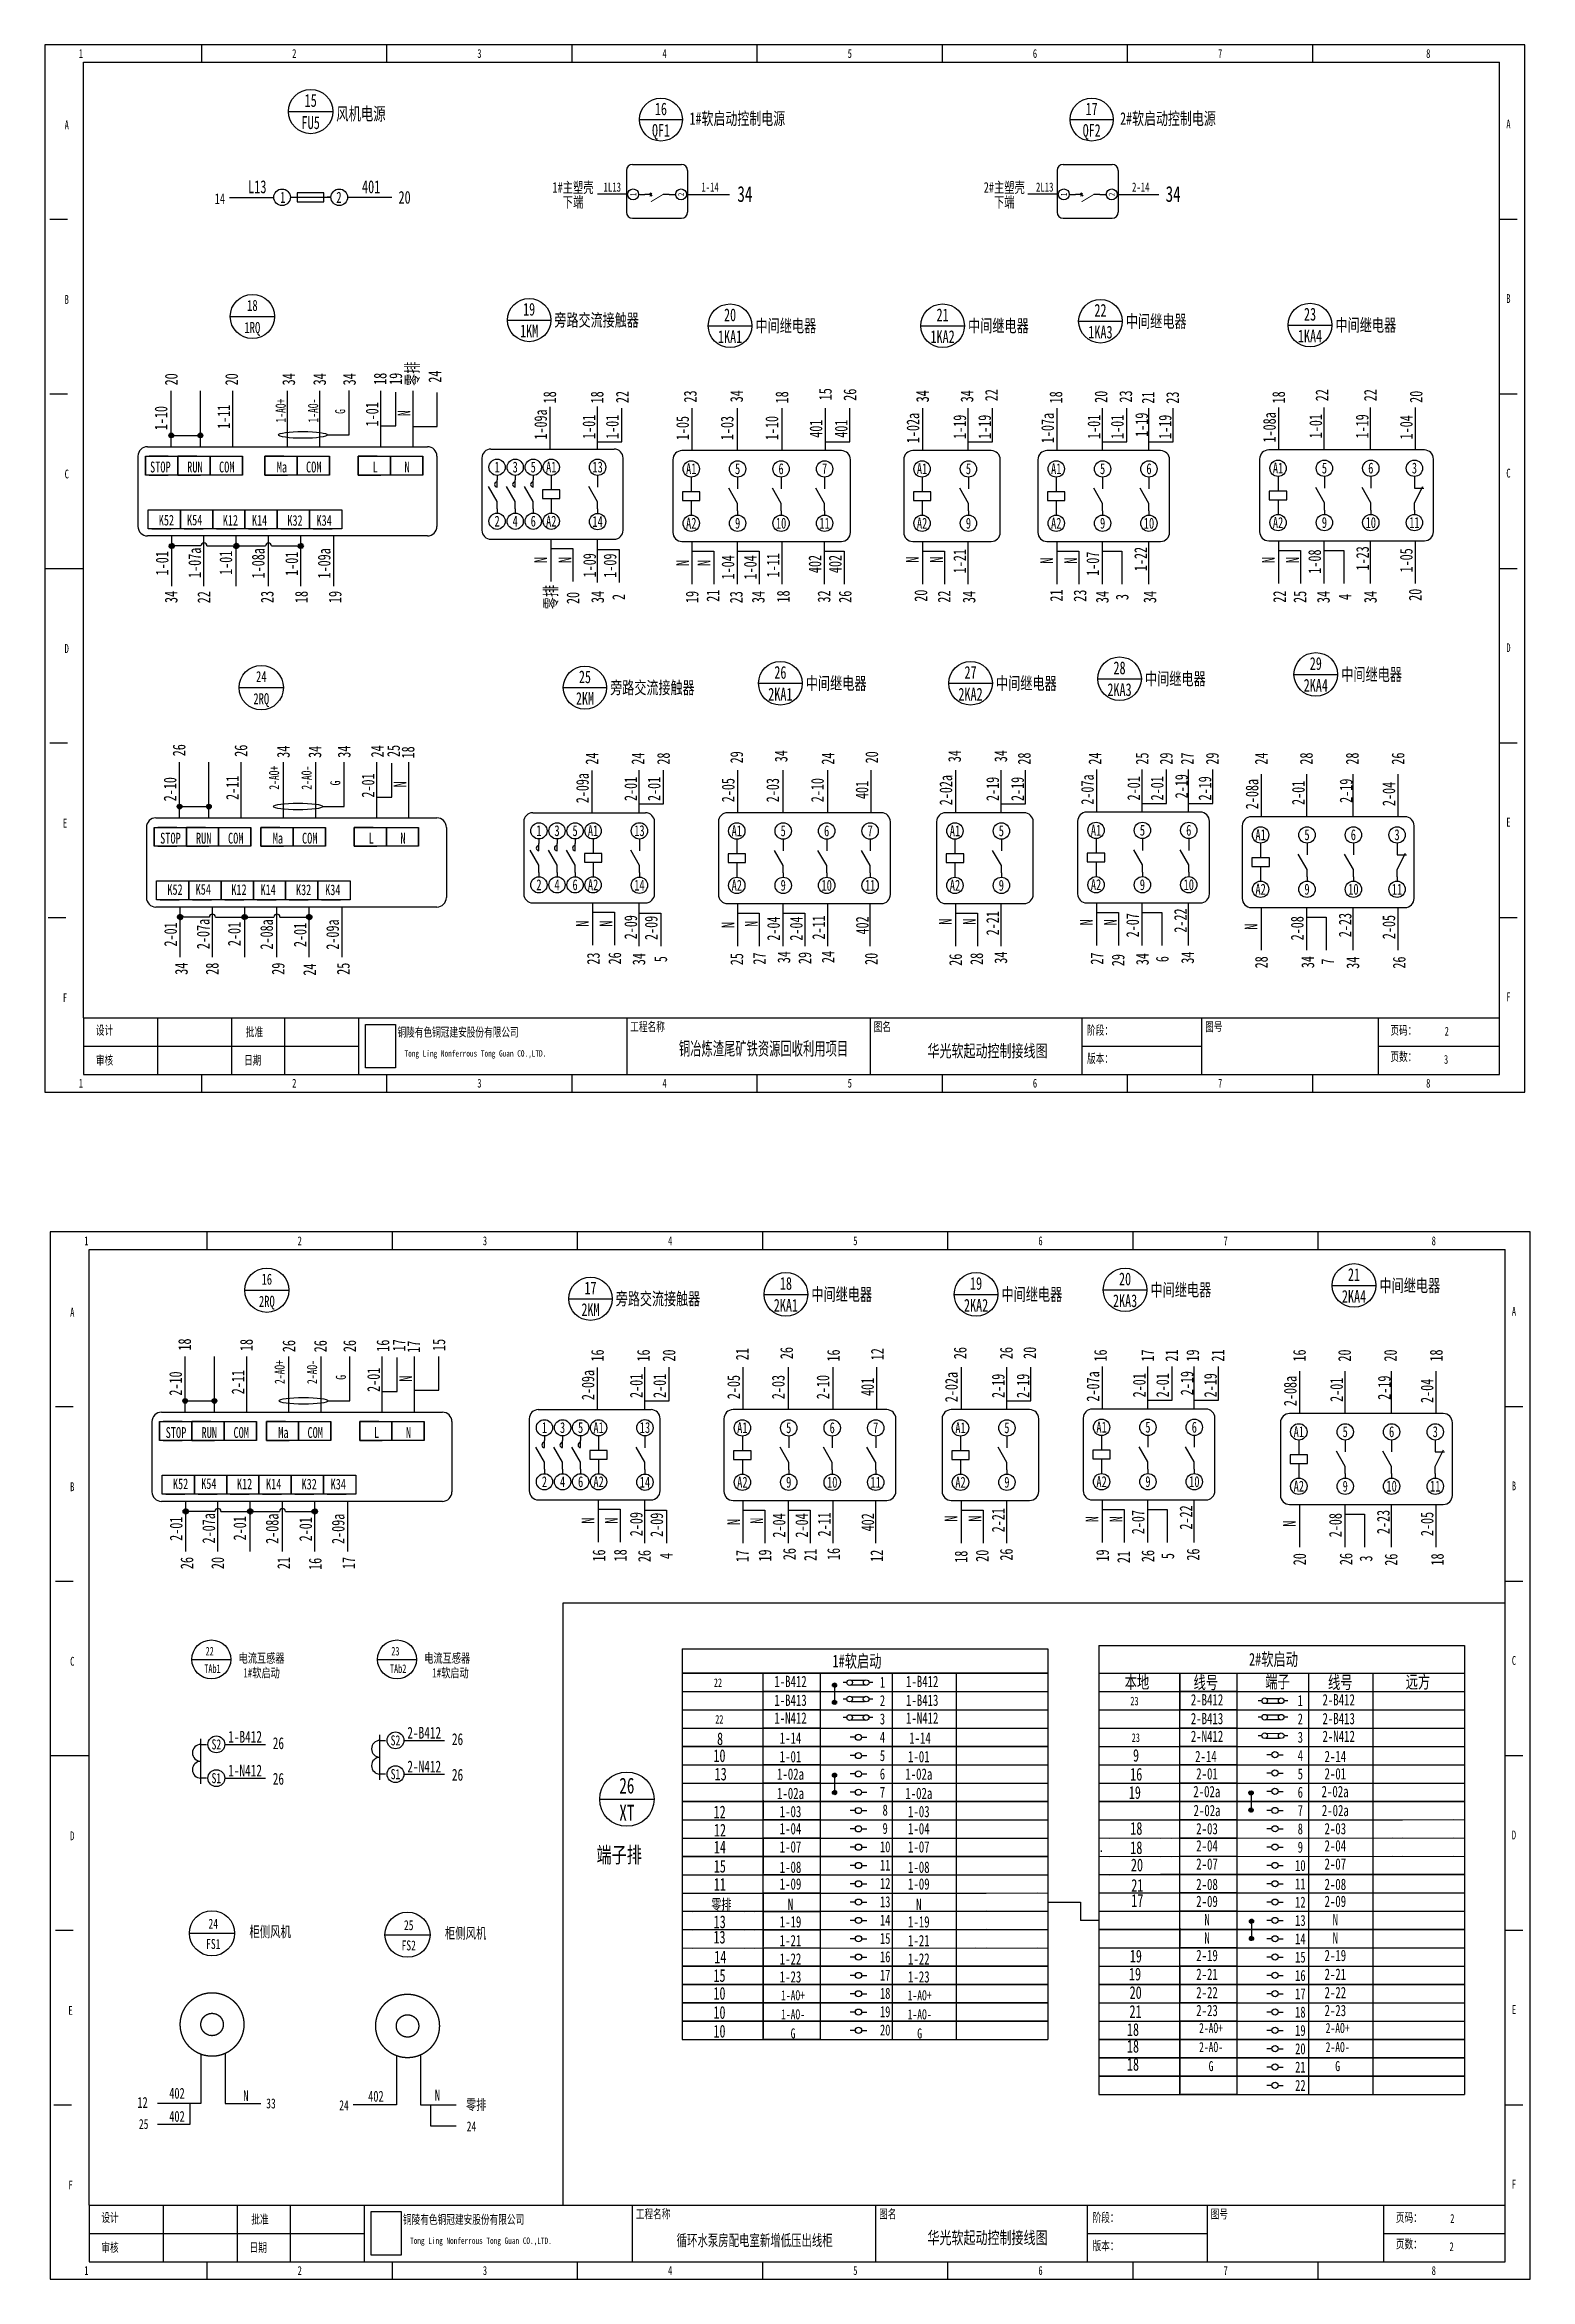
# Model space of a CAD drawing. Header units: millimetres. Extents: x 401220 to 2750366, y -101310 to 943175.
# Drawn here: x 1247710 to 1310066, y 229763 to 323583 of the extents above; entities that cross this region are included whole.
import ezdxf
from ezdxf.enums import TextEntityAlignment as Align

# ---------------------------------------------------------------- set-up
doc = ezdxf.new("R2010")
doc.units = ezdxf.units.MM
doc.linetypes.add('ACAD_ISO03W100', pattern=[30, 12, -18])
doc.linetypes.add('常规', pattern=[20, 10, 0, 10])
doc.layers.add('E-LITE-EQPM', color=1, linetype='Continuous')
doc.layers.add('图框_标题栏属性', color=4, linetype='Continuous')
doc.layers.add('SW', color=8, linetype='Continuous', lineweight=20)
doc.styles.add('IDQSTYLE', font='NSimSun.ttf', dxfattribs={"width": 0.7})
doc.styles.add('工程字', font='gbenor.shx', dxfattribs={"width": 0.8, "bigfont": 'hztxt.shx'})
doc.styles.add('标准', font='NSimSun.ttf', dxfattribs={"width": 0.667})

msp = doc.modelspace()

# ---------------------------------------------------------------- texts
at = {"style": 'IDQSTYLE', "width": 0.7}
for s, p in [('1', (1249227.5, 322917.1)), ('2', (1258184.7, 322917.1)), ('3', (1265957.5, 322917.1)), ('4', (1273730.3, 322917.1)), ('5', (1281503.1, 322917.1)), ('6', (1289275.9, 322917.1)), ('7', (1297048.8, 322917.1)), ('8', (1305783.9, 322917.1)), ('A', (1248635.2, 319919)), ('A', (1309148.6, 319956)), ('B', (1248635.2, 312590.4)), ('B', (1309148.6, 312627.4)), ('C', (1248635.2, 305261.7)), ('C', (1309148.6, 305298.7)), ('D', (1248635.2, 297933.1)), ('D', (1309148.6, 297970.1)), ('E', (1248561.2, 290604.4)), ('E', (1309148.6, 290641.4)), ('F', (1248561.2, 283275.8)), ('F', (1309148.6, 283312.8)), ('1', (1249227.5, 279685.5)), ('2', (1258184.7, 279685.5)), ('3', (1265957.5, 279685.5)), ('4', (1273730.3, 279685.5)), ('5', (1281503.1, 279685.5)), ('6', (1289275.9, 279685.5)), ('7', (1297048.8, 279685.5)), ('8', (1305783.9, 279685.5)), ('1', (1249459.7, 273068.4)), ('2', (1258416.9, 273068.4)), ('3', (1266189.8, 273068.4)), ('4', (1273962.6, 273068.4)), ('5', (1281735.4, 273068.4)), ('6', (1289508.2, 273068.4)), ('7', (1297281, 273068.4)), ('8', (1306016.2, 273068.4)), ('A', (1248867.5, 270070.3)), ('A', (1309380.8, 270107.3)), ('B', (1248867.5, 262741.6)), ('B', (1309380.8, 262778.7)), ('C', (1248867.5, 255413)), ('C', (1309380.8, 255450)), ('D', (1248867.5, 248084.3)), ('D', (1309380.8, 248121.3)), ('E', (1248793.5, 240755.7)), ('E', (1309380.8, 240792.7)), ('F', (1248793.5, 233427)), ('F', (1309380.8, 233464)), ('1', (1249459.7, 229836.7)), ('2', (1258416.9, 229836.7)), ('3', (1266189.8, 229836.7)), ('4', (1273962.6, 229836.7)), ('5', (1281735.4, 229836.7)), ('6', (1289508.2, 229836.7)), ('7', (1297281, 229836.7)), ('8', (1306016.2, 229836.7))]:
    msp.add_text(s, height=370.9, dxfattribs=at).set_placement(p, align=Align.BOTTOM_CENTER)
for s, height, p in [('15', 542.19, (1258873.5, 321241.9)), ('风机电源', 542.19, (1260982.4, 320682.8)), ('16', 525.76, (1273576.8, 320888.7)), ('17', 525.76, (1291655.2, 320888.7)), ('FU5', 542.19, (1258873.5, 320312.4)), ('QF1', 525.76, (1273576.8, 319987.4)), ('1#软启动控制电源', 525.76, (1276783.7, 320482.9)), ('QF2', 525.76, (1291655.2, 319987.4)), ('2#软启动控制电源', 525.76, (1294858.6, 320482.9)), ('14', 451.83, (1255063.1, 317119.7)), ('L13', 542.19, (1256632.1, 317619.8)), ('401', 542.19, (1261412.4, 317619.8)), ('20', 533.98, (1262816.5, 317175.6)), ('1#主塑壳', 451.83, (1269885.8, 317590.6)), ('下端', 451.83, (1269885.8, 316975.2)), ('1L13', 384.56, (1271533, 317605)), ('1-14', 384.56, (1275638.7, 317605)), ('34', 664.91, (1277099.8, 317315.5)), ('2#主塑壳', 451.83, (1287986.6, 317590.6)), ('下端', 451.83, (1287986.6, 316975.2)), ('2L13', 384.56, (1289684.3, 317605)), ('2-14', 384.56, (1293716.2, 317605)), ('34', 664.91, (1295075.7, 317315.5)), ('18', 464.87, (1256427.1, 312637)), ('19', 530.18, (1268043.3, 312477.4)), ('20', 533.98, (1276477.8, 312241.4)), ('21', 533.98, (1285398.6, 312241.4)), ('22', 533.98, (1292023.8, 312431.7)), ('23', 533.98, (1300820.9, 312269.4)), ('1RQ', 464.87, (1256427.1, 311707.2)), ('1KM', 530.18, (1268043.3, 311568.6)), ('1KA1', 533.98, (1276477.8, 311326)), ('1KA2', 533.98, (1285398.6, 311326)), ('1KA3', 533.98, (1292023.8, 311516.3)), ('1KA4', 533.98, (1300820.9, 311354)), ('26', 533.98, (1278589, 297230)), ('27', 533.98, (1286570.9, 297230)), ('28', 533.98, (1292825.1, 297420.3)), ('29', 533.98, (1301063.3, 297603.2)), ('24', 464.87, (1256801.1, 297053.3)), ('25', 530.18, (1270386.8, 297042.9)), ('2KA1', 533.98, (1278589, 296314.6)), ('2KA2', 533.98, (1286570.9, 296314.6)), ('2KA3', 533.98, (1292825.1, 296504.9)), ('2KA4', 533.98, (1301063.3, 296687.8)), ('2RQ', 464.87, (1256801.1, 296123.6)), ('2KM', 530.18, (1270386.8, 296134)), ('21', 533.98, (1302667.3, 271947)), ('16', 464.87, (1257033.4, 271754.4)), ('17', 530.18, (1270619, 271386.8)), ('18', 533.98, (1278821.2, 271573.9)), ('19', 533.98, (1286803.2, 271573.9)), ('20', 533.98, (1293057.4, 271764.1)), ('2KA4', 533.98, (1302667.3, 271031.6)), ('2RQ', 464.87, (1257033.4, 270824.6)), ('2KM', 530.18, (1270619, 270477.9)), ('2KA1', 533.98, (1278821.2, 270658.5)), ('2KA2', 533.98, (1286803.2, 270658.5)), ('2KA3', 533.98, (1293057.4, 270848.7)), ('22', 361.72, (1254635, 256134.9)), ('23', 361.72, (1262428.3, 256134.9)), ('TAb1', 361.72, (1254752.3, 255401)), ('TAb2', 361.72, (1262545.7, 255401)), ('22', 361.72, (1275967.6, 254810.8)), ('22', 361.72, (1276025.8, 253272)), ('23', 361.72, (1293450.7, 254042.8)), ('S2', 425.46, (1254915, 252222.3)), ('S2', 425.46, (1262433.6, 252390.8)), ('8', 525.8, (1276058.2, 252458.5)), ('23', 361.72, (1293508.8, 252504)), ('10', 533.98, (1276032, 251749.7)), ('9', 525.8, (1293517.9, 251761)), ('S1', 425.46, (1254915, 250804.1)), ('S1', 425.46, (1262433.6, 250972.6)), ('26', 664.91, (1272144.8, 250491.6)), ('13', 533.98, (1276084.5, 250976.5)), ('16', 533.98, (1293524.6, 250970.2)), ('XT', 664.91, (1272144.8, 249351.7)), ('12', 533.98, (1276038.1, 249383.2)), ('19', 533.98, (1293467.1, 250201.8)), ('12', 533.98, (1276053.7, 248621.2)), ('18', 533.98, (1293530.1, 248694.7)), ('14', 533.98, (1276050, 247907.9)), ('18', 533.98, (1293530.1, 247887.8)), ('15', 533.98, (1276047.5, 247108.1)), ('20', 533.98, (1293556.3, 247159.2)), ('11', 530.18, (1276045.7, 246350.1)), ('21', 533.98, (1293571.5, 246301.5)), ('17', 533.98, (1293571.5, 245667.7)), ('24', 419.42, (1254785.2, 244692.9)), ('零排', 443.1, (1276109.6, 245506.5)), ('13', 533.98, (1276043.2, 244772.2)), ('FS1', 419.42, (1254785.2, 243842)), ('FS2', 419.42, (1262989.8, 243780.4)), ('25', 419.42, (1262989.8, 244631.4)), ('13', 533.98, (1276032.8, 244129.3)), ('14', 533.98, (1276064.7, 243290.4)), ('19', 533.98, (1293509.1, 243333.3)), ('15', 533.98, (1276032, 242518.7)), ('19', 533.98, (1293476, 242577.9)), ('20', 533.98, (1293502.5, 241802.8)), ('10', 533.98, (1276032, 241768.6)), ('10', 533.98, (1276032, 240967)), ('21', 533.98, (1293495.9, 241007.7)), ('10', 533.98, (1276032, 240179.8)), ('18', 533.98, (1293388.4, 240249)), ('18', 533.98, (1293388.4, 239547.7)), ('18', 533.98, (1293388.5, 238789)), ('零排', 443.1, (1265819.8, 237095.1)), ('25', 419.42, (1251863.6, 236284.1)), ('33', 419.42, (1257207.3, 237147.6)), ('24', 419.42, (1260271.8, 237070.3)), ('24', 419.42, (1265622.9, 236182.9))]:
    msp.add_text(s, height=height, dxfattribs=at).set_placement(p, align=Align.MIDDLE_CENTER)
for s, p in [('1', (1257593, 316943.1)), ('2', (1259949.8, 316943.1))]:
    msp.add_text(s, height=464.7, dxfattribs=at).set_placement(p)
for s, height, rotation, p in [('1', 256.4, 90, (1272536.5, 317297.1)), ('2', 256.4, 90, (1274548.9, 317297.1)), ('1', 256.4, 90, (1290614.9, 317297.1)), ('2', 256.4, 90, (1292627.3, 317297.1)), ('20', 533.98, 89.999998, (1253286.4, 309533.6)), ('20', 533.98, 89.999998, (1255820.2, 309533.6)), ('34', 533.98, 89.999998, (1258217.3, 309533.6)), ('34', 533.98, 89.999998, (1259514.4, 309533.6)), ('34', 533.98, 89.999998, (1260764.8, 309533.6)), ('18', 533.98, 89.999998, (1262055.5, 309553.2)), ('19', 533.98, 89.999998, (1262709, 309554)), ('零排', 533.98, 89.999998, (1263400.1, 309766.6)), ('24', 533.98, 89.999998, (1264351.1, 309646.9)), ('1-AO+', 421.66, 89.999998, (1257828.6, 308219.1)), ('1-AO-', 421.66, 89.999998, (1259190, 308219.1)), ('18', 533.98, 89.999998, (1269174.5, 308777.3)), ('18', 533.98, 89.999998, (1271162.4, 308777.3)), ('22', 533.98, 89.999998, (1272219.8, 308790.5)), ('23', 533.98, 89.999998, (1275072.9, 308812.9)), ('34', 533.98, 89.999998, (1277015.4, 308822.3)), ('18', 533.98, 89.999998, (1278919.8, 308777.3)), ('15', 533.98, 89.999998, (1280742.9, 308907.5)), ('26', 533.98, 89.999998, (1281774.2, 308887.1)), ('34', 533.98, 89.999998, (1284819.9, 308822.3)), ('34', 533.98, 89.999998, (1284824.8, 308822.3)), ('34', 533.98, 89.999998, (1286687.7, 308822.3)), ('22', 533.98, 89.999998, (1287714.5, 308867.6)), ('18', 533.98, 89.999998, (1290420.5, 308777.3)), ('20', 533.98, 89.999998, (1292313.2, 308799.6)), ('23', 533.98, 89.999998, (1293352, 308812.9)), ('21', 533.98, 89.999998, (1294289.3, 308764.3)), ('23', 533.98, 89.999998, (1295318.8, 308764.3)), ('18', 533.98, 89.999998, (1299768.2, 308777.3)), ('22', 533.98, 89.999998, (1301587.1, 308867.6)), ('22', 533.98, 89.999998, (1303619.3, 308867.6)), ('20', 533.98, 89.999998, (1305539.2, 308799.6)), ('1-10', 533.98, 89.999998, (1252857.5, 307903.6)), ('1-11', 533.98, 89.999998, (1255491.3, 307961.3)), ('G', 421.7, 89.999998, (1260322.4, 308183.2)), ('1-01', 533.98, 89.999998, (1261716.6, 308064.7)), ('N', 530.2, 89.999998, (1263058.5, 308112.9)), ('1-09a', 530.18, 89.999998, (1268789.8, 307637.1)), ('1-01', 533.98, 89.999998, (1270818.1, 307538.6)), ('1-01', 533.98, 89.999998, (1271798.5, 307538.6)), ('1-05', 533.98, 89.999998, (1274749.2, 307486.8)), ('1-03', 533.98, 89.999998, (1276620.4, 307486.8)), ('1-10', 533.98, 89.999998, (1278496.7, 307486.8)), ('401', 533.98, 89.999998, (1280348.2, 307461.1)), ('401', 533.98, 89.999998, (1281406.4, 307461.1)), ('1-02a', 533.98, 89.999998, (1284420, 307486.8)), ('1-19', 533.98, 89.999998, (1286384.1, 307538.6)), ('1-19', 533.98, 89.999998, (1287427.3, 307538.6)), ('1-07a', 533.98, 89.999998, (1290072.1, 307486.8)), ('1-01', 533.98, 89.999998, (1292014.6, 307538.6)), ('1-01', 533.98, 89.999998, (1292995, 307538.6)), ('1-19', 533.98, 89.999998, (1294018.7, 307626.8)), ('1-19', 533.98, 89.999998, (1295004.3, 307538.6)), ('1-08a', 533.98, 89.999998, (1299383.1, 307514.8)), ('1-01', 533.98, 89.999998, (1301325.6, 307566.6)), ('1-19', 533.98, 89.999998, (1303274.5, 307559.1)), ('1-04', 533.98, 89.999998, (1305126.1, 307520.7)), ('1-01', 533.98, 89.999998, (1252903, 301811.6)), ('1-07a', 533.98, 89.999998, (1254272.6, 301829.1)), ('1-01', 533.98, 89.999998, (1255578, 301829.1)), ('1-08a', 533.98, 89.999998, (1256935.9, 301811.6)), ('1-01', 533.98, 89.999998, (1258341.5, 301788.9)), ('1-09a', 533.98, 89.999998, (1259705.2, 301806.4)), ('1-09', 533.98, 89.999998, (1270845.2, 301727.1)), ('1-09', 533.98, 89.999998, (1271704.5, 301711.8)), ('1-04', 533.98, 89.999998, (1276653.5, 301639.3)), ('1-04', 533.98, 89.999998, (1277592.9, 301639.3)), ('1-11', 533.98, 89.999998, (1278548.6, 301723)), ('402', 533.98, 89.999998, (1280305.7, 301779)), ('402', 533.98, 89.999998, (1281155.8, 301779)), ('1-21', 533.98, 89.999998, (1286384.1, 301897.7)), ('1-07', 533.98, 89.999998, (1291968.7, 301790.8)), ('1-22', 533.98, 89.999998, (1293978.4, 301987.7)), ('1-08', 533.98, 89.999998, (1301279.7, 301882.8)), ('1-23', 533.98, 89.999998, (1303289.4, 302015.7)), ('1-05', 533.98, 89.999998, (1305126.1, 301932.1)), ('N', 530.2, 89.999998, (1268789.8, 301947.6)), ('N', 530.2, 89.999998, (1269814.5, 301947.6)), ('N', 534, 89.999998, (1274749.2, 301825.7)), ('N', 534, 89.999998, (1275649.9, 301825.7)), ('N', 534, 89.999998, (1284399.5, 301963.1)), ('N', 534, 89.999998, (1285409.8, 301963.1)), ('N', 534, 89.999998, (1290029.9, 301916.6)), ('N', 534, 89.999998, (1291040.3, 301916.6)), ('N', 534, 89.999998, (1299340.9, 301944.6)), ('N', 534, 89.999998, (1300351.2, 301944.6)), ('34', 533.98, 89.999998, (1253283.4, 300394.7)), ('22', 533.98, 89.999998, (1254655.9, 300384.3)), ('23', 533.98, 89.999998, (1257314.1, 300395.4)), ('18', 533.98, 89.999998, (1258750.1, 300394.7)), ('19', 533.98, 89.999998, (1260165.5, 300394.7)), ('零排', 533.98, 89.999998, (1269217, 300393.1)), ('20', 533.98, 89.999998, (1270149.4, 300353.1)), ('34', 533.98, 89.999998, (1271184.3, 300393.1)), ('2', 534, 89.999998, (1272067.8, 300393.1)), ('19', 533.98, 89.999998, (1275150, 300394.7)), ('21', 533.98, 89.999998, (1276021.7, 300449)), ('23', 533.98, 89.999998, (1277001.6, 300385)), ('34', 533.98, 89.999998, (1277926.4, 300393.1)), ('18', 533.98, 89.999998, (1278976.2, 300416.7)), ('32', 533.98, 89.999998, (1280686.9, 300416.4)), ('26', 533.98, 89.999998, (1281573.2, 300404.3)), ('20', 533.98, 89.999998, (1284751.1, 300450.5)), ('22', 533.98, 89.999998, (1285729.8, 300409.8)), ('34', 533.98, 89.999998, (1286773.4, 300393.1)), ('21', 533.98, 89.999998, (1290441.7, 300456)), ('23', 533.98, 89.999998, (1291431.8, 300449.2)), ('34', 533.98, 89.999998, (1292366.1, 300393.1)), ('3', 534, 89.999998, (1293199.2, 300393.1)), ('34', 533.98, 89.999998, (1294365.6, 300393.1)), ('22', 533.98, 89.999998, (1299808.3, 300409.6)), ('25', 533.98, 89.999998, (1300661.2, 300401)), ('34', 533.98, 89.999998, (1301646.3, 300393.1)), ('4', 534, 89.999998, (1302560.9, 300393.1)), ('34', 533.98, 89.999998, (1303619.4, 300393.1)), ('20', 533.98, 89.999998, (1305500.5, 300486.9)), ('26', 533.98, 89.999998, (1253615.6, 293961.4)), ('26', 533.98, 89.999998, (1256210.3, 293939.9)), ('34', 533.98, 89.999998, (1257992.1, 293896.9)), ('34', 533.98, 89.999998, (1259315.8, 293891.3)), ('34', 533.98, 89.999998, (1260544.7, 293898.6)), ('24', 533.98, 89.999998, (1261938.8, 293913.8)), ('25', 533.98, 89.999998, (1262617.3, 293931)), ('18', 533.98, 89.999998, (1263225, 293870.7)), ('24', 533.98, 89.999998, (1270945, 293610.4)), ('24', 533.98, 89.999998, (1272873.5, 293610.4)), ('28', 533.98, 89.999998, (1273947.9, 293610.4)), ('29', 533.98, 89.999998, (1277019.3, 293664.6)), ('34', 533.98, 89.999998, (1278884.9, 293712.5)), ('24', 533.98, 89.999998, (1280851.1, 293610.4)), ('20', 533.98, 89.999998, (1282690.7, 293664.6)), ('34', 533.98, 89.999998, (1286167.1, 293712.5)), ('34', 533.98, 89.999998, (1288105.8, 293712.5)), ('28', 533.98, 89.999998, (1289089, 293610.4)), ('24', 533.98, 89.999998, (1292059, 293610.4)), ('25', 533.98, 89.999998, (1294039, 293610.4)), ('29', 533.98, 89.999998, (1295049.3, 293610.4)), ('27', 533.98, 89.999998, (1295931.8, 293610.4)), ('29', 533.98, 89.999998, (1296985.9, 293610.4)), ('24', 533.98, 89.999998, (1299038.1, 293610.4)), ('28', 533.98, 89.999998, (1300931.6, 293610.4)), ('28', 533.98, 89.999998, (1302858.1, 293610.4)), ('26', 533.98, 89.999998, (1304779.2, 293610.4)), ('2-10', 533.98, 89.999998, (1253237.4, 292324.3)), ('2-11', 533.98, 89.999998, (1255855.9, 292382.1)), ('2-AO+', 421.66, 89.999998, (1257549.9, 292806.8)), ('2-AO-', 421.66, 89.999998, (1258911.4, 292806.8)), ('2-01', 533.98, 89.999998, (1261547, 292481.1)), ('2-09a', 530.18, 89.999998, (1270545.4, 292369.6)), ('2-01', 533.98, 89.999998, (1272573.6, 292336.5)), ('2-01', 533.98, 89.999998, (1273554, 292336.5)), ('2-05', 533.98, 89.999998, (1276662.2, 292284.7)), ('2-03', 533.98, 89.999998, (1278533.3, 292284.7)), ('2-10', 533.98, 89.999998, (1280409.6, 292284.7)), ('2-02a', 533.98, 89.999998, (1285800.8, 292284.7)), ('2-19', 533.98, 89.999998, (1287764.9, 292336.5)), ('2-19', 533.98, 89.999998, (1288808.1, 292336.5)), ('2-07a', 533.98, 89.999998, (1291743.1, 292309.6)), ('2-01', 533.98, 89.999998, (1293685.6, 292361.4)), ('2-01', 533.98, 89.999998, (1294666, 292361.4)), ('2-19', 533.98, 89.999998, (1295689.7, 292449.6)), ('2-19', 533.98, 89.999998, (1296675.3, 292361.4)), ('2-08a', 533.98, 89.999998, (1298651.7, 292119.3)), ('2-19', 533.98, 89.999998, (1302598.3, 292259.3)), ('G', 421.7, 89.999998, (1260119, 292581.9)), ('N', 530.2, 89.999998, (1262888.9, 292529.2)), ('401', 533.98, 89.999998, (1282279.9, 292292.3)), ('2-01', 533.98, 89.999998, (1300594.2, 292171.1)), ('2-04', 533.98, 89.999998, (1304394.8, 292125.2)), ('2-21', 533.98, 89.999998, (1287764.9, 286695.6)), ('2-07', 533.98, 89.999998, (1293639.7, 286613.5)), ('2-22', 533.98, 89.999998, (1295649.4, 286810.4)), ('2-23', 533.98, 89.999998, (1302558, 286620.2)), ('2-01', 533.98, 89.999998, (1253257.7, 286228)), ('2-07a', 533.98, 89.999998, (1254627.3, 286245.5)), ('2-01', 533.98, 89.999998, (1255932.7, 286245.5)), ('2-08a', 533.98, 89.999998, (1257290.6, 286228)), ('2-01', 533.98, 89.999998, (1258696.2, 286205.3)), ('2-09a', 533.98, 89.999998, (1260059.9, 286222.8)), ('N', 530.2, 89.999998, (1270545.4, 286680.1)), ('N', 530.2, 89.999998, (1271532.5, 286680.1)), ('2-09', 533.98, 89.999998, (1272573.6, 286530.6)), ('2-09', 533.98, 89.999998, (1273432.3, 286501.6)), ('N', 534, 89.999998, (1276662.2, 286623.6)), ('N', 534, 89.999998, (1277633.4, 286670.4)), ('2-04', 533.98, 89.999998, (1278566.4, 286474.5)), ('2-04', 533.98, 89.999998, (1279519.4, 286474.5)), ('2-11', 533.98, 89.999998, (1280461.6, 286520.9)), ('402', 533.98, 89.999998, (1282290.8, 286606.6)), ('N', 534, 89.999998, (1285780.2, 286760.9)), ('N', 534, 89.999998, (1286790.5, 286760.9)), ('N', 534, 89.999998, (1291700.9, 286739.3)), ('N', 534, 89.999998, (1292711.2, 286739.3)), ('N', 534, 89.999998, (1298609.5, 286549.1)), ('2-08', 533.98, 89.999998, (1300548.3, 286487.3)), ('2-05', 533.98, 89.999998, (1304394.8, 286536.6)), ('23', 533.98, 89.999998, (1271005.1, 285212.6)), ('26', 533.98, 89.999998, (1271903, 285222.8)), ('34', 533.98, 89.999998, (1272915.5, 285190.2)), ('5', 534, 89.999998, (1273832.6, 285190.2)), ('25', 533.98, 89.999998, (1277026.1, 285189)), ('27', 533.98, 89.999998, (1277975.8, 285214.1)), ('34', 533.98, 89.999998, (1279002.1, 285273.1)), ('29', 533.98, 89.999998, (1279881.6, 285237.3)), ('24', 533.98, 89.999998, (1280856.7, 285278.6)), ('20', 533.98, 89.999998, (1282668.5, 285202.2)), ('26', 533.98, 89.999998, (1286208.2, 285164.1)), ('28', 533.98, 89.999998, (1287093.5, 285201.9)), ('34', 533.98, 89.999998, (1288105.8, 285252.8)), ('27', 533.98, 89.999998, (1292144.3, 285214.8)), ('29', 533.98, 89.999998, (1293030.8, 285150.3)), ('34', 533.98, 89.999998, (1294049.2, 285190.2)), ('6', 534, 89.999998, (1294883.6, 285190.2)), ('34', 533.98, 89.999998, (1295946.9, 285252.8)), ('28', 533.98, 89.999998, (1299044.4, 285057.7)), ('34', 533.98, 89.999998, (1300993.7, 285065.3)), ('34', 533.98, 89.999998, (1302883.7, 285039.6)), ('26', 533.98, 89.999998, (1304828, 285046.3)), ('34', 533.98, 89.999998, (1253711.3, 284787.1)), ('28', 533.98, 89.999998, (1255005.1, 284787.1)), ('29', 533.98, 89.999998, (1257775, 284787.1)), ('24', 533.98, 89.999998, (1259096.6, 284751.7)), ('25', 533.98, 89.999998, (1260508.1, 284787.1)), ('7', 534, 89.999998, (1301832.3, 285086.4)), ('18', 533.98, 89.999998, (1253847.9, 269009.1)), ('18', 533.98, 89.999998, (1256442.5, 268987.6)), ('2-AO+', 421.66, 89.999998, (1257782.1, 267854.5)), ('26', 533.98, 89.999998, (1258224.4, 268944.5)), ('26', 533.98, 89.999998, (1259548.1, 268939)), ('26', 533.98, 89.999998, (1260776.9, 268946.2)), ('16', 533.98, 89.999998, (1262171.1, 268961.4)), ('17', 533.98, 89.999998, (1262849.5, 268978.7)), ('17', 533.98, 89.999998, (1263457.2, 268918.4)), ('15', 533.98, 89.999998, (1264520.5, 268993.1)), ('16', 533.98, 89.999998, (1271177.3, 268548.4)), ('16', 533.98, 89.999998, (1273105.7, 268548.4)), ('20', 533.98, 89.999998, (1274180.1, 268548.4)), ('21', 533.98, 89.999998, (1277251.5, 268602.6)), ('26', 533.98, 89.999998, (1279117.2, 268650.5)), ('16', 533.98, 89.999998, (1281083.4, 268548.4)), ('12', 533.98, 89.999998, (1282922.9, 268602.6)), ('26', 533.98, 89.999998, (1286399.3, 268650.5)), ('26', 533.98, 89.999998, (1288338.1, 268650.5)), ('20', 533.98, 89.999998, (1289321.3, 268660.3)), ('16', 533.98, 89.999998, (1292291.2, 268548.4)), ('17', 533.98, 89.999998, (1294271.3, 268548.4)), ('21', 533.98, 89.999998, (1295281.5, 268548.4)), ('19', 533.98, 89.999998, (1296164.1, 268548.4)), ('21', 533.98, 89.999998, (1297218.1, 268548.4)), ('16', 533.98, 89.999998, (1300642.2, 268548.4)), ('20', 533.98, 89.999998, (1302535.7, 268548.4)), ('20', 533.98, 89.999998, (1304462.2, 268548.4)), ('18', 533.98, 89.999998, (1306383.3, 268548.4)), ('2-10', 533.98, 89.999998, (1253469.7, 267371.9)), ('2-11', 533.98, 89.999998, (1256088.2, 267429.8)), ('2-AO-', 421.66, 89.999998, (1259143.6, 267854.5)), ('G', 421.7, 89.999998, (1260351.3, 267629.6)), ('2-01', 533.98, 89.999998, (1261779.2, 267528.7)), ('N', 530.2, 89.999998, (1263121.1, 267576.9)), ('2-09a', 530.18, 89.999998, (1270777.7, 267307.6)), ('2-01', 533.98, 89.999998, (1272805.9, 267274.5)), ('2-01', 533.98, 89.999998, (1273786.3, 267274.5)), ('2-05', 533.98, 89.999998, (1276894.4, 267222.7)), ('2-03', 533.98, 89.999998, (1278765.5, 267222.7)), ('2-10', 533.98, 89.999998, (1280641.9, 267222.7)), ('401', 533.98, 89.999998, (1282512.1, 267230.3)), ('2-02a', 533.98, 89.999998, (1286033, 267222.7)), ('2-19', 533.98, 89.999998, (1287997.1, 267274.5)), ('2-19', 533.98, 89.999998, (1289040.3, 267274.5)), ('2-07a', 533.98, 89.999998, (1291975.4, 267247.6)), ('2-01', 533.98, 89.999998, (1293917.9, 267299.4)), ('2-01', 533.98, 89.999998, (1294898.3, 267299.4)), ('2-19', 533.98, 89.999998, (1295922, 267387.6)), ('2-19', 533.98, 89.999998, (1296907.6, 267299.4)), ('2-08a', 533.98, 89.999998, (1300255.8, 267057.3)), ('2-01', 533.98, 89.999998, (1302198.3, 267109.1)), ('2-19', 533.98, 89.999998, (1304202.4, 267197.3)), ('2-04', 533.98, 89.999998, (1305998.8, 267063.2)), ('2-01', 533.98, 89.999998, (1253490, 261275.6)), ('2-07a', 533.98, 89.999998, (1254859.5, 261293.1)), ('2-01', 533.98, 89.999998, (1256164.9, 261293.1)), ('2-08a', 533.98, 89.999998, (1257522.8, 261275.6)), ('2-09a', 533.98, 89.999998, (1260292.2, 261270.4)), ('2-09', 533.98, 89.999998, (1272805.9, 261468.6)), ('2-09', 533.98, 89.999998, (1273664.5, 261439.6)), ('2-04', 533.98, 89.999998, (1278798.6, 261412.5)), ('2-04', 533.98, 89.999998, (1279751.7, 261412.5)), ('2-11', 533.98, 89.999998, (1280693.8, 261458.9)), ('402', 533.98, 89.999998, (1282523.1, 261544.6)), ('N', 534, 89.999998, (1286012.5, 261698.9)), ('N', 534, 89.999998, (1287022.8, 261698.9)), ('2-21', 533.98, 89.999998, (1287997.1, 261633.6)), ('N', 534, 89.999998, (1291933.2, 261677.3)), ('N', 534, 89.999998, (1292943.5, 261677.3)), ('2-07', 533.98, 89.999998, (1293872, 261551.5)), ('2-22', 533.98, 89.999998, (1295881.7, 261748.4)), ('2-08', 533.98, 89.999998, (1302152.4, 261425.3)), ('2-23', 533.98, 89.999998, (1304162.1, 261558.2)), ('2-05', 533.98, 89.999998, (1305998.8, 261474.6)), ('2-01', 533.98, 89.999998, (1258928.5, 261253)), ('N', 530.2, 89.999998, (1270777.7, 261618.1)), ('N', 530.2, 89.999998, (1271764.8, 261618.1)), ('N', 534, 89.999998, (1276894.4, 261561.6)), ('N', 534, 89.999998, (1277865.6, 261608.4)), ('N', 534, 89.999998, (1300213.6, 261487.1)), ('26', 533.98, 89.999998, (1253943.6, 259834.7)), ('20', 533.98, 89.999998, (1255237.3, 259834.7)), ('21', 533.98, 89.999998, (1258007.2, 259834.7)), ('16', 533.98, 89.999998, (1259328.8, 259799.3)), ('17', 533.98, 89.999998, (1260740.4, 259834.7)), ('16', 533.98, 89.999998, (1271237.4, 260150.6)), ('18', 533.98, 89.999998, (1272135.2, 260160.8)), ('26', 533.98, 89.999998, (1273147.7, 260128.2)), ('4', 534, 89.999998, (1274064.8, 260128.2)), ('17', 533.98, 89.999998, (1277258.3, 260127)), ('19', 533.98, 89.999998, (1278208, 260152.1)), ('26', 533.98, 89.999998, (1279234.3, 260211.1)), ('21', 533.98, 89.999998, (1280113.9, 260175.3)), ('16', 533.98, 89.999998, (1281088.9, 260216.6)), ('12', 533.98, 89.999998, (1282900.7, 260140.2)), ('18', 533.98, 89.999998, (1286440.5, 260102.1)), ('20', 533.98, 89.999998, (1287325.7, 260139.9)), ('26', 533.98, 89.999998, (1288338.1, 260190.9)), ('19', 533.98, 89.999998, (1292376.5, 260152.8)), ('21', 533.98, 89.999998, (1293263, 260088.3)), ('26', 533.98, 89.999998, (1294281.5, 260128.2)), ('5', 534, 89.999998, (1295115.9, 260128.2)), ('26', 533.98, 89.999998, (1296179.2, 260190.9)), ('20', 533.98, 89.999998, (1300648.5, 259995.7)), ('26', 533.98, 89.999998, (1302597.8, 260003.3)), ('3', 534, 89.999998, (1303436.4, 260024.4)), ('26', 533.98, 89.999998, (1304487.8, 259977.6)), ('18', 533.98, 89.999998, (1306432.1, 259984.3)), ('端子', 538.58, 0.00471, (1299456, 254585.3)), ('远方', 538.58, 0.00471, (1305352.6, 254575.7)), ('本地', 538.58, 0.00471, (1293555.8, 254569.7)), ('线号', 538.58, 0.00471, (1296447.2, 254554.5)), ('线号', 538.58, 0.00471, (1302089.6, 254554.9)), ('1-AO+', 421.66, 359.999998, (1279121.1, 241475.8)), ('1-AO+', 421.66, 359.999998, (1284434.6, 241475.8)), ('1-AO-', 421.66, 359.999998, (1279121.1, 240675.2)), ('G', 421.7, 359.999998, (1279121.1, 239876.1)), ('1-AO-', 421.66, 359.999998, (1284434.6, 240675.2)), ('G', 421.7, 359.999998, (1284434.6, 239876.1)), ('2-AO+', 421.66, 359.999998, (1296666.4, 240102.9)), ('2-AO+', 421.66, 359.999998, (1301979.9, 240102.9)), ('2-AO-', 421.66, 359.999998, (1296666.4, 239302.3)), ('2-AO-', 421.66, 359.999998, (1301979.9, 239302.3)), ('G', 421.7, 359.999998, (1296666.4, 238503.3)), ('G', 421.7, 359.999998, (1301979.9, 238503.3))]:
    msp.add_text(s, height=height, rotation=rotation, dxfattribs=at).set_placement(p, align=Align.CENTER)
for s, height, p in [('框架断路器配套', 0.155, (1255497.4, 312172.1)), ('旁路交流接触器', 530.18, (1269103.6, 312023)), ('中间继电器', 533.98, (1277545.7, 311783.7)), ('中间继电器', 533.98, (1286466.5, 311783.7)), ('中间继电器', 533.98, (1293091.8, 311974)), ('中间继电器', 533.98, (1301888.8, 311811.7)), ('中间继电器', 533.98, (1302131.2, 297145.5)), ('框架断路器配套', 0.155, (1255871.4, 296588.5)), ('旁路交流接触器', 530.18, (1271447.1, 296588.5)), ('中间继电器', 533.98, (1279656.9, 296772.3)), ('中间继电器', 533.98, (1287638.9, 296772.3)), ('中间继电器', 533.98, (1293893.1, 296962.6)), ('框架断路器配套', 0.155, (1256103.6, 271289.5)), ('旁路交流接触器', 530.18, (1271679.4, 270932.3)), ('中间继电器', 533.98, (1279889.2, 271116.2)), ('中间继电器', 533.98, (1287871.1, 271116.2)), ('中间继电器', 533.98, (1294125.3, 271306.4)), ('中间继电器', 533.98, (1303735.3, 271489.3)), ('端子排', 664.91, (1270873, 247583.2))]:
    msp.add_text(s, height=height, dxfattribs=at).set_placement(p, align=Align.MIDDLE_LEFT)
for s, height, p in [('STOP', 454.44, (1252564.9, 305624.6)), ('RUN', 454.44, (1254014.5, 305624.6)), ('COM', 454.44, (1255350.7, 305624.6)), ('Ma', 454.44, (1257666.6, 305624.6)), ('COM', 454.44, (1259002.8, 305624.6)), ('L', 454.4, (1261582.2, 305624.6)), ('N', 454.4, (1262918.5, 305624.6)), ('1', 454.4, (1266698.8, 305624.6)), ('3', 454.4, (1267458.9, 305624.6)), ('5', 454.4, (1268216.3, 305624.6)), ('A1', 454.44, (1268971, 305624.6)), ('13', 457.69, (1270917.5, 305623)), ('A1', 457.69, (1274847.7, 305552.3)), ('5', 457.7, (1276794.3, 305552.3)), ('6', 457.7, (1278619.3, 305552.3)), ('7', 457.7, (1280444.2, 305552.3)), ('A1', 457.69, (1284537.1, 305552.3)), ('5', 457.7, (1286483.6, 305552.3)), ('A1', 457.69, (1290167.6, 305552.3)), ('5', 457.7, (1292114.1, 305552.3)), ('6', 457.7, (1294060.6, 305552.3)), ('A1', 457.69, (1299478.5, 305580.2)), ('5', 457.7, (1301425, 305580.2)), ('6', 457.7, (1303371.6, 305580.2)), ('3', 457.7, (1305203.9, 305580.2)), ('2', 454.4, (1266698.8, 303353.2)), ('4', 454.4, (1267458.9, 303353.2)), ('6', 454.4, (1268216.3, 303353.2)), ('A2', 454.44, (1268971, 303353.2)), ('14', 457.69, (1270917.5, 303335.3)), ('A2', 457.69, (1274847.7, 303264.6)), ('9', 457.7, (1276794.3, 303264.6)), ('10', 457.69, (1278619.3, 303264.6)), ('11', 457.69, (1280444.2, 303264.6)), ('A2', 457.69, (1284537.1, 303264.6)), ('9', 457.7, (1286483.6, 303264.6)), ('A2', 457.69, (1290167.6, 303264.6)), ('9', 457.7, (1292114.1, 303264.6)), ('10', 457.69, (1294060.6, 303264.6)), ('A2', 457.69, (1299478.5, 303292.6)), ('9', 457.7, (1301425, 303292.6)), ('10', 457.69, (1303371.6, 303292.6)), ('11', 457.69, (1305203.9, 303292.6)), ('STOP', 454.44, (1252988.2, 290041)), ('RUN', 454.44, (1254383.8, 290041)), ('COM', 454.44, (1255727, 290041)), ('Ma', 454.44, (1257497, 290041)), ('COM', 454.44, (1258833.2, 290041)), ('L', 454.4, (1261412.6, 290041)), ('N', 454.4, (1262748.9, 290041)), ('1', 454.4, (1268454.4, 290357.1)), ('3', 454.4, (1269214.5, 290357.1)), ('5', 454.4, (1269971.9, 290357.1)), ('A1', 454.44, (1270726.6, 290357.1)), ('13', 457.69, (1272673.1, 290355.6)), ('A1', 457.69, (1276760.7, 290350.1)), ('5', 457.7, (1278707.2, 290350.1)), ('6', 457.7, (1280532.2, 290350.1)), ('7', 457.7, (1282357.2, 290350.1)), ('A1', 457.69, (1285917.8, 290350.1)), ('5', 457.7, (1287864.4, 290350.1)), ('A1', 457.69, (1291838.6, 290375)), ('5', 457.7, (1293785.1, 290375)), ('6', 457.7, (1295731.6, 290375)), ('A1', 457.69, (1298747.1, 290184.7)), ('5', 457.7, (1300693.7, 290184.7)), ('6', 457.7, (1302640.2, 290184.7)), ('3', 457.7, (1304472.5, 290184.7)), ('2', 454.4, (1268454.4, 288085.7)), ('4', 454.4, (1269214.5, 288085.7)), ('6', 454.4, (1269971.9, 288085.7)), ('A2', 454.44, (1270726.6, 288085.7)), ('14', 457.69, (1272673.1, 288067.9)), ('A2', 457.69, (1276760.7, 288062.4)), ('9', 457.7, (1278707.2, 288062.4)), ('10', 457.69, (1280532.2, 288062.4)), ('11', 457.69, (1282357.2, 288062.4)), ('A2', 457.69, (1285917.8, 288062.4)), ('9', 457.7, (1287864.4, 288062.4)), ('A2', 457.69, (1291838.6, 288087.3)), ('9', 457.7, (1293785.1, 288087.3)), ('10', 457.69, (1295731.6, 288087.3)), ('A2', 457.69, (1298747.1, 287897.1)), ('9', 457.7, (1300693.7, 287897.1)), ('10', 457.69, (1302640.2, 287897.1)), ('11', 457.69, (1304472.5, 287897.1)), ('2', 370.9, (1306561.2, 281980.3)), ('3', 370.9, (1306531.6, 280795.9)), ('STOP', 454.44, (1253220.5, 265088.6)), ('RUN', 454.44, (1254616.1, 265088.6)), ('COM', 454.44, (1255959.3, 265088.6)), ('Ma', 454.44, (1257729.3, 265088.6)), ('COM', 454.44, (1259065.5, 265088.6)), ('L', 454.4, (1261644.9, 265088.6)), ('N', 454.4, (1262981.1, 265088.6)), ('1', 454.4, (1268686.6, 265295.1)), ('3', 454.4, (1269446.7, 265295.1)), ('5', 454.4, (1270204.1, 265295.1)), ('A1', 454.44, (1270958.8, 265295.1)), ('13', 457.69, (1272905.4, 265293.6)), ('A1', 457.69, (1276992.9, 265288.1)), ('5', 457.7, (1278939.5, 265288.1)), ('6', 457.7, (1280764.4, 265288.1)), ('7', 457.7, (1282589.4, 265288.1)), ('A1', 457.69, (1286150.1, 265288.1)), ('5', 457.7, (1288096.6, 265288.1)), ('A1', 457.69, (1292070.8, 265313)), ('5', 457.7, (1294017.3, 265313)), ('6', 457.7, (1295963.9, 265313)), ('A1', 457.69, (1300351.2, 265122.7)), ('5', 457.7, (1302297.8, 265122.7)), ('6', 457.7, (1304244.3, 265122.7)), ('3', 457.7, (1306076.6, 265122.7)), ('2', 454.4, (1268686.6, 263023.7)), ('4', 454.4, (1269446.7, 263023.7)), ('6', 454.4, (1270204.1, 263023.7)), ('A2', 454.44, (1270958.8, 263023.7)), ('14', 457.69, (1272905.4, 263005.9)), ('A2', 457.69, (1276992.9, 263000.4)), ('9', 457.7, (1278939.5, 263000.4)), ('10', 457.69, (1280764.4, 263000.4)), ('11', 457.69, (1282589.4, 263000.4)), ('A2', 457.69, (1286150.1, 263000.4)), ('9', 457.7, (1288096.6, 263000.4)), ('A2', 457.69, (1292070.8, 263025.3)), ('9', 457.7, (1294017.3, 263025.3)), ('10', 457.69, (1295963.9, 263025.3)), ('A2', 457.69, (1300351.2, 262835.1)), ('9', 457.7, (1302297.8, 262835.1)), ('10', 457.69, (1304244.3, 262835.1)), ('11', 457.69, (1306076.6, 262835.1)), ('1-B412', 475.59, (1279014.3, 254624.3)), ('1-B413', 475.59, (1279014.3, 253836.9)), ('1-B412', 475.59, (1284541.4, 254624.3)), ('1-B413', 475.59, (1284541.4, 253836.9)), ('2-B412', 475.59, (1296497.3, 253856.3)), ('2-B412', 475.59, (1302024.5, 253856.3)), ('1-N412', 475.59, (1279014.3, 253091.1)), ('1-N412', 475.59, (1284541.4, 253091.1)), ('2-B413', 475.59, (1296497.3, 253069)), ('2-B413', 475.59, (1302024.5, 253069)), ('1-B412', 496.37, (1256120.4, 252293.2)), ('2-B412', 496.37, (1263639, 252461.7)), ('1-14', 475.59, (1279014.3, 252248.2)), ('1-14', 475.59, (1284449.5, 252248.7)), ('2-N412', 475.59, (1296497.3, 252323.2)), ('2-N412', 475.59, (1302024.5, 252323.2)), ('2-N412', 496.37, (1263639, 251043.5)), ('1-01', 475.59, (1279014.3, 251470.3)), ('1-01', 475.59, (1284399.7, 251470.7)), ('2-14', 475.59, (1296449.8, 251480.3)), ('2-14', 475.59, (1301885, 251480.7)), ('1-N412', 496.37, (1256120.4, 250875)), ('1-02a', 475.59, (1279014.3, 250737.5)), ('1-02a', 475.59, (1284399.7, 250738)), ('2-01', 475.59, (1296497.3, 250751.6)), ('2-01', 475.59, (1301882.7, 250752)), ('1-02a', 475.59, (1279014.3, 249927.7)), ('1-03', 475.59, (1279014.3, 249163.9)), ('1-02a', 475.59, (1284399.7, 249928.1)), ('1-03', 475.59, (1284399.7, 249164.3)), ('2-02a', 475.59, (1296487.7, 250004.5)), ('2-02a', 475.59, (1296497.3, 249208.9)), ('2-02a', 475.59, (1301873.2, 250004.9)), ('2-02a', 475.59, (1301882.7, 249209.4)), ('1-04', 475.59, (1279014.3, 248445)), ('1-04', 475.59, (1284399.7, 248445.4)), ('2-03', 475.59, (1296497.3, 248445.1)), ('2-03', 475.59, (1301882.7, 248445.6)), ('1-07', 475.59, (1279014.3, 247681.2)), ('1-07', 475.59, (1284399.7, 247681.6)), ('2-04', 475.59, (1296497.3, 247726.2)), ('2-04', 475.59, (1301882.7, 247726.7)), ('1-08', 475.59, (1279014.3, 246827.5)), ('1-08', 475.59, (1284399.7, 246827.9)), ('2-07', 475.59, (1296497.3, 246962.4)), ('2-07', 475.59, (1301882.7, 246962.9)), ('1-09', 475.59, (1279014.3, 246123.3)), ('1-09', 475.59, (1284399.7, 246123.7)), ('2-08', 475.59, (1296497.3, 246108.7)), ('2-09', 475.59, (1296497.3, 245395.1)), ('2-08', 475.59, (1301882.7, 246109.2)), ('2-09', 475.59, (1301882.7, 245395.5)), ('1-19', 475.59, (1279014.3, 244533.8)), ('N', 475.6, (1279014.3, 245265.1)), ('1-19', 475.59, (1284399.7, 244534.3)), ('N', 475.6, (1284399.7, 245265.6)), ('N', 475.6, (1296497.4, 244629.7)), ('N', 475.6, (1301882.8, 244630.2)), ('1-21', 475.59, (1279014.3, 243746)), ('1-21', 475.59, (1284399.7, 243746.5)), ('N', 475.6, (1296497.4, 243857.9)), ('N', 475.6, (1301882.8, 243858.3)), ('1-22', 475.59, (1279014.3, 242976.5)), ('1-22', 475.59, (1284399.7, 242976.9)), ('2-19', 475.59, (1296497.4, 243123.5)), ('2-19', 475.59, (1301882.8, 243122.8)), ('1-23', 475.59, (1279014.3, 242224.4)), ('1-23', 475.59, (1284399.7, 242224.8)), ('2-21', 475.59, (1296497.4, 242335.7)), ('2-21', 475.59, (1301882.8, 242335)), ('2-22', 475.59, (1296497.4, 241566.1)), ('2-23', 475.59, (1296497.4, 240814.1)), ('2-22', 475.59, (1301882.8, 241565.4)), ('2-23', 475.59, (1301882.8, 240813.3)), ('2', 370.9, (1306793.4, 232131.6)), ('2', 370.9, (1306763.9, 230947.1))]:
    msp.add_text(s, height=height, dxfattribs=at).set_placement(p, align=Align.CENTER)
at = {"color": 0, "ltscale": 0.7, "style": 'IDQSTYLE', "width": 0.7}
for s, p in [('K52', (1252819, 303616.6)), ('K54', (1254004.7, 303623.6)), ('K12', (1255504.4, 303617.5)), ('K14', (1256728.4, 303617.5)), ('K32', (1258216.1, 303604.9)), ('K34', (1259440.1, 303604.9)), ('K52', (1253180.7, 288109.4)), ('K54', (1254366.5, 288116.4)), ('K12', (1255866.1, 288110.2)), ('K14', (1257090.1, 288110.2)), ('K32', (1258577.8, 288097.7)), ('K34', (1259801.8, 288097.7)), ('K52', (1253413, 263157.1)), ('K54', (1254598.7, 263164)), ('K12', (1256098.4, 263157.9)), ('K14', (1257322.4, 263157.9)), ('K32', (1258810.1, 263145.3)), ('K34', (1260034.1, 263145.3))]:
    msp.add_text(s, height=447.06, dxfattribs=at).set_placement(p, align=Align.MIDDLE)
at = {"style": 'IDQSTYLE', "width": 0.7}
for s, p in [('设计', (1249856.7, 281906.3)), ('工程名称', (1272286.8, 282054.3)), ('图名', (1282502.5, 282054.3)), ('阶段：', (1291459.7, 281906.3)), ('图号', (1296419.5, 282054.3)), ('页码：', (1304192.3, 281906.3)), ('批准', (1256149, 281832.2)), ('审核', (1249856.7, 280647.8)), ('日期', (1256074.9, 280647.8)), ('版本：', (1291459.7, 280721.8)), ('页数：', (1304192.3, 280795.9)), ('工程名称', (1272519, 232205.6)), ('图名', (1282734.7, 232205.6)), ('图号', (1296651.8, 232205.6)), ('设计', (1250088.9, 232057.5)), ('批准', (1256381.2, 231983.5)), ('阶段：', (1291692, 232057.5)), ('页码：', (1304424.6, 232057.5)), ('审核', (1250088.9, 230799.1)), ('日期', (1256307.2, 230799.1)), ('版本：', (1291692, 230873.1)), ('页数：', (1304424.6, 230947.1))]:
    msp.add_text(s, height=370.87, dxfattribs=at).set_placement(p, align=Align.BOTTOM_LEFT)
for s, height, p in [('铜陵有色铜冠建安股份有限公司', 370.874, (1262516.9, 282308.2)), ('Tong Ling Nonferrous Tong Guan CO.,LTD.', 267.029, (1262813, 281366.6)), ('铜陵有色铜冠建安股份有限公司', 370.874, (1262749.1, 232459.4)), ('Tong Ling Nonferrous Tong Guan CO.,LTD.', 267.029, (1263045.2, 231517.9))]:
    msp.add_text(s, height=height, dxfattribs=at).set_placement(p, align=Align.TOP_LEFT)
for s, height, p in [('2#软启动', 538.58, (1299287.3, 255792.5)), ('1#软启动', 538.58, (1281803.8, 255719.2)), ('2', 461.6, (1282874.3, 254060)), ('1', 461.6, (1282874.2, 254829.4)), ('@N421', 0.154, (1283276.1, 254829.5)), ('1', 461.6, (1300413.7, 254061.5)), ('3', 461.6, (1282874.4, 253290.7)), ('2', 461.6, (1300413.8, 253292.1)), ('4', 461.6, (1282874.4, 252521.3)), ('3', 461.6, (1300413.9, 252522.7)), ('@N421', 0.154, (1300759.3, 252522.7)), ('5', 461.6, (1282874.5, 251751.9)), ('4', 461.6, (1300413.9, 251753.3)), ('6', 461.6, (1282874.6, 250982.5)), ('5', 461.6, (1300414, 250983.9)), ('7', 461.6, (1282874.6, 250213.1)), ('8', 461.6, (1282987.7, 249462.7)), ('@N421', 0.154, (1283276.5, 250213.1)), ('6', 461.6, (1300414.1, 250214.5)), ('7', 461.6, (1300414.1, 249445.1)), ('9', 461.6, (1282987.7, 248693.3)), ('8', 461.6, (1300414.2, 248675.7)), ('@N421', 0.154, (1300759.6, 249445.1)), ('10', 461.64, (1282987.8, 247923.9)), ('@N421', 0.154, (1283276.7, 247904.9)), ('9', 461.6, (1300414.3, 247906.3)), ('11', 461.64, (1282987.9, 247154.5)), ('10', 461.64, (1300414.3, 247136.9)), ('12', 461.64, (1282987.9, 246385.1)), ('13', 461.64, (1282988, 245615.7)), ('11', 461.64, (1300414.4, 246367.5)), ('12', 461.64, (1300414.4, 245598.1)), ('14', 461.64, (1282988, 244846.3)), ('@N421', 0.154, (1283276.9, 245596.7)), ('13', 461.64, (1300414.5, 244828.7)), ('15', 461.64, (1282988.1, 244076.9)), ('14', 461.64, (1300414.6, 244059.3)), ('@N421', 0.154, (1300760, 244828.7)), ('16', 461.64, (1282988.2, 243307.5)), ('@N421', 0.154, (1283277.1, 243288.5)), ('15', 461.64, (1300414.6, 243289.9)), ('17', 461.64, (1282988.2, 242538.1)), ('16', 461.64, (1300414.7, 242520.5)), ('@N421', 0.154, (1300760.1, 242520.5)), ('18', 461.64, (1282988.3, 241768.7)), ('19', 461.64, (1282988.4, 240999.3)), ('17', 461.64, (1300414.8, 241751.1)), ('18', 461.64, (1300414.8, 240981.7)), ('20', 461.64, (1282988.4, 240229.9)), ('19', 461.64, (1300414.9, 240212.3)), ('@N421', 0.154, (1300760.3, 240212.3)), ('20', 461.64, (1300415, 239442.9)), ('21', 461.64, (1300415, 238673.5)), ('22', 461.64, (1300415.1, 237904.1))]:
    msp.add_text(s, height=height, rotation=0.004712, dxfattribs=at).set_placement(p, align=Align.MIDDLE_CENTER)
at = {"ltscale": 0.8, "style": 'IDQSTYLE', "width": 0.7}
for s, height, p in [('电流互感器', 392.98, (1256812.4, 255845.3)), ('1#软启动', 392.98, (1256812.4, 255227.4)), ('电流互感器', 392.98, (1264605.7, 255845.3)), ('1#软启动', 392.98, (1264741.7, 255227.4)), ('柜侧风机', 455.66, (1257173.9, 244357.1)), ('柜侧风机', 455.66, (1265378.5, 244295.6)), ('12', 455.66, (1251817.4, 237189.5)), ('402', 455.66, (1253261.8, 237573.5)), ('N', 455.7, (1256155.9, 237471)), ('402', 455.66, (1261612.3, 237449.8)), ('N', 455.7, (1264194.4, 237497.2)), ('402', 455.66, (1253261.8, 236603.1))]:
    msp.add_text(s, height=height, dxfattribs=at).set_placement(p, align=Align.MIDDLE_CENTER)
at = {"style": 'IDQSTYLE', "width": 0.7}
for p in [(1257283.2, 252024.2), (1264801.8, 252192.7), (1257283.2, 250529.7), (1264801.8, 250698.2)]:
    msp.add_text('26', height=496.37, rotation=359.999998, dxfattribs=at).set_placement(p)
at = {"layer": 'SW', "color": 4, "linetype": 'Continuous', "lineweight": 25, "style": '标准', "width": 0.62}
msp.add_text('铜冶炼渣尾矿铁资源回收利用项目', height=560, dxfattribs=at).set_placement((1277882, 281154.3), align=Align.CENTER)
at = {"layer": 'SW', "color": 2, "linetype": 'Continuous', "lineweight": 25, "style": '标准', "width": 0.667}
msp.add_text('循环水泵房配电室新增低压出线柜', height=480, dxfattribs=at).set_placement((1277510.5, 231159.7), align=Align.CENTER)
at = {"layer": '图框_标题栏属性', "color": 0, "style": '工程字', "width": 0.85}
for p in [(1284764.7, 281020.6), (1284764.7, 231192.1)]:
    msp.add_text('华光软起动控制接线图', height=592.8, dxfattribs=at).set_placement(p)

# ---------------------------------------------------------------- hatches: boundary and pattern name
h = msp.add_hatch(color=256)
h.dxf.hatch_style = 1
h.paths.add_polyline_path([(1253018.8, 307179.9), (1253018.8, 307278.2, -0.4142136), (1253117, 307179.9)])
h.paths.add_polyline_path([(1253018.8, 307081.7), (1253018.8, 307278.2, -0.4142136), (1253117, 307179.9, -0.4142136)])
h.paths.add_polyline_path([(1253018.8, 307081.7, -1), (1253018.8, 307278.2)])
h = msp.add_hatch(color=256)
h.dxf.hatch_style = 1
h.paths.add_polyline_path([(1253018.8, 307278.2), (1253018.8, 307179.9), (1253117, 307179.9, 0.4142136)])
h = msp.add_hatch(color=256)
h.dxf.hatch_style = 1
h.paths.add_polyline_path([(1254247.3, 307278.2), (1254247.3, 307179.9), (1254345.6, 307179.9, 0.4142136)])
h.paths.add_polyline_path([(1254345.6, 307179.9), (1254247.3, 307179.9), (1254247.3, 307081.7, 0.4142136)])
h.paths.add_polyline_path([(1254247.3, 307278.2, 0.4142136), (1254149.1, 307179.9, 0.4142136), (1254247.3, 307081.7), (1254247.3, 307179.9)])
at = {"linetype": 'ACAD_ISO03W100'}
h = msp.add_hatch(color=256, dxfattribs=at)
h.dxf.hatch_style = 1
h.paths.add_polyline_path([(1253041.3, 302650.5, 0.4142136), (1252929.8, 302539, 0.4142136), (1253041.3, 302427.6)])
h.paths.add_polyline_path([(1253041.3, 302427.6, 0.4142136), (1253152.7, 302539, 0.4142136), (1253041.3, 302650.5)])
h = msp.add_hatch(color=256, dxfattribs=at)
h.dxf.hatch_style = 1
h.paths.add_polyline_path([(1255748.8, 302650.5, 0.4142136), (1255637.4, 302539, 0.4142136), (1255748.8, 302427.6)])
h.paths.add_polyline_path([(1255748.8, 302427.6, 0.4142136), (1255860.3, 302539, 0.4142136), (1255748.8, 302650.5)])
h = msp.add_hatch(color=256, dxfattribs=at)
h.dxf.hatch_style = 1
h.paths.add_polyline_path([(1258456.4, 302650.5, 0.4142136), (1258344.9, 302539, 0.4142136), (1258456.4, 302427.6)])
h.paths.add_polyline_path([(1258456.4, 302427.6, 0.4142136), (1258567.8, 302539, 0.4142136), (1258456.4, 302650.5)])
h = msp.add_hatch(color=256)
h.dxf.hatch_style = 1
h.paths.add_polyline_path([(1253373.5, 291694.5), (1253373.5, 291596.3), (1253471.7, 291596.3, 0.4142136)])
h.paths.add_polyline_path([(1253471.7, 291596.3), (1253373.5, 291596.3), (1253373.5, 291498.1, 0.4142136)])
h.paths.add_polyline_path([(1253373.5, 291694.5, 0.4142136), (1253275.3, 291596.3, 0.4142136), (1253373.5, 291498.1), (1253373.5, 291596.3)])
h = msp.add_hatch(color=256)
h.dxf.hatch_style = 1
h.paths.add_polyline_path([(1254602.1, 291694.5), (1254602.1, 291596.3), (1254700.3, 291596.3, 0.4142136)])
h.paths.add_polyline_path([(1254700.3, 291596.3), (1254602.1, 291596.3), (1254602.1, 291498.1, 0.4142136)])
h.paths.add_polyline_path([(1254602.1, 291694.5, 0.4142136), (1254503.8, 291596.3, 0.4142136), (1254602.1, 291498.1), (1254602.1, 291596.3)])
h = msp.add_hatch(color=256, dxfattribs=at)
h.dxf.hatch_style = 1
h.paths.add_polyline_path([(1253396, 287066.8, 0.4142136), (1253284.5, 286955.4, 0.4142136), (1253396, 286843.9)])
h.paths.add_polyline_path([(1253396, 286843.9, 0.4142136), (1253507.4, 286955.4, 0.4142136), (1253396, 287066.8)])
h = msp.add_hatch(color=256, dxfattribs=at)
h.dxf.hatch_style = 1
h.paths.add_polyline_path([(1256103.5, 287066.8, 0.4142136), (1255992.1, 286955.4, 0.4142136), (1256103.5, 286843.9)])
h.paths.add_polyline_path([(1256103.5, 286843.9, 0.4142136), (1256215, 286955.4, 0.4142136), (1256103.5, 287066.8)])
h = msp.add_hatch(color=256, dxfattribs=at)
h.dxf.hatch_style = 1
h.paths.add_polyline_path([(1258811.1, 287066.8, 0.4142136), (1258699.6, 286955.4, 0.4142136), (1258811.1, 286843.9)])
h.paths.add_polyline_path([(1258811.1, 286843.9, 0.4142136), (1258922.5, 286955.4, 0.4142136), (1258811.1, 287066.8)])
h = msp.add_hatch(color=256)
h.dxf.hatch_style = 1
h.paths.add_polyline_path([(1253605.8, 266742.2), (1253605.8, 266644), (1253704, 266644, 0.4142136)])
h.paths.add_polyline_path([(1253704, 266644), (1253605.8, 266644), (1253605.8, 266545.7, 0.4142136)])
h.paths.add_polyline_path([(1253605.8, 266742.2, 0.4142136), (1253507.5, 266644, 0.4142136), (1253605.8, 266545.7), (1253605.8, 266644)])
h = msp.add_hatch(color=256)
h.dxf.hatch_style = 1
h.paths.add_polyline_path([(1254834.3, 266742.2), (1254834.3, 266644), (1254932.5, 266644, 0.4142136)])
h.paths.add_polyline_path([(1254932.5, 266644), (1254834.3, 266644), (1254834.3, 266545.7, 0.4142136)])
h.paths.add_polyline_path([(1254834.3, 266742.2, 0.4142136), (1254736.1, 266644, 0.4142136), (1254834.3, 266545.7), (1254834.3, 266644)])
h = msp.add_hatch(color=256, dxfattribs=at)
h.dxf.hatch_style = 1
h.paths.add_polyline_path([(1253628.2, 262114.5, 0.4142136), (1253516.8, 262003.1, 0.4142136), (1253628.2, 261891.6)])
h.paths.add_polyline_path([(1253628.2, 261891.6, 0.4142136), (1253739.7, 262003.1, 0.4142136), (1253628.2, 262114.5)])
h = msp.add_hatch(color=256, dxfattribs=at)
h.dxf.hatch_style = 1
h.paths.add_polyline_path([(1256335.8, 262114.5, 0.4142136), (1256224.3, 262003.1, 0.4142136), (1256335.8, 261891.6)])
h.paths.add_polyline_path([(1256335.8, 261891.6, 0.4142136), (1256447.2, 262003.1, 0.4142136), (1256335.8, 262114.5)])
h = msp.add_hatch(color=256, dxfattribs=at)
h.dxf.hatch_style = 1
h.paths.add_polyline_path([(1259043.3, 262114.5, 0.4142136), (1258931.9, 262003.1, 0.4142136), (1259043.3, 261891.6)])
h.paths.add_polyline_path([(1259043.3, 261891.6, 0.4142136), (1259154.8, 262003.1, 0.4142136), (1259043.3, 262114.5)])
h = msp.add_hatch(color=256, dxfattribs=at)
h.dxf.hatch_style = 1
h.paths.add_polyline_path([(1280862.5, 254798.9, 0.4142136), (1280773.4, 254709.8, 0.4142136), (1280862.5, 254620.6)])
h.paths.add_polyline_path([(1280862.5, 254798.9), (1280862.5, 254620.6, 0.4142136), (1280951.7, 254709.8, 0.4142136)])
h = msp.add_hatch(color=256, dxfattribs=at)
h.dxf.hatch_style = 1
h.paths.add_polyline_path([(1280862.5, 254794.9, 0.4142136), (1280773.4, 254705.7, 0.4142136), (1280862.5, 254616.6)])
h.paths.add_polyline_path([(1280862.5, 254794.9), (1280862.5, 254616.6, 0.4142136), (1280951.7, 254705.7, 0.4142136)])
h = msp.add_hatch(color=256, dxfattribs=at)
h.dxf.hatch_style = 1
h.paths.add_polyline_path([(1280862.5, 254074.8, 0.4142136), (1280773.4, 253985.6, 0.4142136), (1280862.5, 253896.5)])
h.paths.add_polyline_path([(1280862.5, 254074.8), (1280862.5, 253896.5, 0.4142136), (1280951.7, 253985.6, 0.4142136)])
h = msp.add_hatch(color=256, dxfattribs=at)
h.dxf.hatch_style = 1
h.paths.add_polyline_path([(1280862.5, 254070.7, 0.4142136), (1280773.4, 253981.6, 0.4142136), (1280862.5, 253892.4)])
h.paths.add_polyline_path([(1280862.5, 254070.7), (1280862.5, 253892.4, 0.4142136), (1280951.7, 253981.6, 0.4142136)])
h = msp.add_hatch(color=256, dxfattribs=at)
h.dxf.hatch_style = 1
h.paths.add_polyline_path([(1280862.5, 251014.3, 0.4142136), (1280773.4, 250925.1, 0.4142136), (1280862.5, 250836)])
h.paths.add_polyline_path([(1280862.5, 251014.3), (1280862.5, 250836, 0.4142136), (1280951.7, 250925.1, 0.4142136)])
h = msp.add_hatch(color=256, dxfattribs=at)
h.dxf.hatch_style = 1
h.paths.add_polyline_path([(1280862.5, 251010.2, 0.4142136), (1280773.4, 250921.1, 0.4142136), (1280862.5, 250831.9)])
h.paths.add_polyline_path([(1280862.5, 251010.2), (1280862.5, 250831.9, 0.4142136), (1280951.7, 250921.1, 0.4142136)])
h = msp.add_hatch(color=256, dxfattribs=at)
h.dxf.hatch_style = 1
h.paths.add_polyline_path([(1280862.5, 250290.1, 0.4142136), (1280773.4, 250201, 0.4142136), (1280862.5, 250111.8)])
h.paths.add_polyline_path([(1280862.5, 250290.1), (1280862.5, 250111.8, 0.4142136), (1280951.7, 250201, 0.4142136)])
h = msp.add_hatch(color=256, dxfattribs=at)
h.dxf.hatch_style = 1
h.paths.add_polyline_path([(1280862.5, 250286.1, 0.4142136), (1280773.4, 250196.9, 0.4142136), (1280862.5, 250107.7)])
h.paths.add_polyline_path([(1280862.5, 250286.1), (1280862.5, 250107.7, 0.4142136), (1280951.7, 250196.9, 0.4142136)])
h = msp.add_hatch(color=256, dxfattribs=at)
h.dxf.hatch_style = 1
h.paths.add_polyline_path([(1298345.4, 250279.6, 0.4142136), (1298256.2, 250190.4, 0.4142136), (1298345.4, 250101.3)])
h.paths.add_polyline_path([(1298345.4, 250279.6), (1298345.4, 250101.3, 0.4142136), (1298434.5, 250190.4, 0.4142136)])
h = msp.add_hatch(color=256, dxfattribs=at)
h.dxf.hatch_style = 1
h.paths.add_polyline_path([(1298345.4, 250275.5, 0.4142136), (1298256.2, 250186.4, 0.4142136), (1298345.4, 250097.2)])
h.paths.add_polyline_path([(1298345.4, 250275.5), (1298345.4, 250097.2, 0.4142136), (1298434.5, 250186.4, 0.4142136)])
h = msp.add_hatch(color=256, dxfattribs=at)
h.dxf.hatch_style = 1
h.paths.add_polyline_path([(1298345.4, 249555.4, 0.4142136), (1298256.2, 249466.3, 0.4142136), (1298345.4, 249377.1)])
h.paths.add_polyline_path([(1298345.4, 249555.4), (1298345.4, 249377.1, 0.4142136), (1298434.5, 249466.3, 0.4142136)])
h = msp.add_hatch(color=256, dxfattribs=at)
h.dxf.hatch_style = 1
h.paths.add_polyline_path([(1298345.4, 249551.4, 0.4142136), (1298256.2, 249462.2, 0.4142136), (1298345.4, 249373.1)])
h.paths.add_polyline_path([(1298345.4, 249551.4), (1298345.4, 249373.1, 0.4142136), (1298434.5, 249462.2, 0.4142136)])
h = msp.add_hatch(color=256, dxfattribs=at)
h.dxf.hatch_style = 1
h.paths.add_polyline_path([(1298362.6, 244887.3, 0.4142136), (1298273.4, 244798.2, 0.4142136), (1298362.6, 244709)])
h.paths.add_polyline_path([(1298362.6, 244887.3), (1298362.6, 244709, 0.4142136), (1298451.7, 244798.2, 0.4142136)])
h = msp.add_hatch(color=256, dxfattribs=at)
h.dxf.hatch_style = 1
h.paths.add_polyline_path([(1298362.6, 244883.2, 0.4142136), (1298273.4, 244794.1, 0.4142136), (1298362.6, 244704.9)])
h.paths.add_polyline_path([(1298362.6, 244883.2), (1298362.6, 244704.9, 0.4142136), (1298451.7, 244794.1, 0.4142136)])
h = msp.add_hatch(color=256, dxfattribs=at)
h.dxf.hatch_style = 1
h.paths.add_polyline_path([(1298362.6, 244163.2, 0.4142136), (1298273.4, 244074, 0.4142136), (1298362.6, 243984.8)])
h.paths.add_polyline_path([(1298362.6, 244163.2), (1298362.6, 243984.8, 0.4142136), (1298451.7, 244074, 0.4142136)])
h = msp.add_hatch(color=256, dxfattribs=at)
h.dxf.hatch_style = 1
h.paths.add_polyline_path([(1298362.6, 244159.1, 0.4142136), (1298273.4, 244069.9, 0.4142136), (1298362.6, 243980.8)])
h.paths.add_polyline_path([(1298362.6, 244159.1), (1298362.6, 243980.8, 0.4142136), (1298451.7, 244069.9, 0.4142136)])

# ---------------------------------------------------------------- linework, layer by layer
for p, q in [((1249338.5, 282720.6), (1249338.5, 322843.1)), ((1249338.5, 322843.1), (1308778.5, 322843.1)), ((1308778.5, 280351.7), (1308778.5, 322843.1)), ((1257944, 320777.2), (1259803, 320777.2)), ((1272675.5, 320438), (1274478.1, 320438)), ((1290753.9, 320438), (1292556.5, 320438)), ((1272129.3, 318303.1), (1272129.3, 316552.3)), ((1272385.7, 318559.4), (1274436.7, 318559.4)), ((1274693.1, 318303.1), (1274693.1, 316552.3)), ((1290207.7, 318303.1), (1290207.7, 316552.3)), ((1290464.1, 318559.4), (1292515.1, 318559.4)), ((1292771.5, 318303.1), (1292771.5, 316552.3)), ((1257325.2, 317154.4), (1255466.2, 317154.4)), ((1258057, 317175.5), (1258021.2, 317175.5)), ((1258057, 317175.5), (1258312.8, 317175.5)), ((1258312.8, 317361.4), (1258312.8, 316989.6)), ((1259428.2, 317361.4), (1258312.8, 317361.4)), ((1258312.8, 317175.5), (1259428.2, 317175.5)), ((1259428.2, 316989.6), (1259428.2, 317361.4)), ((1259428.2, 317175.5), (1259696.9, 317175.5)), ((1259725.2, 317175.5), (1259559.2, 317175.5)), ((1260421.8, 317176.1), (1262280.8, 317176.1)), ((1271795.9, 317302.6), (1270917.5, 317302.6)), ((1272134.3, 317302.6), (1271375.5, 317302.6)), ((1272639.1, 317297.1), (1272898.5, 317297.1)), ((1273154.8, 317297.1), (1272898.5, 317297.1)), ((1273110, 317364.4), (1273199.7, 317229.8)), ((1273118.2, 317229.8), (1273198.1, 317364.4)), ((1273924, 317297.1), (1273667.6, 317297.1)), ((1273924, 317297.1), (1274190, 317297.1)), ((1274651.5, 317297.1), (1276452, 317297.1)), ((1289874.3, 317302.6), (1288968.9, 317302.6)), ((1290212.7, 317302.6), (1289453.8, 317302.6)), ((1290717.4, 317297.1), (1290976.8, 317297.1)), ((1291233.2, 317297.1), (1290976.8, 317297.1)), ((1291188.4, 317364.4), (1291278, 317229.8)), ((1291196.5, 317229.8), (1291276.4, 317364.4)), ((1292002.3, 317297.1), (1291746, 317297.1)), ((1292002.3, 317297.1), (1292268.4, 317297.1)), ((1292729.8, 317297.1), (1294468.4, 317297.1)), ((1258312.8, 316989.6), (1259428.2, 316989.6)), ((1272385.7, 316295.9), (1274436.7, 316295.9)), ((1290464.1, 316295.9), (1292515.1, 316295.9)), ((1255497.4, 312172.1), (1257356.9, 312172.1)), ((1267134.4, 312023), (1268952.1, 312023)), ((1275562.4, 311783.7), (1277393.2, 311783.7)), ((1284483.2, 311783.7), (1286314, 311783.7)), ((1291108.4, 311974), (1292939.2, 311974)), ((1299905.5, 311811.7), (1301736.2, 311811.7)), ((1253018.8, 306939.6), (1253018.8, 309046.1)), ((1253018.8, 306706.3), (1253018.8, 308812.8)), ((1254247.3, 306939.6), (1254247.3, 309046.1)), ((1254247.3, 306706.3), (1254247.3, 308812.8)), ((1255601.1, 306939.6), (1255601.1, 309046.1)), ((1255601.1, 306706.3), (1255601.1, 308812.8)), ((1257899.5, 306939.6), (1257899.5, 309046.1)), ((1257899.5, 306706.3), (1257899.5, 308812.8)), ((1259253.3, 306939.6), (1259253.3, 309046.1)), ((1259253.3, 306706.3), (1259253.3, 308812.8)), ((1260483.2, 307199.7), (1260483.2, 309063.8)), ((1261815.1, 306939.6), (1261815.1, 309046.1)), ((1261815.1, 306706.3), (1261815.1, 308812.8)), ((1262443.1, 307575.9), (1262443.1, 308995.8)), ((1263168.9, 306939.6), (1263168.9, 309046.1)), ((1263168.9, 306706.3), (1263168.9, 308812.8)), ((1264185.9, 307555.5), (1264185.9, 308975.4)), ((1268931.3, 306604.2), (1268931.3, 308378.9)), ((1270911.2, 306609.7), (1270911.2, 308397.1)), ((1271928.2, 306906.4), (1271928.2, 308326.3)), ((1274883.7, 306538.9), (1274883.7, 308326.3)), ((1276788, 306538.9), (1276788, 308326.3)), ((1278664.1, 306538.9), (1278664.1, 308326.3)), ((1280489.1, 306538.9), (1280489.1, 308326.3)), ((1281506.1, 306906.4), (1281506.1, 308326.3)), ((1284573, 306538.9), (1284573, 308326.3)), ((1286477.3, 306538.9), (1286477.3, 308326.3)), ((1287494.3, 306906.4), (1287494.3, 308326.3)), ((1290203.5, 306538.9), (1290203.5, 308326.3)), ((1292107.8, 306538.9), (1292107.8, 308326.3)), ((1293124.8, 306906.4), (1293124.8, 308326.3)), ((1294054.3, 306538.9), (1294054.3, 308326.3)), ((1295071.3, 306906.4), (1295071.3, 308326.3)), ((1299514.4, 306566.9), (1299514.4, 308354.3)), ((1301418.7, 306566.9), (1301418.7, 308354.3)), ((1303365.3, 306566.9), (1303365.3, 308354.3)), ((1305248.7, 306566.9), (1305248.7, 308354.3)), ((1253018.8, 307179.9), (1254247.3, 307179.9)), ((1259574.4, 307199.7), (1260483.2, 307199.7)), ((1261815.1, 307575.9), (1262443.1, 307575.9)), ((1263168.9, 307555.5), (1264185.9, 307555.5)), ((1270911.2, 306906.4), (1271928.2, 306906.4)), ((1280489.1, 306906.4), (1281506.1, 306906.4)), ((1286477.3, 306906.4), (1287494.3, 306906.4)), ((1292107.8, 306906.4), (1293124.8, 306906.4)), ((1294054.3, 306906.4), (1295071.3, 306906.4)), ((1251946.7, 306307.6), (1251946.7, 305510.1)), ((1251946.7, 306307.6), (1253300.5, 306307.6)), ((1251946.7, 305510.1), (1251946.7, 306307.6)), ((1252022.4, 306706.3), (1259184.4, 306706.3)), ((1252897.1, 306307.6), (1252099.6, 306307.6)), ((1254098, 306307.6), (1253300.5, 306307.6)), ((1253300.5, 306307.6), (1253300.5, 305510.1)), ((1253300.5, 305510.1), (1253300.5, 306307.6)), ((1253300.5, 306307.6), (1253300.5, 305510.1)), ((1253300.5, 306307.6), (1254654.2, 306307.6)), ((1253300.5, 305510.1), (1253300.5, 306307.6)), ((1254654.2, 306307.6), (1254654.2, 305510.1)), ((1254654.2, 306307.6), (1256008, 306307.6)), ((1254654.2, 305510.1), (1254654.2, 306307.6)), ((1256008, 306307.6), (1256008, 305510.1)), ((1256008, 305510.1), (1256008, 306307.6)), ((1257750.1, 306307.6), (1256952.6, 306307.6)), ((1256952.6, 306307.6), (1256952.6, 305510.1)), ((1256952.6, 305510.1), (1256952.6, 306307.6)), ((1256952.6, 306307.6), (1256952.6, 305510.1)), ((1256952.6, 306307.6), (1258306.4, 306307.6)), ((1256952.6, 305510.1), (1256952.6, 306307.6)), ((1257243.3, 306706.3), (1263771.9, 306706.3)), ((1258306.4, 306307.6), (1258306.4, 305510.1)), ((1258306.4, 306307.6), (1259660.1, 306307.6)), ((1258306.4, 305510.1), (1258306.4, 306307.6)), ((1259660.1, 306307.6), (1259660.1, 305510.1)), ((1259660.1, 305510.1), (1259660.1, 306307.6)), ((1261665.7, 306307.6), (1260868.2, 306307.6)), ((1260868.2, 306307.6), (1260868.2, 305510.1)), ((1260868.2, 305510.1), (1260868.2, 306307.6)), ((1260868.2, 306307.6), (1260868.2, 305510.1)), ((1260868.2, 306307.6), (1262222, 306307.6)), ((1260868.2, 305510.1), (1260868.2, 306307.6)), ((1262222, 306307.6), (1262222, 305510.1)), ((1262222, 306307.6), (1263575.8, 306307.6)), ((1262222, 305510.1), (1262222, 306307.6)), ((1263575.8, 306307.6), (1263575.8, 305510.1)), ((1263575.8, 305510.1), (1263575.8, 306307.6)), ((1266062.4, 306225.5), (1266062.4, 303195.9)), ((1266441.1, 306604.2), (1271612.3, 306604.2)), ((1271991, 303195.9), (1271991, 306225.5)), ((1274075.8, 306157.5), (1274075.8, 303106.2)), ((1281147.8, 306538.9), (1274457.2, 306538.9)), ((1281529.2, 303106.2), (1281529.2, 306157.5)), ((1283765.2, 306157.5), (1283765.2, 303106.2)), ((1287439.4, 306538.9), (1284146.6, 306538.9)), ((1287820.8, 303106.2), (1287820.8, 306157.5)), ((1289395.7, 306157.5), (1289395.7, 303106.2)), ((1294547.1, 306538.9), (1289777.1, 306538.9)), ((1294928.5, 303106.2), (1294928.5, 306157.5)), ((1298706.6, 306185.5), (1298706.6, 303134.2)), ((1305620, 306566.9), (1299088, 306566.9)), ((1306001.4, 303134.2), (1306001.4, 306185.5)), ((1253300.5, 305510.1), (1251946.7, 305510.1)), ((1252099.6, 305510.1), (1252897.1, 305510.1)), ((1253300.5, 305510.1), (1254098, 305510.1)), ((1254654.2, 305510.1), (1253300.5, 305510.1)), ((1253453.4, 305510.1), (1254250.9, 305510.1)), ((1256008, 305510.1), (1254654.2, 305510.1)), ((1256952.6, 305510.1), (1257750.1, 305510.1)), ((1258306.4, 305510.1), (1256952.6, 305510.1)), ((1257105.5, 305510.1), (1257903, 305510.1)), ((1259660.1, 305510.1), (1258306.4, 305510.1)), ((1260868.2, 305510.1), (1261665.7, 305510.1)), ((1262222, 305510.1), (1260868.2, 305510.1)), ((1261021.1, 305510.1), (1261818.6, 305510.1)), ((1263575.8, 305510.1), (1262222, 305510.1)), ((1266698.8, 304405.1), (1266335.3, 305034.8)), ((1266698.8, 305502.5), (1266698.8, 305314)), ((1266698.8, 305011), (1266698.8, 305314)), ((1267458.9, 304405.1), (1267095.3, 305034.8)), ((1267458.9, 305502.5), (1267458.9, 305314)), ((1267458.9, 305011), (1267458.9, 305314)), ((1268216.3, 304405.1), (1267852.7, 305034.8)), ((1268216.3, 305502.5), (1268216.3, 305314)), ((1268216.3, 305011), (1268216.3, 305314)), ((1268971, 305502.5), (1268971, 305314)), ((1268971, 305314), (1268971, 304889.9)), ((1270917.5, 304394.8), (1270551.4, 305029)), ((1270917.5, 305500), (1270917.5, 305310.2)), ((1270917.5, 305310.2), (1270917.5, 305005.1)), ((1274847.7, 305429.3), (1274847.7, 305239.4)), ((1274847.7, 305239.4), (1274847.7, 304812.3)), ((1276794.3, 304324.1), (1276428.1, 304958.3)), ((1276794.3, 305429.3), (1276794.3, 305239.4)), ((1276794.3, 305239.4), (1276794.3, 304934.3)), ((1278619.3, 304324.1), (1278253.1, 304958.3)), ((1278619.3, 305429.3), (1278619.3, 305239.4)), ((1278619.3, 305239.4), (1278619.3, 304934.3)), ((1280444.2, 304324.1), (1280078.1, 304958.3)), ((1280444.2, 305429.3), (1280444.2, 305239.4)), ((1280444.2, 305239.4), (1280444.2, 304934.3)), ((1284537.1, 305429.3), (1284537.1, 305239.4)), ((1284537.1, 305239.4), (1284537.1, 304812.3)), ((1286483.6, 304324.1), (1286117.5, 304958.3)), ((1286483.6, 305429.3), (1286483.6, 305239.4)), ((1286483.6, 305239.4), (1286483.6, 304934.3)), ((1290167.6, 305429.3), (1290167.6, 305239.4)), ((1290167.6, 305239.4), (1290167.6, 304812.3)), ((1292114.1, 304324.1), (1291748, 304958.3)), ((1292114.1, 305429.3), (1292114.1, 305239.4)), ((1292114.1, 305239.4), (1292114.1, 304934.3)), ((1294060.6, 304324.1), (1293694.5, 304958.3)), ((1294060.6, 305429.3), (1294060.6, 305239.4)), ((1294060.6, 305239.4), (1294060.6, 304934.3)), ((1299478.5, 305457.3), (1299478.5, 305267.4)), ((1299478.5, 305267.4), (1299478.5, 304840.3)), ((1301425, 304352), (1301058.9, 304986.2)), ((1301425, 305457.3), (1301425, 305267.4)), ((1301425, 305267.4), (1301425, 304962.3)), ((1303371.6, 304352), (1303005.4, 304986.2)), ((1303371.6, 305457.3), (1303371.6, 305267.4)), ((1303371.6, 305267.4), (1303371.6, 304962.3)), ((1305203.9, 305457.3), (1305203.9, 305267.4)), ((1305203.9, 305267.4), (1305203.9, 304962.3)), ((1305203.9, 304352), (1305557.2, 305040.9)), ((1305203.9, 304962.3), (1305596.1, 304962.3)), ((1252054, 304060.1), (1253407.8, 304060.1)), ((1252054, 303262.6), (1252054, 304060.1)), ((1253407.8, 304060.1), (1253407.8, 303262.6)), ((1253407.8, 304060.1), (1254761.6, 304060.1)), ((1253407.8, 303262.6), (1253407.8, 304060.1)), ((1253407.8, 304060.1), (1254761.6, 304060.1)), ((1253407.8, 303262.6), (1253407.8, 304060.1)), ((1254761.6, 304060.1), (1256115.4, 304060.1)), ((1254761.6, 303262.6), (1254761.6, 304060.1)), ((1254761.6, 304060.1), (1254761.6, 303262.6)), ((1254761.6, 304060.1), (1254761.6, 303262.6)), ((1256115.4, 304060.1), (1256115.4, 303262.6)), ((1256115.4, 304060.1), (1257469.1, 304060.1)), ((1256115.4, 303262.6), (1256115.4, 304060.1)), ((1256115.4, 304060.1), (1257469.1, 304060.1)), ((1256115.4, 303262.6), (1256115.4, 304060.1)), ((1257469.1, 304060.1), (1258822.9, 304060.1)), ((1257469.1, 303262.6), (1257469.1, 304060.1)), ((1257469.1, 304060.1), (1257469.1, 303262.6)), ((1257469.1, 304060.1), (1257469.1, 303262.6)), ((1258822.9, 304060.1), (1258822.9, 303262.6)), ((1258822.9, 304060.1), (1260176.7, 304060.1)), ((1258822.9, 303262.6), (1258822.9, 304060.1)), ((1258822.9, 304060.1), (1260176.7, 304060.1)), ((1258822.9, 303262.6), (1258822.9, 304060.1)), ((1260176.7, 304060.1), (1260176.7, 303262.6)), ((1260176.7, 304060.1), (1260176.7, 303262.6)), ((1266698.8, 304102.2), (1266698.8, 304405.1)), ((1266698.8, 304102.2), (1266698.8, 303916.8)), ((1267458.9, 304102.2), (1267458.9, 304405.1)), ((1267458.9, 304102.2), (1267458.9, 303916.8)), ((1268216.3, 304102.2), (1268216.3, 304405.1)), ((1268216.3, 304102.2), (1268216.3, 303916.8)), ((1268607.5, 304889.9), (1268607.5, 304526.3)), ((1269334.6, 304889.9), (1268607.5, 304889.9)), ((1268607.5, 304526.3), (1269334.6, 304526.3)), ((1268971, 304526.3), (1268971, 304102.2)), ((1268971, 304102.2), (1268971, 303916.8)), ((1269334.6, 304526.3), (1269334.6, 304889.9)), ((1270917.5, 304089.7), (1270917.5, 304394.8)), ((1270917.5, 304089.7), (1270917.5, 303903)), ((1274481.6, 304812.3), (1274481.6, 304446.1)), ((1275213.9, 304812.3), (1274481.6, 304812.3)), ((1274481.6, 304446.1), (1275213.9, 304446.1)), ((1274847.7, 304446.1), (1274847.7, 304018.9)), ((1274847.7, 304018.9), (1274847.7, 303832.2)), ((1275213.9, 304446.1), (1275213.9, 304812.3)), ((1276794.3, 304018.9), (1276794.3, 304324.1)), ((1276794.3, 304018.9), (1276794.3, 303832.2)), ((1278619.3, 304018.9), (1278619.3, 304324.1)), ((1278619.3, 304018.9), (1278619.3, 303832.2)), ((1280444.2, 304018.9), (1280444.2, 304324.1)), ((1280444.2, 304018.9), (1280444.2, 303832.2)), ((1284170.9, 304812.3), (1284170.9, 304446.1)), ((1284903.2, 304812.3), (1284170.9, 304812.3)), ((1284170.9, 304446.1), (1284903.2, 304446.1)), ((1284537.1, 304446.1), (1284537.1, 304018.9)), ((1284537.1, 304018.9), (1284537.1, 303832.2)), ((1284903.2, 304446.1), (1284903.2, 304812.3)), ((1286483.6, 304018.9), (1286483.6, 304324.1)), ((1286483.6, 304018.9), (1286483.6, 303832.2)), ((1289801.4, 304812.3), (1289801.4, 304446.1)), ((1290533.7, 304812.3), (1289801.4, 304812.3)), ((1289801.4, 304446.1), (1290533.7, 304446.1)), ((1290167.6, 304446.1), (1290167.6, 304018.9)), ((1290167.6, 304018.9), (1290167.6, 303832.2)), ((1290533.7, 304446.1), (1290533.7, 304812.3)), ((1292114.1, 304018.9), (1292114.1, 304324.1)), ((1292114.1, 304018.9), (1292114.1, 303832.2)), ((1294060.6, 304018.9), (1294060.6, 304324.1)), ((1294060.6, 304018.9), (1294060.6, 303832.2)), ((1299112.4, 304840.3), (1299112.4, 304474.1)), ((1299844.7, 304840.3), (1299112.4, 304840.3)), ((1299112.4, 304474.1), (1299844.7, 304474.1)), ((1299478.5, 304474.1), (1299478.5, 304046.9)), ((1299478.5, 304046.9), (1299478.5, 303860.2)), ((1299844.7, 304474.1), (1299844.7, 304840.3)), ((1301425, 304046.9), (1301425, 304352)), ((1301425, 304046.9), (1301425, 303860.2)), ((1303371.6, 304046.9), (1303371.6, 304352)), ((1303371.6, 304046.9), (1303371.6, 303860.2)), ((1305203.9, 304046.9), (1305203.9, 304352)), ((1305203.9, 304046.9), (1305203.9, 303860.2)), ((1253407.8, 303262.6), (1252054, 303262.6)), ((1252206.9, 303262.6), (1253004.4, 303262.6)), ((1254761.6, 303262.6), (1253407.8, 303262.6)), ((1254761.6, 303262.6), (1253407.8, 303262.6)), ((1253560.7, 303262.6), (1254358.2, 303262.6)), ((1256115.4, 303262.6), (1254761.6, 303262.6)), ((1254914.5, 303262.6), (1255712, 303262.6)), ((1257469.1, 303262.6), (1256115.4, 303262.6)), ((1257469.1, 303262.6), (1256115.4, 303262.6)), ((1256268.3, 303262.6), (1257065.8, 303262.6)), ((1258822.9, 303262.6), (1257469.1, 303262.6)), ((1257622, 303262.6), (1258419.5, 303262.6)), ((1260176.7, 303262.6), (1258822.9, 303262.6)), ((1260176.7, 303262.6), (1258822.9, 303262.6)), ((1258975.8, 303262.6), (1259773.3, 303262.6)), ((1253041.3, 300854.9), (1253041.3, 302961.4)), ((1254268.6, 302539), (1253041.3, 302539)), ((1254395.1, 300854.9), (1254395.1, 302961.4)), ((1254521.5, 302539), (1255748.8, 302539)), ((1255748.8, 300854.9), (1255748.8, 302961.4)), ((1255748.8, 302539), (1256976.1, 302539)), ((1257102.6, 300854.9), (1257102.6, 302961.4)), ((1257229.1, 302539), (1258456.4, 302539)), ((1258456.4, 300854.9), (1258456.4, 302961.4)), ((1259846.8, 300854.9), (1259846.8, 302961.4)), ((1266441.1, 302817.2), (1271612.3, 302817.2)), ((1268968, 301042.5), (1268968, 302817.2)), ((1268968, 302426.1), (1269876.6, 302426.1)), ((1269876.6, 302426.1), (1269876.6, 301042.5)), ((1270911.2, 301008.1), (1270911.2, 302795.5)), ((1270911.2, 302391.8), (1271819.8, 302391.8)), ((1271819.8, 302391.8), (1271819.8, 301008.1)), ((1274457.2, 302724.8), (1281147.8, 302724.8)), ((1274883.7, 300937.3), (1274883.7, 302724.8)), ((1274883.7, 302321), (1275792.3, 302321)), ((1275792.3, 302321), (1275792.3, 300937.3)), ((1276788, 300937.3), (1276788, 302724.8)), ((1276788, 302321), (1277696.5, 302321)), ((1277696.5, 302321), (1277696.5, 300937.3)), ((1278664.1, 300937.3), (1278664.1, 302724.8)), ((1280444.2, 300937.3), (1280444.2, 302724.8)), ((1280444.2, 302321), (1281261.9, 302321)), ((1281261.9, 302321), (1281261.9, 300937.3)), ((1284146.6, 302724.8), (1287439.4, 302724.8)), ((1284573, 300937.3), (1284573, 302724.8)), ((1284573, 302321), (1285481.6, 302321)), ((1285481.6, 302321), (1285481.6, 300937.3)), ((1286477.3, 300937.3), (1286477.3, 302724.8)), ((1289777.1, 302724.8), (1294547.1, 302724.8)), ((1290203.5, 300937.3), (1290203.5, 302724.8)), ((1290203.5, 302321), (1291112.1, 302321)), ((1291112.1, 302321), (1291112.1, 300937.3)), ((1292107.8, 300937.3), (1292107.8, 302724.8)), ((1292107.8, 302321), (1292925.5, 302321)), ((1292925.5, 302321), (1292925.5, 300937.3)), ((1294054.3, 300937.3), (1294054.3, 302724.8)), ((1299088, 302752.8), (1305620, 302752.8)), ((1299514.4, 300965.3), (1299514.4, 302752.8)), ((1299514.4, 302349), (1300423, 302349)), ((1300423, 302349), (1300423, 300965.3)), ((1301418.7, 300965.3), (1301418.7, 302752.8)), ((1301418.7, 302349), (1302236.4, 302349)), ((1302236.4, 302349), (1302236.4, 300965.3)), ((1303365.3, 300965.3), (1303365.3, 302752.8)), ((1305248.7, 300965.3), (1305248.7, 302752.8)), ((1255871.4, 296588.5), (1257730.9, 296588.5)), ((1269477.9, 296588.5), (1271295.7, 296588.5)), ((1277673.6, 296772.3), (1279504.4, 296772.3)), ((1285655.6, 296772.3), (1287486.3, 296772.3)), ((1291909.7, 296962.6), (1293740.5, 296962.6)), ((1300147.9, 297145.5), (1301978.6, 297145.5)), ((1253373.5, 291356), (1253373.5, 293462.5)), ((1253373.5, 291122.7), (1253373.5, 293229.2)), ((1254602.1, 291356), (1254602.1, 293462.5)), ((1254602.1, 291122.7), (1254602.1, 293229.2)), ((1255955.8, 291356), (1255955.8, 293462.5)), ((1255955.8, 291122.7), (1255955.8, 293229.2)), ((1257729.9, 291356), (1257729.9, 293462.5)), ((1257729.9, 291122.7), (1257729.9, 293229.2)), ((1259083.7, 291356), (1259083.7, 293462.5)), ((1259083.7, 291122.7), (1259083.7, 293229.2)), ((1260279.8, 291598.4), (1260279.8, 293462.5)), ((1261645.5, 291356), (1261645.5, 293462.5)), ((1261645.5, 291122.7), (1261645.5, 293229.2)), ((1262273.5, 291992.3), (1262273.5, 293412.1)), ((1262999.3, 291356), (1262999.3, 293462.5)), ((1262999.3, 291122.7), (1262999.3, 293229.2)), ((1270686.9, 291336.8), (1270686.9, 293111.5)), ((1272666.8, 291336.8), (1272666.8, 293124.2)), ((1273683.8, 291704.3), (1273683.8, 293124.2)), ((1276796.6, 291336.8), (1276796.6, 293124.2)), ((1278700.9, 291336.8), (1278700.9, 293124.2)), ((1280577, 291336.8), (1280577, 293124.2)), ((1282402, 291336.8), (1282402, 293124.2)), ((1285953.8, 291336.8), (1285953.8, 293124.2)), ((1287858.1, 291336.8), (1287858.1, 293124.2)), ((1288875, 291704.3), (1288875, 293124.2)), ((1291874.5, 291361.6), (1291874.5, 293149)), ((1293778.8, 291361.6), (1293778.8, 293149)), ((1294795.8, 291729.2), (1294795.8, 293149)), ((1295725.3, 291361.6), (1295725.3, 293149)), ((1296742.3, 291729.2), (1296742.3, 293149)), ((1298783.1, 291171.4), (1298783.1, 292958.8)), ((1300687.4, 291171.4), (1300687.4, 292958.8)), ((1302633.9, 291171.4), (1302633.9, 292958.8)), ((1304517.3, 291171.4), (1304517.3, 292958.8)), ((1261645.5, 291992.3), (1262273.5, 291992.3)), ((1252377.1, 291122.7), (1259539.1, 291122.7)), ((1253373.5, 291596.3), (1254602.1, 291596.3)), ((1257598, 291122.7), (1264169.4, 291122.7)), ((1259371.1, 291598.4), (1260279.8, 291598.4)), ((1267818, 290958.1), (1267818, 287928.5)), ((1268196.7, 291336.8), (1272928, 291336.8)), ((1272666.8, 291704.3), (1273683.8, 291704.3)), ((1273306.7, 287928.5), (1273306.7, 290958.1)), ((1275988.8, 290955.4), (1275988.8, 287904.1)), ((1282823.6, 291336.8), (1276370.2, 291336.8)), ((1283205, 287904.1), (1283205, 290955.4)), ((1285145.9, 290955.4), (1285145.9, 287904.1)), ((1288820.2, 291336.8), (1285527.3, 291336.8)), ((1287858.1, 291704.3), (1288875, 291704.3)), ((1289201.6, 287904.1), (1289201.6, 290955.4)), ((1291066.7, 290980.2), (1291066.7, 287928.9)), ((1296218, 291361.6), (1291448.1, 291361.6)), ((1293778.8, 291729.2), (1294795.8, 291729.2)), ((1295725.3, 291729.2), (1296742.3, 291729.2)), ((1296599.5, 287928.9), (1296599.5, 290980.2)), ((1304808.7, 291171.4), (1298356.7, 291171.4)), ((1252301.4, 290723.9), (1252301.4, 289926.4)), ((1252301.4, 290723.9), (1253655.2, 290723.9)), ((1252301.4, 289926.4), (1252301.4, 290723.9)), ((1253655.2, 289926.4), (1252301.4, 289926.4)), ((1253251.8, 290723.9), (1252454.3, 290723.9)), ((1252454.3, 289926.4), (1253251.8, 289926.4)), ((1254452.7, 290723.9), (1253655.2, 290723.9)), ((1253655.2, 290723.9), (1253655.2, 289926.4)), ((1253655.2, 289926.4), (1253655.2, 290723.9)), ((1253655.2, 290723.9), (1253655.2, 289926.4)), ((1253655.2, 290723.9), (1255008.9, 290723.9)), ((1253655.2, 289926.4), (1253655.2, 290723.9)), ((1253655.2, 289926.4), (1254452.7, 289926.4)), ((1255008.9, 289926.4), (1253655.2, 289926.4)), ((1253808.1, 289926.4), (1254605.6, 289926.4)), ((1255008.9, 290723.9), (1255008.9, 289926.4)), ((1255008.9, 290723.9), (1256362.7, 290723.9)), ((1255008.9, 289926.4), (1255008.9, 290723.9)), ((1256362.7, 289926.4), (1255008.9, 289926.4)), ((1256362.7, 290723.9), (1256362.7, 289926.4)), ((1256362.7, 289926.4), (1256362.7, 290723.9)), ((1257580.5, 290723.9), (1256783, 290723.9)), ((1256783, 290723.9), (1256783, 289926.4)), ((1256783, 289926.4), (1256783, 290723.9)), ((1256783, 290723.9), (1256783, 289926.4)), ((1256783, 290723.9), (1258136.8, 290723.9)), ((1256783, 289926.4), (1256783, 290723.9)), ((1256783, 289926.4), (1257580.5, 289926.4)), ((1258136.8, 289926.4), (1256783, 289926.4)), ((1256935.9, 289926.4), (1257733.4, 289926.4)), ((1258136.8, 290723.9), (1258136.8, 289926.4)), ((1258136.8, 290723.9), (1259490.5, 290723.9)), ((1258136.8, 289926.4), (1258136.8, 290723.9)), ((1259490.5, 289926.4), (1258136.8, 289926.4)), ((1259490.5, 290723.9), (1259490.5, 289926.4)), ((1259490.5, 289926.4), (1259490.5, 290723.9)), ((1261496.1, 290723.9), (1260698.6, 290723.9)), ((1260698.6, 290723.9), (1260698.6, 289926.4)), ((1260698.6, 289926.4), (1260698.6, 290723.9)), ((1260698.6, 290723.9), (1260698.6, 289926.4)), ((1260698.6, 290723.9), (1262052.4, 290723.9)), ((1260698.6, 289926.4), (1260698.6, 290723.9)), ((1260698.6, 289926.4), (1261496.1, 289926.4)), ((1262052.4, 289926.4), (1260698.6, 289926.4)), ((1260851.5, 289926.4), (1261649, 289926.4)), ((1262052.4, 290723.9), (1262052.4, 289926.4)), ((1262052.4, 290723.9), (1263406.2, 290723.9)), ((1262052.4, 289926.4), (1262052.4, 290723.9)), ((1263406.2, 289926.4), (1262052.4, 289926.4)), ((1263406.2, 290723.9), (1263406.2, 289926.4)), ((1263406.2, 289926.4), (1263406.2, 290723.9)), ((1268454.4, 290235), (1268454.4, 290046.6)), ((1268454.4, 289743.6), (1268454.4, 290046.6)), ((1269214.5, 290235), (1269214.5, 290046.6)), ((1269214.5, 289743.6), (1269214.5, 290046.6)), ((1269971.9, 290235), (1269971.9, 290046.6)), ((1269971.9, 289743.6), (1269971.9, 290046.6)), ((1270726.6, 290235), (1270726.6, 290046.6)), ((1270726.6, 290046.6), (1270726.6, 289622.4)), ((1272673.1, 290232.6), (1272673.1, 290042.8)), ((1272673.1, 290042.8), (1272673.1, 289737.6)), ((1276760.7, 290227.2), (1276760.7, 290037.3)), ((1276760.7, 290037.3), (1276760.7, 289610.1)), ((1278707.2, 290227.2), (1278707.2, 290037.3)), ((1278707.2, 290037.3), (1278707.2, 289732.2)), ((1280532.2, 290227.2), (1280532.2, 290037.3)), ((1280532.2, 290037.3), (1280532.2, 289732.2)), ((1282357.2, 290227.2), (1282357.2, 290037.3)), ((1282357.2, 290037.3), (1282357.2, 289732.2)), ((1285917.8, 290227.2), (1285917.8, 290037.3)), ((1285917.8, 290037.3), (1285917.8, 289610.1)), ((1287864.4, 290227.2), (1287864.4, 290037.3)), ((1287864.4, 290037.3), (1287864.4, 289732.2)), ((1291838.6, 290252), (1291838.6, 290062.2)), ((1291838.6, 290062.2), (1291838.6, 289635)), ((1293785.1, 290252), (1293785.1, 290062.2)), ((1293785.1, 290062.2), (1293785.1, 289757)), ((1295731.6, 290252), (1295731.6, 290062.2)), ((1295731.6, 290062.2), (1295731.6, 289757)), ((1297975.2, 290790), (1297975.2, 287738.7)), ((1298747.1, 290061.8), (1298747.1, 289871.9)), ((1300693.7, 290061.8), (1300693.7, 289871.9)), ((1302640.2, 290061.8), (1302640.2, 289871.9)), ((1304472.5, 290061.8), (1304472.5, 289871.9)), ((1305190.1, 287738.7), (1305190.1, 290790)), ((1268454.4, 289137.7), (1268090.8, 289767.4)), ((1268454.4, 288834.7), (1268454.4, 289137.7)), ((1269214.5, 289137.7), (1268850.9, 289767.4)), ((1269214.5, 288834.7), (1269214.5, 289137.7)), ((1269971.9, 289137.7), (1269608.3, 289767.4)), ((1269971.9, 288834.7), (1269971.9, 289137.7)), ((1270363, 289622.4), (1270363, 289258.9)), ((1271090.1, 289622.4), (1270363, 289622.4)), ((1270363, 289258.9), (1271090.1, 289258.9)), ((1270726.6, 289258.9), (1270726.6, 288834.7)), ((1271090.1, 289258.9), (1271090.1, 289622.4)), ((1272673.1, 289127.4), (1272307, 289761.6)), ((1272673.1, 288822.3), (1272673.1, 289127.4)), ((1276394.5, 289610.1), (1276394.5, 289244)), ((1277126.8, 289610.1), (1276394.5, 289610.1)), ((1276394.5, 289244), (1277126.8, 289244)), ((1276760.7, 289244), (1276760.7, 288816.8)), ((1277126.8, 289244), (1277126.8, 289610.1)), ((1278707.2, 289121.9), (1278341.1, 289756.1)), ((1278707.2, 288816.8), (1278707.2, 289121.9)), ((1280532.2, 289121.9), (1280166, 289756.1)), ((1280532.2, 288816.8), (1280532.2, 289121.9)), ((1282357.2, 289121.9), (1281991, 289756.1)), ((1282357.2, 288816.8), (1282357.2, 289121.9)), ((1285551.7, 289610.1), (1285551.7, 289244)), ((1286284, 289610.1), (1285551.7, 289610.1)), ((1285551.7, 289244), (1286284, 289244)), ((1285917.8, 289244), (1285917.8, 288816.8)), ((1286284, 289244), (1286284, 289610.1)), ((1287864.4, 289121.9), (1287498.2, 289756.1)), ((1287864.4, 288816.8), (1287864.4, 289121.9)), ((1291472.4, 289635), (1291472.4, 289268.8)), ((1292204.7, 289635), (1291472.4, 289635)), ((1291472.4, 289268.8), (1292204.7, 289268.8)), ((1291838.6, 289268.8), (1291838.6, 288841.7)), ((1292204.7, 289268.8), (1292204.7, 289635)), ((1293785.1, 289146.8), (1293418.9, 289781)), ((1293785.1, 288841.7), (1293785.1, 289146.8)), ((1295731.6, 289146.8), (1295365.5, 289781)), ((1295731.6, 288841.7), (1295731.6, 289146.8)), ((1298381, 289444.8), (1298381, 289078.6)), ((1299113.3, 289444.8), (1298381, 289444.8)), ((1298381, 289078.6), (1299113.3, 289078.6)), ((1298747.1, 289871.9), (1298747.1, 289444.8)), ((1298747.1, 289078.6), (1298747.1, 288651.4)), ((1299113.3, 289078.6), (1299113.3, 289444.8)), ((1300693.7, 288956.6), (1300327.5, 289590.8)), ((1300693.7, 289871.9), (1300693.7, 289566.8)), ((1302640.2, 288956.6), (1302274.1, 289590.8)), ((1302640.2, 289871.9), (1302640.2, 289566.8)), ((1304472.5, 289871.9), (1304472.5, 289566.8)), ((1304472.5, 288956.6), (1304825.9, 289645.4)), ((1304472.5, 289566.8), (1304864.8, 289566.8)), ((1252408.7, 288476.5), (1253762.5, 288476.5)), ((1252408.7, 287679), (1252408.7, 288476.5)), ((1252408.7, 288476.5), (1253762.5, 288476.5)), ((1252408.7, 287679), (1252408.7, 288476.5)), ((1253762.5, 288476.5), (1253762.5, 287679)), ((1253762.5, 288476.5), (1255116.3, 288476.5)), ((1253762.5, 287679), (1253762.5, 288476.5)), ((1253762.5, 288476.5), (1255116.3, 288476.5)), ((1253762.5, 287679), (1253762.5, 288476.5)), ((1253762.5, 288476.5), (1253762.5, 287679)), ((1253762.5, 288476.5), (1255116.3, 288476.5)), ((1253762.5, 287679), (1253762.5, 288476.5)), ((1253762.5, 288476.5), (1255116.3, 288476.5)), ((1253762.5, 287679), (1253762.5, 288476.5)), ((1255116.3, 288476.5), (1256470.1, 288476.5)), ((1255116.3, 287679), (1255116.3, 288476.5)), ((1255116.3, 288476.5), (1255116.3, 287679)), ((1255116.3, 288476.5), (1255116.3, 287679)), ((1255116.3, 288476.5), (1256470.1, 288476.5)), ((1255116.3, 287679), (1255116.3, 288476.5)), ((1255116.3, 288476.5), (1255116.3, 287679)), ((1255116.3, 288476.5), (1255116.3, 287679)), ((1256470.1, 288476.5), (1256470.1, 287679)), ((1256470.1, 288476.5), (1257823.8, 288476.5)), ((1256470.1, 287679), (1256470.1, 288476.5)), ((1256470.1, 288476.5), (1257823.8, 288476.5)), ((1256470.1, 287679), (1256470.1, 288476.5)), ((1256470.1, 288476.5), (1256470.1, 287679)), ((1256470.1, 288476.5), (1257823.8, 288476.5)), ((1256470.1, 287679), (1256470.1, 288476.5)), ((1256470.1, 288476.5), (1257823.8, 288476.5)), ((1256470.1, 287679), (1256470.1, 288476.5)), ((1257823.8, 288476.5), (1259177.6, 288476.5)), ((1257823.8, 287679), (1257823.8, 288476.5)), ((1257823.8, 288476.5), (1257823.8, 287679)), ((1257823.8, 288476.5), (1257823.8, 287679)), ((1257823.8, 287679), (1257823.8, 288476.5)), ((1257823.8, 288476.5), (1257823.8, 287679)), ((1257823.8, 288476.5), (1257823.8, 287679)), ((1259177.6, 288476.5), (1259177.6, 287679)), ((1259177.6, 288476.5), (1260531.4, 288476.5)), ((1259177.6, 287679), (1259177.6, 288476.5)), ((1259177.6, 288476.5), (1260531.4, 288476.5)), ((1259177.6, 287679), (1259177.6, 288476.5)), ((1260531.4, 288476.5), (1260531.4, 287679)), ((1260531.4, 288476.5), (1260531.4, 287679)), ((1268454.4, 288834.7), (1268454.4, 288649.4)), ((1269214.5, 288834.7), (1269214.5, 288649.4)), ((1269971.9, 288834.7), (1269971.9, 288649.4)), ((1270726.6, 288834.7), (1270726.6, 288649.4)), ((1272673.1, 288822.3), (1272673.1, 288635.6)), ((1276760.7, 288816.8), (1276760.7, 288630.1)), ((1278707.2, 288816.8), (1278707.2, 288630.1)), ((1280532.2, 288816.8), (1280532.2, 288630.1)), ((1282357.2, 288816.8), (1282357.2, 288630.1)), ((1285917.8, 288816.8), (1285917.8, 288630.1)), ((1287864.4, 288816.8), (1287864.4, 288630.1)), ((1291838.6, 288841.7), (1291838.6, 288655)), ((1293785.1, 288841.7), (1293785.1, 288655)), ((1295731.6, 288841.7), (1295731.6, 288655)), ((1298747.1, 288651.4), (1298747.1, 288464.7)), ((1300693.7, 288651.4), (1300693.7, 288956.6)), ((1300693.7, 288651.4), (1300693.7, 288464.7)), ((1302640.2, 288651.4), (1302640.2, 288956.6)), ((1302640.2, 288651.4), (1302640.2, 288464.7)), ((1304472.5, 288651.4), (1304472.5, 288956.6)), ((1304472.5, 288651.4), (1304472.5, 288464.7)), ((1253762.5, 287679), (1252408.7, 287679)), ((1253762.5, 287679), (1252408.7, 287679)), ((1252561.7, 287679), (1253359.2, 287679)), ((1252561.7, 287679), (1253359.2, 287679)), ((1253396, 285271.3), (1253396, 287377.8)), ((1255116.3, 287679), (1253762.5, 287679)), ((1255116.3, 287679), (1253762.5, 287679)), ((1253915.4, 287679), (1254712.9, 287679)), ((1254749.8, 285271.3), (1254749.8, 287377.8)), ((1256470.1, 287679), (1255116.3, 287679)), ((1255269.2, 287679), (1256066.7, 287679)), ((1256103.5, 285271.3), (1256103.5, 287377.8)), ((1257823.8, 287679), (1256470.1, 287679)), ((1257823.8, 287679), (1256470.1, 287679)), ((1257823.8, 287679), (1256470.1, 287679)), ((1257823.8, 287679), (1256470.1, 287679)), ((1256623, 287679), (1257420.5, 287679)), ((1257457.3, 285271.3), (1257457.3, 287377.8)), ((1259177.6, 287679), (1257823.8, 287679)), ((1257976.7, 287679), (1258774.2, 287679)), ((1258811.1, 285271.3), (1258811.1, 287377.8)), ((1260531.4, 287679), (1259177.6, 287679)), ((1260531.4, 287679), (1259177.6, 287679)), ((1259330.5, 287679), (1260128, 287679)), ((1260201.5, 285271.3), (1260201.5, 287377.8)), ((1268196.7, 287549.8), (1272928, 287549.8)), ((1270723.6, 285775), (1270723.6, 287549.8)), ((1270723.6, 287158.7), (1271632.2, 287158.7)), ((1271632.2, 287158.7), (1271632.2, 285775)), ((1272666.8, 285735.2), (1272666.8, 287522.6)), ((1272666.8, 287118.9), (1273575.4, 287118.9)), ((1273575.4, 287118.9), (1273575.4, 285735.2)), ((1276370.2, 287522.6), (1282823.6, 287522.6)), ((1276796.6, 285735.2), (1276796.6, 287522.6)), ((1276796.6, 287118.9), (1277705.2, 287118.9)), ((1277705.2, 287118.9), (1277705.2, 285735.2)), ((1278700.9, 285735.2), (1278700.9, 287522.6)), ((1278700.9, 287118.9), (1279609.5, 287118.9)), ((1279609.5, 287118.9), (1279609.5, 285735.2)), ((1280577, 285735.2), (1280577, 287522.6)), ((1282357.2, 285735.2), (1282357.2, 287522.6)), ((1285527.3, 287522.6), (1288820.2, 287522.6)), ((1285953.8, 285735.2), (1285953.8, 287522.6)), ((1285953.8, 287118.9), (1286862.4, 287118.9)), ((1286862.4, 287118.9), (1286862.4, 285735.2)), ((1287858.1, 285735.2), (1287858.1, 287522.6)), ((1291448.1, 287547.5), (1296218, 287547.5)), ((1291874.5, 285760.1), (1291874.5, 287547.5)), ((1291874.5, 287143.7), (1292783.1, 287143.7)), ((1292783.1, 287143.7), (1292783.1, 285760.1)), ((1293778.8, 285760.1), (1293778.8, 287547.5)), ((1293778.8, 287143.7), (1294596.5, 287143.7)), ((1294596.5, 287143.7), (1294596.5, 285760.1)), ((1295725.3, 285760.1), (1295725.3, 287547.5)), ((1298356.7, 287357.3), (1304808.7, 287357.3)), ((1298783.1, 285569.8), (1298783.1, 287357.3)), ((1300687.4, 285569.8), (1300687.4, 287357.3)), ((1302633.9, 285569.8), (1302633.9, 287357.3)), ((1304517.3, 285569.8), (1304517.3, 287357.3)), ((1254623.3, 286955.4), (1253396, 286955.4)), ((1254876.2, 286955.4), (1256103.5, 286955.4)), ((1256103.5, 286955.4), (1257330.8, 286955.4)), ((1257583.8, 286955.4), (1258811.1, 286955.4)), ((1300687.4, 286953.5), (1301505, 286953.5)), ((1301505, 286953.5), (1301505, 285569.8)), ((1249338.5, 282720.6), (1249338.5, 280351.7)), ((1249338.5, 280351.7), (1307967.7, 280351.7)), ((1249703, 280351.7), (1308332.3, 280351.7)), ((1249784.7, 280351.7), (1308413.9, 280351.7)), ((1250149.2, 280351.7), (1308778.5, 280351.7)), ((1249570.7, 232871.8), (1249570.7, 272994.3)), ((1249570.7, 272994.3), (1309010.7, 272994.3)), ((1309010.7, 230503), (1309010.7, 272994.3)), ((1256103.6, 271289.5), (1257963.1, 271289.5)), ((1292142, 271306.4), (1293972.8, 271306.4)), ((1301752, 271489.3), (1303582.7, 271489.3)), ((1269710.1, 270932.3), (1271527.9, 270932.3)), ((1277905.8, 271116.2), (1279736.6, 271116.2)), ((1285887.8, 271116.2), (1287718.6, 271116.2)), ((1253605.8, 266403.7), (1253605.8, 268510.2)), ((1254834.3, 266403.7), (1254834.3, 268510.2)), ((1256188.1, 266403.7), (1256188.1, 268510.2)), ((1257962.1, 266403.7), (1257962.1, 268510.2)), ((1259315.9, 266403.7), (1259315.9, 268510.2)), ((1260512.1, 266646), (1260512.1, 268510.2)), ((1261877.7, 266403.7), (1261877.7, 268510.2)), ((1262505.7, 267039.9), (1262505.7, 268459.8)), ((1263231.5, 266403.7), (1263231.5, 268510.2)), ((1264248.5, 267090.3), (1264248.5, 268510.2)), ((1253605.8, 266170.4), (1253605.8, 268276.9)), ((1254834.3, 266170.4), (1254834.3, 268276.9)), ((1256188.1, 266170.4), (1256188.1, 268276.9)), ((1257962.1, 266170.4), (1257962.1, 268276.9)), ((1259315.9, 266170.4), (1259315.9, 268276.9)), ((1261877.7, 266170.4), (1261877.7, 268276.9)), ((1263231.5, 266170.4), (1263231.5, 268276.9)), ((1270919.1, 266274.8), (1270919.1, 268049.5)), ((1272899.1, 266274.8), (1272899.1, 268062.2)), ((1273916, 266642.3), (1273916, 268062.2)), ((1277028.9, 266274.8), (1277028.9, 268062.2)), ((1278933.1, 266274.8), (1278933.1, 268062.2)), ((1280809.3, 266274.8), (1280809.3, 268062.2)), ((1282634.2, 266274.8), (1282634.2, 268062.2)), ((1286186, 266274.8), (1286186, 268062.2)), ((1288090.3, 266274.8), (1288090.3, 268062.2)), ((1289107.3, 266642.3), (1289107.3, 268062.2)), ((1292106.7, 266299.6), (1292106.7, 268087)), ((1294011, 266299.6), (1294011, 268087)), ((1295028, 266667.2), (1295028, 268087)), ((1295957.6, 266299.6), (1295957.6, 268087)), ((1296974.5, 266667.2), (1296974.5, 268087)), ((1300387.2, 266109.4), (1300387.2, 267896.8)), ((1302291.5, 266109.4), (1302291.5, 267896.8)), ((1304238, 266109.4), (1304238, 267896.8)), ((1306121.4, 266109.4), (1306121.4, 267896.8)), ((1253605.8, 266644), (1254834.3, 266644)), ((1259603.3, 266646), (1260512.1, 266646)), ((1261877.7, 267039.9), (1262505.7, 267039.9)), ((1263231.5, 267090.3), (1264248.5, 267090.3)), ((1272899.1, 266642.3), (1273916, 266642.3)), ((1288090.3, 266642.3), (1289107.3, 266642.3)), ((1294011, 266667.2), (1295028, 266667.2)), ((1295957.6, 266667.2), (1296974.5, 266667.2)), ((1252533.6, 265771.6), (1252533.6, 264974.1)), ((1252533.6, 265771.6), (1253887.4, 265771.6)), ((1252533.6, 264974.1), (1252533.6, 265771.6)), ((1252609.4, 266170.4), (1259771.4, 266170.4)), ((1253484, 265771.6), (1252686.5, 265771.6)), ((1254684.9, 265771.6), (1253887.4, 265771.6)), ((1253887.4, 265771.6), (1253887.4, 264974.1)), ((1253887.4, 264974.1), (1253887.4, 265771.6)), ((1253887.4, 265771.6), (1253887.4, 264974.1)), ((1253887.4, 265771.6), (1255241.2, 265771.6)), ((1253887.4, 264974.1), (1253887.4, 265771.6)), ((1255241.2, 265771.6), (1255241.2, 264974.1)), ((1255241.2, 265771.6), (1256595, 265771.6)), ((1255241.2, 264974.1), (1255241.2, 265771.6)), ((1256595, 265771.6), (1256595, 264974.1)), ((1256595, 264974.1), (1256595, 265771.6)), ((1257812.7, 265771.6), (1257015.2, 265771.6)), ((1257015.2, 265771.6), (1257015.2, 264974.1)), ((1257015.2, 264974.1), (1257015.2, 265771.6)), ((1257015.2, 265771.6), (1257015.2, 264974.1)), ((1257015.2, 265771.6), (1258369, 265771.6)), ((1257015.2, 264974.1), (1257015.2, 265771.6)), ((1257830.2, 266170.4), (1264401.6, 266170.4)), ((1258369, 265771.6), (1258369, 264974.1)), ((1258369, 265771.6), (1259722.8, 265771.6)), ((1258369, 264974.1), (1258369, 265771.6)), ((1259722.8, 265771.6), (1259722.8, 264974.1)), ((1259722.8, 264974.1), (1259722.8, 265771.6)), ((1261728.3, 265771.6), (1260930.9, 265771.6)), ((1260930.9, 265771.6), (1260930.9, 264974.1)), ((1260930.9, 264974.1), (1260930.9, 265771.6)), ((1260930.9, 265771.6), (1260930.9, 264974.1)), ((1260930.9, 265771.6), (1262284.6, 265771.6)), ((1260930.9, 264974.1), (1260930.9, 265771.6)), ((1262284.6, 265771.6), (1262284.6, 264974.1)), ((1262284.6, 265771.6), (1263638.4, 265771.6)), ((1262284.6, 264974.1), (1262284.6, 265771.6)), ((1263638.4, 265771.6), (1263638.4, 264974.1)), ((1263638.4, 264974.1), (1263638.4, 265771.6)), ((1268050.3, 265896.1), (1268050.3, 262866.5)), ((1268429, 266274.8), (1273160.3, 266274.8)), ((1273539, 262866.5), (1273539, 265896.1)), ((1276221, 265893.4), (1276221, 262842.1)), ((1283055.8, 266274.8), (1276602.4, 266274.8)), ((1283437.3, 262842.1), (1283437.3, 265893.4)), ((1285378.2, 265893.4), (1285378.2, 262842.1)), ((1289052.4, 266274.8), (1285759.6, 266274.8)), ((1289433.8, 262842.1), (1289433.8, 265893.4)), ((1291298.9, 265918.2), (1291298.9, 262866.9)), ((1296450.3, 266299.6), (1291680.3, 266299.6)), ((1296831.7, 262866.9), (1296831.7, 265918.2)), ((1299579.3, 265728), (1299579.3, 262676.7)), ((1306412.8, 266109.4), (1299960.7, 266109.4)), ((1306794.2, 262676.7), (1306794.2, 265728)), ((1253887.4, 264974.1), (1252533.6, 264974.1)), ((1252686.5, 264974.1), (1253484, 264974.1)), ((1253887.4, 264974.1), (1254684.9, 264974.1)), ((1255241.2, 264974.1), (1253887.4, 264974.1)), ((1254040.3, 264974.1), (1254837.8, 264974.1)), ((1256595, 264974.1), (1255241.2, 264974.1)), ((1257015.2, 264974.1), (1257812.7, 264974.1)), ((1258369, 264974.1), (1257015.2, 264974.1)), ((1257168.2, 264974.1), (1257965.6, 264974.1)), ((1259722.8, 264974.1), (1258369, 264974.1)), ((1260930.9, 264974.1), (1261728.3, 264974.1)), ((1262284.6, 264974.1), (1260930.9, 264974.1)), ((1261083.8, 264974.1), (1261881.3, 264974.1)), ((1263638.4, 264974.1), (1262284.6, 264974.1)), ((1268686.6, 264075.7), (1268323.1, 264705.4)), ((1268686.6, 265173), (1268686.6, 264984.6)), ((1268686.6, 264681.6), (1268686.6, 264984.6)), ((1269446.7, 264075.7), (1269083.2, 264705.4)), ((1269446.7, 265173), (1269446.7, 264984.6)), ((1269446.7, 264681.6), (1269446.7, 264984.6)), ((1270204.1, 264075.7), (1269840.6, 264705.4)), ((1270204.1, 265173), (1270204.1, 264984.6)), ((1270204.1, 264681.6), (1270204.1, 264984.6)), ((1270958.8, 265173), (1270958.8, 264984.6)), ((1270958.8, 264984.6), (1270958.8, 264560.4)), ((1272905.4, 264065.4), (1272539.2, 264699.6)), ((1272905.4, 265170.6), (1272905.4, 264980.8)), ((1272905.4, 264980.8), (1272905.4, 264675.6)), ((1276992.9, 265165.2), (1276992.9, 264975.3)), ((1276992.9, 264975.3), (1276992.9, 264548.1)), ((1278939.5, 264059.9), (1278573.3, 264694.1)), ((1278939.5, 265165.2), (1278939.5, 264975.3)), ((1278939.5, 264975.3), (1278939.5, 264670.2)), ((1280764.4, 264059.9), (1280398.3, 264694.1)), ((1280764.4, 265165.2), (1280764.4, 264975.3)), ((1280764.4, 264975.3), (1280764.4, 264670.2)), ((1282589.4, 264059.9), (1282223.2, 264694.1)), ((1282589.4, 265165.2), (1282589.4, 264975.3)), ((1282589.4, 264975.3), (1282589.4, 264670.2)), ((1286150.1, 265165.2), (1286150.1, 264975.3)), ((1286150.1, 264975.3), (1286150.1, 264548.1)), ((1288096.6, 264059.9), (1287730.5, 264694.1)), ((1288096.6, 265165.2), (1288096.6, 264975.3)), ((1288096.6, 264975.3), (1288096.6, 264670.2)), ((1292070.8, 265190), (1292070.8, 265000.2)), ((1292070.8, 265000.2), (1292070.8, 264573)), ((1294017.3, 264084.8), (1293651.2, 264719)), ((1294017.3, 265190), (1294017.3, 265000.2)), ((1294017.3, 265000.2), (1294017.3, 264695.1)), ((1295963.9, 264084.8), (1295597.7, 264719)), ((1295963.9, 265190), (1295963.9, 265000.2)), ((1295963.9, 265000.2), (1295963.9, 264695.1)), ((1300351.2, 264999.8), (1300351.2, 264809.9)), ((1300351.2, 264809.9), (1300351.2, 264382.8)), ((1302297.8, 264999.8), (1302297.8, 264809.9)), ((1302297.8, 264809.9), (1302297.8, 264504.8)), ((1304244.3, 264999.8), (1304244.3, 264809.9)), ((1304244.3, 264809.9), (1304244.3, 264504.8)), ((1306076.6, 264999.8), (1306076.6, 264809.9)), ((1306076.6, 264809.9), (1306076.6, 264504.8)), ((1306076.6, 263894.6), (1306430, 264583.4)), ((1268686.6, 263772.7), (1268686.6, 264075.7)), ((1268686.6, 263772.7), (1268686.6, 263587.4)), ((1269446.7, 263772.7), (1269446.7, 264075.7)), ((1269446.7, 263772.7), (1269446.7, 263587.4)), ((1270204.1, 263772.7), (1270204.1, 264075.7)), ((1270204.1, 263772.7), (1270204.1, 263587.4)), ((1270595.3, 264560.4), (1270595.3, 264196.9)), ((1271322.4, 264560.4), (1270595.3, 264560.4)), ((1270595.3, 264196.9), (1271322.4, 264196.9)), ((1270958.8, 264196.9), (1270958.8, 263772.7)), ((1270958.8, 263772.7), (1270958.8, 263587.4)), ((1271322.4, 264196.9), (1271322.4, 264560.4)), ((1272905.4, 263760.3), (1272905.4, 264065.4)), ((1272905.4, 263760.3), (1272905.4, 263573.6)), ((1276626.8, 264548.1), (1276626.8, 264182)), ((1277359.1, 264548.1), (1276626.8, 264548.1)), ((1276626.8, 264182), (1277359.1, 264182)), ((1276992.9, 264182), (1276992.9, 263754.8)), ((1276992.9, 263754.8), (1276992.9, 263568.1)), ((1277359.1, 264182), (1277359.1, 264548.1)), ((1278939.5, 263754.8), (1278939.5, 264059.9)), ((1278939.5, 263754.8), (1278939.5, 263568.1)), ((1280764.4, 263754.8), (1280764.4, 264059.9)), ((1280764.4, 263754.8), (1280764.4, 263568.1)), ((1282589.4, 263754.8), (1282589.4, 264059.9)), ((1282589.4, 263754.8), (1282589.4, 263568.1)), ((1285783.9, 264548.1), (1285783.9, 264182)), ((1286516.2, 264548.1), (1285783.9, 264548.1)), ((1285783.9, 264182), (1286516.2, 264182)), ((1286150.1, 264182), (1286150.1, 263754.8)), ((1286150.1, 263754.8), (1286150.1, 263568.1)), ((1286516.2, 264182), (1286516.2, 264548.1)), ((1288096.6, 263754.8), (1288096.6, 264059.9)), ((1288096.6, 263754.8), (1288096.6, 263568.1)), ((1291704.6, 264573), (1291704.6, 264206.8)), ((1292437, 264573), (1291704.6, 264573)), ((1291704.6, 264206.8), (1292437, 264206.8)), ((1292070.8, 264206.8), (1292070.8, 263779.7)), ((1292070.8, 263779.7), (1292070.8, 263593)), ((1292437, 264206.8), (1292437, 264573)), ((1294017.3, 263779.7), (1294017.3, 264084.8)), ((1294017.3, 263779.7), (1294017.3, 263593)), ((1295963.9, 263779.7), (1295963.9, 264084.8)), ((1295963.9, 263779.7), (1295963.9, 263593)), ((1299985.1, 264382.8), (1299985.1, 264016.6)), ((1300717.4, 264382.8), (1299985.1, 264382.8)), ((1299985.1, 264016.6), (1300717.4, 264016.6)), ((1300351.2, 264016.6), (1300351.2, 263589.4)), ((1300717.4, 264016.6), (1300717.4, 264382.8)), ((1302297.8, 263894.6), (1301931.6, 264528.8)), ((1302297.8, 263589.4), (1302297.8, 263894.6)), ((1304244.3, 263894.6), (1303878.2, 264528.8)), ((1304244.3, 263589.4), (1304244.3, 263894.6)), ((1306076.6, 264504.8), (1306468.9, 264504.8)), ((1306076.6, 263589.4), (1306076.6, 263894.6)), ((1252641, 263524.2), (1253994.8, 263524.2)), ((1252641, 262726.7), (1252641, 263524.2)), ((1252641, 263524.2), (1253994.8, 263524.2)), ((1252641, 262726.7), (1252641, 263524.2)), ((1253994.8, 262726.7), (1252641, 262726.7)), ((1253994.8, 262726.7), (1252641, 262726.7)), ((1252793.9, 262726.7), (1253591.4, 262726.7)), ((1252793.9, 262726.7), (1253591.4, 262726.7)), ((1253994.8, 263524.2), (1253994.8, 262726.7)), ((1253994.8, 263524.2), (1255348.5, 263524.2)), ((1253994.8, 262726.7), (1253994.8, 263524.2)), ((1253994.8, 263524.2), (1255348.5, 263524.2)), ((1253994.8, 262726.7), (1253994.8, 263524.2)), ((1253994.8, 263524.2), (1253994.8, 262726.7)), ((1253994.8, 263524.2), (1255348.5, 263524.2)), ((1253994.8, 262726.7), (1253994.8, 263524.2)), ((1253994.8, 263524.2), (1255348.5, 263524.2)), ((1253994.8, 262726.7), (1253994.8, 263524.2)), ((1255348.5, 262726.7), (1253994.8, 262726.7)), ((1255348.5, 262726.7), (1253994.8, 262726.7)), ((1254147.7, 262726.7), (1254945.2, 262726.7)), ((1255348.5, 263524.2), (1256702.3, 263524.2)), ((1255348.5, 262726.7), (1255348.5, 263524.2)), ((1255348.5, 263524.2), (1255348.5, 262726.7)), ((1255348.5, 263524.2), (1255348.5, 262726.7)), ((1255348.5, 263524.2), (1256702.3, 263524.2)), ((1255348.5, 262726.7), (1255348.5, 263524.2)), ((1255348.5, 263524.2), (1255348.5, 262726.7)), ((1255348.5, 263524.2), (1255348.5, 262726.7)), ((1256702.3, 262726.7), (1255348.5, 262726.7)), ((1255501.4, 262726.7), (1256298.9, 262726.7)), ((1256702.3, 263524.2), (1256702.3, 262726.7)), ((1256702.3, 263524.2), (1258056.1, 263524.2)), ((1256702.3, 262726.7), (1256702.3, 263524.2)), ((1256702.3, 263524.2), (1258056.1, 263524.2)), ((1256702.3, 262726.7), (1256702.3, 263524.2)), ((1256702.3, 263524.2), (1256702.3, 262726.7)), ((1256702.3, 263524.2), (1258056.1, 263524.2)), ((1256702.3, 262726.7), (1256702.3, 263524.2)), ((1256702.3, 263524.2), (1258056.1, 263524.2)), ((1256702.3, 262726.7), (1256702.3, 263524.2)), ((1258056.1, 262726.7), (1256702.3, 262726.7)), ((1258056.1, 262726.7), (1256702.3, 262726.7)), ((1258056.1, 262726.7), (1256702.3, 262726.7)), ((1258056.1, 262726.7), (1256702.3, 262726.7)), ((1256855.2, 262726.7), (1257652.7, 262726.7)), ((1258056.1, 263524.2), (1259409.9, 263524.2)), ((1258056.1, 262726.7), (1258056.1, 263524.2)), ((1258056.1, 263524.2), (1258056.1, 262726.7)), ((1258056.1, 263524.2), (1258056.1, 262726.7)), ((1258056.1, 262726.7), (1258056.1, 263524.2)), ((1258056.1, 263524.2), (1258056.1, 262726.7)), ((1258056.1, 263524.2), (1258056.1, 262726.7)), ((1259409.9, 262726.7), (1258056.1, 262726.7)), ((1258209, 262726.7), (1259006.5, 262726.7)), ((1259409.9, 263524.2), (1259409.9, 262726.7)), ((1259409.9, 263524.2), (1260763.6, 263524.2)), ((1259409.9, 262726.7), (1259409.9, 263524.2)), ((1259409.9, 263524.2), (1260763.6, 263524.2)), ((1259409.9, 262726.7), (1259409.9, 263524.2)), ((1260763.6, 262726.7), (1259409.9, 262726.7)), ((1260763.6, 262726.7), (1259409.9, 262726.7)), ((1259562.8, 262726.7), (1260360.3, 262726.7)), ((1260763.6, 263524.2), (1260763.6, 262726.7)), ((1260763.6, 263524.2), (1260763.6, 262726.7)), ((1300351.2, 263589.4), (1300351.2, 263402.7)), ((1302297.8, 263589.4), (1302297.8, 263402.7)), ((1304244.3, 263589.4), (1304244.3, 263402.7)), ((1306076.6, 263589.4), (1306076.6, 263402.7)), ((1253628.2, 260318.9), (1253628.2, 262425.5)), ((1254855.5, 262003.1), (1253628.2, 262003.1)), ((1254982, 260318.9), (1254982, 262425.5)), ((1255108.5, 262003.1), (1256335.8, 262003.1)), ((1256335.8, 260318.9), (1256335.8, 262425.5)), ((1256335.8, 262003.1), (1257563.1, 262003.1)), ((1257689.6, 260318.9), (1257689.6, 262425.5)), ((1257816, 262003.1), (1259043.3, 262003.1)), ((1259043.3, 260318.9), (1259043.3, 262425.5)), ((1260433.7, 260318.9), (1260433.7, 262425.5)), ((1268429, 262487.8), (1273160.3, 262487.8)), ((1270955.9, 260713), (1270955.9, 262487.8)), ((1270955.9, 262096.7), (1271864.4, 262096.7)), ((1271864.4, 262096.7), (1271864.4, 260713)), ((1272899.1, 260673.2), (1272899.1, 262460.7)), ((1272899.1, 262056.9), (1273807.6, 262056.9)), ((1273807.6, 262056.9), (1273807.6, 260673.2)), ((1276602.4, 262460.7), (1283055.8, 262460.7)), ((1277028.9, 260673.2), (1277028.9, 262460.7)), ((1277028.9, 262056.9), (1277937.4, 262056.9)), ((1277937.4, 262056.9), (1277937.4, 260673.2)), ((1278933.1, 260673.2), (1278933.1, 262460.7)), ((1278933.1, 262056.9), (1279841.7, 262056.9)), ((1279841.7, 262056.9), (1279841.7, 260673.2)), ((1280809.3, 260673.2), (1280809.3, 262460.7)), ((1282589.4, 260673.2), (1282589.4, 262460.7)), ((1285759.6, 262460.7), (1289052.4, 262460.7)), ((1286186, 260673.2), (1286186, 262460.7)), ((1286186, 262056.9), (1287094.6, 262056.9)), ((1287094.6, 262056.9), (1287094.6, 260673.2)), ((1288090.3, 260673.2), (1288090.3, 262460.7)), ((1291680.3, 262485.5), (1296450.3, 262485.5)), ((1292106.7, 260698.1), (1292106.7, 262485.5)), ((1292106.7, 262081.7), (1293015.3, 262081.7)), ((1293015.3, 262081.7), (1293015.3, 260698.1)), ((1294011, 260698.1), (1294011, 262485.5)), ((1294011, 262081.7), (1294828.7, 262081.7)), ((1294828.7, 262081.7), (1294828.7, 260698.1)), ((1295957.6, 260698.1), (1295957.6, 262485.5)), ((1299960.7, 262295.3), (1306412.8, 262295.3)), ((1300387.2, 260507.8), (1300387.2, 262295.3)), ((1302291.5, 260507.8), (1302291.5, 262295.3)), ((1302291.5, 261891.5), (1303109.1, 261891.5)), ((1303109.1, 261891.5), (1303109.1, 260507.8)), ((1304238, 260507.8), (1304238, 262295.3)), ((1306121.4, 260507.8), (1306121.4, 262295.3)), ((1309010.7, 258148.8), (1269452.4, 258148.8)), ((1269452.4, 258148.8), (1269452.4, 232871.8)), ((1274468.5, 256229.9), (1289815.9, 256231.2)), ((1274468.5, 256229.9), (1274468.6, 255213.5)), ((1274468.5, 256229.9), (1274468.6, 255213.5)), ((1289815.9, 256231.2), (1289816, 255214.7)), ((1289815.9, 256231.2), (1289816, 255214.7)), ((1291951.5, 256369), (1307298.9, 256370.3)), ((1291951.5, 256369), (1291951.6, 255214.9)), ((1307298.9, 256370.3), (1307299, 255216.2)), ((1253889.4, 255789.1), (1255523.4, 255789.1)), ((1261682.7, 255789.1), (1263316.8, 255789.1)), ((1287220.1, 255214.5), (1274468.6, 255213.5)), ((1274468.6, 255213.5), (1286779, 255214.5)), ((1274468.6, 255213.5), (1274468.6, 254444.1)), ((1274468.6, 255213.5), (1274468.6, 254444.1)), ((1274909.7, 255213.5), (1287220.1, 255214.5)), ((1289816, 255214.7), (1277064.5, 255213.7)), ((1277064.5, 255213.7), (1289374.9, 255214.7)), ((1277505.6, 255213.7), (1289816, 255214.7)), ((1280261.2, 255213.9), (1277872.3, 255213.7)), ((1277872.3, 255213.7), (1280261.2, 255213.9)), ((1277872.3, 254444.3), (1277872.3, 255213.7)), ((1280261.2, 255213.9), (1280261.2, 254444.5)), ((1283276.1, 255214.2), (1283276.2, 254444.8)), ((1285969, 255214.4), (1285969.1, 254445)), ((1289816, 255214.7), (1289816.1, 254445.3)), ((1289816, 255214.7), (1289816.1, 254445.3)), ((1291951.6, 255214.9), (1304703.1, 255215.9)), ((1291951.6, 255214.9), (1291951.6, 254445.5)), ((1294547.4, 255215.1), (1307299, 255216.2)), ((1295355.3, 255215.2), (1297744.1, 255215.4)), ((1295355.3, 255215.2), (1295355.3, 254445.8)), ((1295355.3, 254445.8), (1295355.3, 255215.2)), ((1297744.1, 255215.4), (1297744.2, 254446)), ((1300759.1, 255215.6), (1300759.2, 254446.2)), ((1303453.3, 255215.8), (1303453.3, 254446.4)), ((1307299, 255216.2), (1307299.1, 254446.8)), ((1274468.6, 254444.1), (1286779, 254445.1)), ((1274468.6, 254444.1), (1274468.7, 253674.7)), ((1274468.6, 254444.1), (1274468.7, 253674.7)), ((1274909.8, 254444.1), (1287220.2, 254445.1)), ((1277064.5, 254444.3), (1289374.9, 254445.3)), ((1277505.7, 254444.3), (1289816.1, 254445.3)), ((1280261.2, 254444.5), (1277872.3, 254444.3)), ((1277872.3, 254444.3), (1280261.2, 254444.5)), ((1277872.3, 254444.3), (1280261.2, 254444.5)), ((1277872.4, 253674.9), (1277872.3, 254444.3)), ((1277872.4, 253674.9), (1277872.3, 254444.3)), ((1280261.2, 254444.5), (1280261.3, 253675.1)), ((1280261.2, 254444.5), (1280261.3, 253675.1)), ((1280862.5, 254705.7), (1280862.5, 253981.6)), ((1281564, 254912.4), (1282123.4, 254912.2)), ((1281565.2, 254716.2), (1282123.3, 254716)), ((1283276.2, 254444.8), (1283276.2, 253675.4)), ((1285969.1, 254445), (1285969.1, 253675.6)), ((1289816.1, 254445.3), (1289816.1, 253675.9)), ((1289816.1, 254445.3), (1289816.1, 253675.9)), ((1291951.6, 254445.5), (1304262, 254446.5)), ((1291951.6, 254445.5), (1291951.7, 253676.1)), ((1291951.6, 254445.5), (1291951.7, 253676.1)), ((1292392.8, 254445.5), (1304703.2, 254446.5)), ((1294547.5, 254445.7), (1306857.9, 254446.7)), ((1294988.7, 254445.7), (1307299.1, 254446.8)), ((1297744.2, 254446), (1295355.3, 254445.8)), ((1295355.3, 254445.8), (1297744.2, 254446)), ((1295355.3, 254445.8), (1295355.4, 253676.4)), ((1295355.4, 253676.4), (1295355.3, 254445.8)), ((1297744.2, 254446), (1297744.3, 253676.6)), ((1300759.2, 254446.2), (1300759.2, 253676.8)), ((1303452.1, 254446.4), (1303452.1, 253677)), ((1307299.1, 254446.8), (1307299.1, 253677.4)), ((1307299.1, 254446.8), (1307299.1, 253677.4)), ((1274468.7, 253674.7), (1286779.1, 253675.7)), ((1274468.7, 253674.7), (1274468.8, 252905.3)), ((1274468.7, 253674.7), (1274468.8, 252905.3)), ((1274909.9, 253674.7), (1287220.3, 253675.7)), ((1277064.6, 253674.9), (1289375, 253675.9)), ((1277505.7, 253674.9), (1289816.1, 253675.9)), ((1280261.3, 253675.1), (1277872.4, 253674.9)), ((1280261.3, 253675.1), (1277872.4, 253674.9)), ((1277872.4, 253674.9), (1280261.3, 253675.1)), ((1277872.5, 252905.5), (1277872.4, 253674.9)), ((1280261.3, 253675.1), (1280261.3, 252905.7)), ((1281563.4, 253448.2), (1282122.7, 253448)), ((1281563.7, 254224.7), (1282123.1, 254224.5)), ((1281563.7, 254224.7), (1282123.1, 254224.5)), ((1281564.9, 254028.5), (1282123, 254028.2)), ((1281564.9, 254028.5), (1282123, 254028.2)), ((1283276.2, 253675.4), (1283276.3, 252906)), ((1285969.1, 253675.6), (1285969.2, 252906.2)), ((1289816.1, 253675.9), (1289816.2, 252906.5)), ((1289816.1, 253675.9), (1289816.2, 252906.5)), ((1291951.7, 253676.1), (1304262.1, 253677.1)), ((1291951.7, 253676.1), (1291951.7, 252906.7)), ((1291951.7, 253676.1), (1291951.7, 252906.7)), ((1292392.8, 253676.1), (1304703.2, 253677.1)), ((1294547.6, 253676.3), (1306858, 253677.3)), ((1294988.7, 253676.3), (1307299.1, 253677.4)), ((1297744.3, 253676.6), (1295355.4, 253676.4)), ((1295355.4, 253676.4), (1297744.3, 253676.6)), ((1295355.4, 252907), (1295355.4, 253676.4)), ((1297744.3, 253676.6), (1297744.3, 252907.2)), ((1298985.3, 253462), (1299544.7, 253461.9)), ((1298985.3, 253462), (1299544.7, 253461.9)), ((1298985.6, 254149.8), (1299545, 254149.6)), ((1298986.8, 253953.6), (1299544.9, 253953.4)), ((1300759.2, 253676.8), (1300759.3, 252907.4)), ((1303452.1, 253677), (1303452.2, 252907.6)), ((1307299.1, 253677.4), (1307299.2, 252908)), ((1307299.1, 253677.4), (1307299.2, 252908)), ((1254264.5, 250567.7), (1254264.5, 252458.6)), ((1261783.1, 250736.2), (1261783.1, 252627.1)), ((1261783.1, 252390.8), (1262019.5, 252390.8)), ((1262788.1, 252390.8), (1264489.9, 252390.8)), ((1274468.8, 252905.3), (1286779.2, 252906.3)), ((1274468.8, 252905.3), (1274468.8, 252135.9)), ((1274468.8, 252905.3), (1274468.8, 252135.9)), ((1274909.9, 252905.3), (1287220.3, 252906.3)), ((1277064.6, 252905.5), (1289375, 252906.5)), ((1277505.8, 252905.5), (1289816.2, 252906.5)), ((1280261.3, 252905.7), (1277872.5, 252905.5)), ((1277872.5, 252905.5), (1280261.3, 252905.7)), ((1277872.5, 252136.1), (1277872.5, 252905.5)), ((1280261.3, 252905.7), (1280261.4, 252136.3)), ((1281564.6, 253252), (1282122.7, 253251.8)), ((1283276.3, 252906), (1283276.4, 252136.6)), ((1285969.2, 252906.2), (1285969.3, 252136.8)), ((1289816.2, 252906.5), (1289816.3, 252137.1)), ((1289816.2, 252906.5), (1289816.3, 252137.1)), ((1291951.7, 252906.7), (1304262.1, 252907.7)), ((1291951.7, 252906.7), (1291951.8, 252137.3)), ((1291951.7, 252906.7), (1291951.8, 252137.3)), ((1292392.9, 252906.7), (1304703.3, 252907.7)), ((1294547.6, 252906.9), (1306858, 252907.9)), ((1294988.8, 252906.9), (1307299.2, 252908)), ((1297744.3, 252907.2), (1295355.4, 252907)), ((1295355.4, 252907), (1297744.3, 252907.2)), ((1295355.5, 252137.6), (1295355.4, 252907)), ((1297744.3, 252907.2), (1297744.4, 252137.8)), ((1298985, 252685.6), (1299544.3, 252685.4)), ((1298986.2, 252489.4), (1299544.3, 252489.1)), ((1298986.5, 253265.9), (1299544.6, 253265.6)), ((1298986.5, 253265.9), (1299544.6, 253265.6)), ((1300759.3, 252907.4), (1300759.4, 252138)), ((1303452.2, 252907.6), (1303452.2, 252138.2)), ((1307299.2, 252908), (1307299.2, 252138.6)), ((1307299.2, 252908), (1307299.2, 252138.6)), ((1254264.5, 252222.3), (1254500.8, 252222.3)), ((1255269.5, 252222.3), (1256971.3, 252222.3)), ((1287220.4, 252136.9), (1274468.8, 252135.9)), ((1274468.8, 252135.9), (1286779.2, 252136.9)), ((1274468.8, 252135.9), (1274468.9, 251366.5)), ((1274468.8, 252135.9), (1274468.9, 251366.5)), ((1274910, 252135.9), (1287220.4, 252136.9)), ((1289816.3, 252137.1), (1277064.7, 252136.1)), ((1277064.7, 252136.1), (1289375.1, 252137.1)), ((1277505.9, 252136.1), (1289816.3, 252137.1)), ((1280261.4, 252136.3), (1277872.5, 252136.1)), ((1277872.5, 252136.1), (1280261.4, 252136.3)), ((1277872.6, 251366.7), (1277872.5, 252136.1)), ((1280261.4, 252136.3), (1280261.5, 251366.9)), ((1283276.4, 252136.6), (1283276.4, 251367.2)), ((1285969.3, 252136.8), (1285969.3, 251367.4)), ((1289816.3, 252137.1), (1289816.3, 251367.7)), ((1289816.3, 252137.1), (1289816.3, 251367.7)), ((1291951.8, 252137.3), (1304262.2, 252138.3)), ((1291951.8, 252137.3), (1291951.9, 251367.9)), ((1291951.8, 252137.3), (1291951.9, 251367.9)), ((1292393, 252137.3), (1304703.4, 252138.3)), ((1294547.7, 252137.5), (1306858.1, 252138.5)), ((1294988.9, 252137.5), (1307299.2, 252138.6)), ((1297744.4, 252137.8), (1295355.5, 252137.6)), ((1295355.5, 252137.6), (1297744.4, 252137.8)), ((1295355.6, 251368.2), (1295355.5, 252137.6)), ((1297744.4, 252137.8), (1297744.5, 251368.4)), ((1300759.4, 252138), (1300759.4, 251368.6)), ((1303452.2, 252138.2), (1303452.3, 251368.8)), ((1307299.2, 252138.6), (1307299.3, 251369.2)), ((1307299.2, 252138.6), (1307299.3, 251369.2)), ((1254500.8, 250804.1), (1254264.5, 250804.1)), ((1255269.5, 250804.1), (1256971.3, 250804.1)), ((1262019.5, 250972.6), (1261783.1, 250972.6)), ((1262788.1, 250972.6), (1264489.9, 250972.6)), ((1274468.9, 251366.5), (1286779.3, 251367.5)), ((1274468.9, 251366.5), (1274468.9, 250597.1)), ((1274468.9, 251366.5), (1274468.9, 250597.1)), ((1274468.9, 250597.1), (1286779.3, 250598.1)), ((1274468.9, 250597.1), (1274469, 249827.7)), ((1274468.9, 250597.1), (1274469, 249827.7)), ((1274910, 251366.5), (1287220.4, 251367.5)), ((1274910.1, 250597.1), (1287220.5, 250598.1)), ((1277064.8, 251366.7), (1289375.2, 251367.7)), ((1277064.8, 250597.3), (1289375.2, 250598.3)), ((1277505.9, 251366.7), (1289816.3, 251367.7)), ((1277506, 250597.3), (1289816.4, 250598.3)), ((1280261.5, 251366.9), (1277872.6, 251366.7)), ((1277872.6, 251366.7), (1280261.5, 251366.9)), ((1277872.6, 250597.3), (1277872.6, 251366.7)), ((1280261.5, 250597.5), (1277872.6, 250597.3)), ((1277872.6, 250597.3), (1280261.5, 250597.5)), ((1277872.7, 249827.9), (1277872.6, 250597.3)), ((1280261.5, 251366.9), (1280261.5, 250597.5)), ((1280261.5, 250597.5), (1280261.6, 249828.1)), ((1280862.5, 250921.1), (1280862.5, 250196.9)), ((1283276.4, 251367.2), (1283276.5, 250597.8)), ((1283276.5, 250597.8), (1283276.6, 249828.4)), ((1285969.3, 251367.4), (1285969.4, 250598)), ((1285969.4, 250598), (1285969.5, 249828.6)), ((1289816.3, 251367.7), (1289816.4, 250598.3)), ((1289816.3, 251367.7), (1289816.4, 250598.3)), ((1289816.4, 250598.3), (1289816.5, 249828.9)), ((1289816.4, 250598.3), (1289816.5, 249828.9)), ((1291951.9, 251367.9), (1304262.3, 251368.9)), ((1291951.9, 251367.9), (1291951.9, 250598.5)), ((1291951.9, 251367.9), (1291951.9, 250598.5)), ((1291951.9, 250598.5), (1304262.3, 250599.5)), ((1291951.9, 250598.5), (1291952, 249829.1)), ((1291951.9, 250598.5), (1291952, 249829.1)), ((1292393, 251367.9), (1304703.4, 251368.9)), ((1292393.1, 250598.5), (1304703.5, 250599.5)), ((1294547.8, 251368.1), (1306858.2, 251369.1)), ((1294547.8, 250598.7), (1306858.2, 250599.7)), ((1294988.9, 251368.1), (1307299.3, 251369.2)), ((1294989, 250598.7), (1307299.4, 250599.8)), ((1297744.5, 251368.4), (1295355.6, 251368.2)), ((1295355.6, 251368.2), (1297744.5, 251368.4)), ((1295355.6, 250598.8), (1295355.6, 251368.2)), ((1297744.5, 250599), (1295355.6, 250598.8)), ((1295355.6, 250598.8), (1297744.5, 250599)), ((1295355.7, 249829.4), (1295355.6, 250598.8)), ((1297744.5, 251368.4), (1297744.5, 250599)), ((1297744.5, 250599), (1297744.6, 249829.6)), ((1300759.4, 251368.6), (1300759.5, 250599.2)), ((1300759.5, 250599.2), (1300759.5, 249829.8)), ((1303452.3, 251368.8), (1303452.4, 250599.4)), ((1303452.4, 250599.4), (1303452.4, 249830)), ((1307299.3, 251369.2), (1307299.4, 250599.8)), ((1307299.3, 251369.2), (1307299.4, 250599.8)), ((1307299.4, 250599.8), (1307299.4, 249830.4)), ((1307299.4, 250599.8), (1307299.4, 249830.4)), ((1271004.9, 249921.6), (1273284.6, 249921.6)), ((1274469, 249827.7), (1286779.4, 249828.7)), ((1287220.6, 249828.7), (1274469, 249827.7)), ((1274469, 249827.7), (1286779.4, 249828.7)), ((1274469, 249827.7), (1274469.1, 249058.3)), ((1274469, 249827.7), (1274469.1, 249058.3)), ((1274910.2, 249827.7), (1287220.6, 249828.7)), ((1274910.2, 249827.7), (1287220.6, 249828.7)), ((1277064.9, 249827.9), (1289375.3, 249828.9)), ((1289816.5, 249828.9), (1277064.9, 249827.9)), ((1277064.9, 249827.9), (1289375.3, 249828.9)), ((1277506.1, 249827.9), (1289816.5, 249828.9)), ((1277506.1, 249827.9), (1289816.5, 249828.9)), ((1280261.6, 249828.1), (1277872.7, 249827.9)), ((1277872.7, 249827.9), (1280261.6, 249828.1)), ((1277872.8, 249058.5), (1277872.7, 249827.9)), ((1277872.8, 249884.2), (1277872.8, 249114.8)), ((1280261.6, 249828.1), (1280261.7, 249058.7)), ((1283276.6, 249828.4), (1283276.6, 249059)), ((1285969.5, 249828.6), (1285969.5, 249059.2)), ((1289816.5, 249828.9), (1289816.5, 249059.5)), ((1289816.5, 249828.9), (1289816.5, 249059.5)), ((1304703.6, 249830.1), (1291952, 249829.1)), ((1291952, 249829.1), (1304262.4, 249830.1)), ((1291952, 249829.1), (1291952.1, 249059.7)), ((1291952, 249829.1), (1291952.1, 249059.7)), ((1292393.2, 249829.1), (1304703.6, 249830.1)), ((1307299.4, 249830.4), (1294547.9, 249829.3)), ((1294547.9, 249829.3), (1306858.3, 249830.3)), ((1294989, 249829.3), (1307299.4, 249830.4)), ((1297744.6, 249829.6), (1295355.7, 249829.4)), ((1295355.7, 249829.4), (1297744.6, 249829.6)), ((1295355.8, 249060), (1295355.7, 249829.4)), ((1297744.6, 249829.6), (1297744.6, 249060.2)), ((1298345.4, 250186.4), (1298345.4, 249462.2)), ((1300759.5, 249829.8), (1300759.6, 249060.4)), ((1303452.4, 249830), (1303452.5, 249060.6)), ((1307299.4, 249830.4), (1307299.5, 249061)), ((1307299.4, 249830.4), (1307299.5, 249061)), ((1274469.1, 249058.3), (1286779.5, 249059.3)), ((1274469.1, 249058.3), (1274469.1, 248288.9)), ((1274469.1, 249058.3), (1274469.1, 248288.9)), ((1274910.2, 249058.3), (1287220.6, 249059.3)), ((1277065, 249058.5), (1289375.4, 249059.5)), ((1277506.1, 249058.5), (1289816.5, 249059.5)), ((1280261.7, 249058.7), (1277872.8, 249058.5)), ((1277872.8, 249058.5), (1280261.7, 249058.7)), ((1277872.8, 248289.1), (1277872.8, 249058.5)), ((1280261.7, 249058.7), (1280261.7, 248289.3)), ((1283276.6, 249059), (1283276.7, 248289.6)), ((1285969.5, 249059.2), (1285969.6, 248289.8)), ((1289816.5, 249059.5), (1289816.6, 248290.1)), ((1289816.5, 249059.5), (1289816.6, 248290.1)), ((1291952.1, 249059.7), (1304262.5, 249060.7)), ((1291952.1, 249059.7), (1291952.1, 248290.3)), ((1291952.1, 249059.7), (1291952.1, 248290.3)), ((1292393.2, 249059.7), (1304703.6, 249060.7)), ((1294547.9, 249059.9), (1306858.3, 249060.9)), ((1294989.1, 249059.9), (1307299.5, 249061)), ((1297744.6, 249060.2), (1295355.8, 249060)), ((1295355.8, 249060), (1297744.6, 249060.2)), ((1295355.8, 249060), (1297744.6, 249060.2)), ((1295355.8, 248290.6), (1295355.8, 249060)), ((1295355.8, 248290.6), (1295355.8, 249060)), ((1297744.6, 249060.2), (1297744.7, 248290.8)), ((1297744.6, 249060.2), (1297744.7, 248290.8)), ((1300759.6, 249060.4), (1300759.7, 248291)), ((1303452.5, 249060.6), (1303452.6, 248291.2)), ((1307299.5, 249061), (1307299.6, 248291.6)), ((1307299.5, 249061), (1307299.6, 248291.6)), ((1274469.1, 248288.9), (1286779.5, 248289.9)), ((1274469.1, 248288.9), (1274469.2, 247519.5)), ((1274469.1, 248288.9), (1274469.2, 247519.5)), ((1274910.3, 248288.9), (1287220.7, 248289.9)), ((1277065, 248289.1), (1289375.4, 248290.1)), ((1277506.2, 248289.1), (1289816.6, 248290.1)), ((1280261.7, 248289.3), (1277872.8, 248289.1)), ((1277872.8, 248289.1), (1280261.7, 248289.3)), ((1277872.8, 248289.1), (1277872.9, 247519.7)), ((1277872.9, 247519.7), (1277872.8, 248289.1)), ((1280261.7, 248289.3), (1280261.8, 247519.9)), ((1283276.7, 248289.6), (1283276.7, 247520.2)), ((1285969.6, 248289.8), (1285969.6, 247520.4)), ((1289816.6, 248290.1), (1289816.6, 247520.7)), ((1289816.6, 248290.1), (1289816.6, 247520.7)), ((1291952.1, 248290.3), (1304262.5, 248291.3)), ((1291952.1, 248290.3), (1291952.2, 247520.9)), ((1291952.1, 248290.3), (1291952.2, 247520.9)), ((1292068.2, 247704.9), (1292068.2, 247767.7)), ((1292393.3, 248290.3), (1304703.7, 248291.3)), ((1294548, 248290.5), (1306858.4, 248291.5)), ((1294989.2, 248290.5), (1307299.6, 248291.6)), ((1297744.7, 248290.8), (1295355.8, 248290.6)), ((1297744.7, 248290.8), (1295355.8, 248290.6)), ((1295355.8, 248290.6), (1297744.7, 248290.8)), ((1295355.9, 247521.2), (1295355.8, 248290.6)), ((1297744.7, 248290.8), (1297744.8, 247521.4)), ((1300759.7, 248291), (1300759.7, 247521.6)), ((1303452.6, 248291.2), (1303452.6, 247521.8)), ((1307299.6, 248291.6), (1307299.6, 247522.2)), ((1307299.6, 248291.6), (1307299.6, 247522.2)), ((1274469.2, 247519.5), (1286779.6, 247520.5)), ((1274469.2, 247519.5), (1286779.6, 247520.5)), ((1287220.8, 247520.5), (1274469.2, 247519.5)), ((1274469.2, 247519.5), (1286779.6, 247520.5)), ((1274469.2, 247519.5), (1274469.3, 246750.1)), ((1274469.2, 247519.5), (1274469.3, 246750.1)), ((1274469.3, 246750.1), (1286779.7, 246751.1)), ((1274469.3, 246750.1), (1274469.3, 245980.7)), ((1274469.3, 246750.1), (1274469.3, 245980.7)), ((1274910.4, 247519.5), (1287220.8, 247520.5)), ((1274910.4, 247519.5), (1287220.8, 247520.5)), ((1274910.4, 247519.5), (1287220.8, 247520.5)), ((1274910.4, 246750.1), (1287220.8, 246751.1)), ((1277065.1, 247519.7), (1289375.5, 247520.7)), ((1277065.1, 247519.7), (1289375.5, 247520.7)), ((1289816.6, 247520.7), (1277065.1, 247519.7)), ((1277065.1, 247519.7), (1289375.5, 247520.7)), ((1277065.2, 246750.3), (1289375.6, 246751.3)), ((1277506.2, 247519.7), (1289816.6, 247520.7)), ((1277506.2, 247519.7), (1289816.6, 247520.7)), ((1277506.2, 247519.7), (1289816.6, 247520.7)), ((1277506.3, 246750.3), (1289816.7, 246751.3)), ((1280261.8, 247519.9), (1277872.9, 247519.7)), ((1277872.9, 247519.7), (1280261.8, 247519.9)), ((1277873, 246750.3), (1277872.9, 247519.7)), ((1277873, 247576), (1277873, 246806.6)), ((1280261.8, 246750.5), (1277873, 246750.3)), ((1277873, 246750.3), (1280261.8, 246750.5)), ((1277873, 245980.9), (1277873, 246750.3)), ((1280261.8, 247519.9), (1280261.8, 246750.5)), ((1280261.8, 246750.5), (1280261.9, 245981.1)), ((1283276.7, 247520.2), (1283276.8, 246750.8)), ((1283276.8, 246750.8), (1283276.9, 245981.4)), ((1285969.6, 247520.4), (1285969.7, 246751)), ((1285969.7, 246751), (1285969.8, 245981.6)), ((1289816.6, 247520.7), (1289816.7, 246751.3)), ((1289816.6, 247520.7), (1289816.7, 246751.3)), ((1289816.7, 246751.3), (1289816.8, 245981.9)), ((1289816.7, 246751.3), (1289816.8, 245981.9)), ((1291952.2, 247520.9), (1304262.6, 247521.9)), ((1291952.2, 247520.9), (1291952.2, 246751.5)), ((1291952.2, 247520.9), (1291952.2, 246751.5)), ((1304703.8, 246752.5), (1291952.2, 246751.5)), ((1291952.2, 246751.5), (1304262.6, 246752.5)), ((1291952.2, 246751.5), (1291952.3, 245982.1)), ((1291952.2, 246751.5), (1291952.3, 245982.1)), ((1292393.3, 247520.9), (1304703.7, 247521.9)), ((1292393.4, 246751.5), (1304703.8, 246752.5)), ((1294548.1, 247521.1), (1306858.5, 247522.1)), ((1307299.7, 246752.8), (1294548.1, 246751.7)), ((1294548.1, 246751.7), (1306858.5, 246752.7)), ((1294989.2, 247521.1), (1307299.6, 247522.2)), ((1294989.3, 246751.7), (1307299.7, 246752.8)), ((1297744.8, 247521.4), (1295355.9, 247521.2)), ((1295355.9, 247521.2), (1297744.8, 247521.4)), ((1295355.9, 246751.8), (1295355.9, 247521.2)), ((1297744.8, 246752), (1295355.9, 246751.8)), ((1295355.9, 246751.8), (1297744.8, 246752)), ((1295356, 245982.4), (1295355.9, 246751.8)), ((1297744.8, 247521.4), (1297744.8, 246752)), ((1297744.8, 246752), (1297744.9, 245982.6)), ((1300759.7, 247521.6), (1300759.8, 246752.2)), ((1300759.8, 246752.2), (1300759.9, 245982.8)), ((1303452.6, 247521.8), (1303452.7, 246752.4)), ((1303452.7, 246752.4), (1303452.8, 245983)), ((1307299.6, 247522.2), (1307299.7, 246752.8)), ((1307299.6, 247522.2), (1307299.7, 246752.8)), ((1307299.7, 246752.8), (1307299.8, 245983.4)), ((1307299.7, 246752.8), (1307299.8, 245983.4)), ((1274469.3, 245980.7), (1286779.7, 245981.7)), ((1274469.3, 245980.7), (1274469.4, 245211.3)), ((1274469.3, 245980.7), (1274469.4, 245211.3)), ((1274910.5, 245980.7), (1287220.9, 245981.7)), ((1277065.2, 245980.9), (1289375.6, 245981.9)), ((1277506.4, 245980.9), (1289816.8, 245981.9)), ((1280261.9, 245981.1), (1277873, 245980.9)), ((1277873, 245980.9), (1280261.9, 245981.1)), ((1277873, 245980.9), (1277873.1, 245211.5)), ((1277873.1, 245211.5), (1277873, 245980.9)), ((1280261.9, 245981.1), (1280262, 245211.7)), ((1283276.9, 245981.4), (1283276.9, 245212)), ((1285969.8, 245981.6), (1285969.8, 245212.2)), ((1289816.8, 245981.9), (1289816.8, 245212.5)), ((1289816.8, 245981.9), (1289816.8, 245212.5)), ((1291952.3, 245982.1), (1304262.7, 245983.1)), ((1291952.3, 245982.1), (1291952.4, 245212.7)), ((1291952.3, 245982.1), (1291952.4, 245212.7)), ((1292393.5, 245982.1), (1304703.9, 245983.1)), ((1294548.2, 245982.3), (1306858.6, 245983.3)), ((1294989.4, 245982.3), (1307299.8, 245983.4)), ((1297744.9, 245982.6), (1295356, 245982.4)), ((1295356, 245982.4), (1297744.9, 245982.6)), ((1295356.1, 245213), (1295356, 245982.4)), ((1297744.9, 245982.6), (1297745, 245213.2)), ((1300759.9, 245982.8), (1300759.9, 245213.4)), ((1303452.8, 245983), (1303452.8, 245213.6)), ((1307299.8, 245983.4), (1307299.8, 245214)), ((1307299.8, 245983.4), (1307299.8, 245214)), ((1274469.4, 245211.3), (1286779.8, 245212.3)), ((1274469.4, 245211.3), (1286779.8, 245212.3)), ((1274469.4, 245211.3), (1286779.8, 245212.3)), ((1287220.9, 245212.3), (1274469.4, 245211.3)), ((1274469.4, 245211.3), (1286779.8, 245212.3)), ((1274469.4, 245211.3), (1274469.5, 244441.9)), ((1274469.4, 245211.3), (1274469.5, 244441.9)), ((1274910.6, 245211.3), (1287220.9, 245212.3)), ((1274910.6, 245211.3), (1287220.9, 245212.3)), ((1274910.6, 245211.3), (1287220.9, 245212.3)), ((1274910.6, 245211.3), (1287220.9, 245212.3)), ((1277065.3, 245211.5), (1289375.7, 245212.5)), ((1277065.3, 245211.5), (1289375.7, 245212.5)), ((1277065.3, 245211.5), (1289375.7, 245212.5)), ((1289816.8, 245212.5), (1277065.3, 245211.5)), ((1277065.3, 245211.5), (1289375.7, 245212.5)), ((1277506.4, 245211.5), (1289816.8, 245212.5)), ((1277506.4, 245211.5), (1289816.8, 245212.5)), ((1277506.4, 245211.5), (1289816.8, 245212.5)), ((1277506.4, 245211.5), (1289816.8, 245212.5)), ((1280262, 245211.7), (1277873.1, 245211.5)), ((1277873.1, 245211.5), (1280262, 245211.7)), ((1277873.2, 244442.1), (1277873.1, 245211.5)), ((1277873.2, 245267.8), (1277873.2, 244498.4)), ((1280262, 245211.7), (1280262, 244442.3)), ((1283276.9, 245212), (1283277, 244442.6)), ((1285969.8, 245212.2), (1285969.9, 244442.8)), ((1289816.8, 245597.2), (1291191.3, 245597.3)), ((1289816.8, 245212.5), (1289816.9, 244443.1)), ((1289816.8, 245212.5), (1289816.9, 244443.1)), ((1291191.3, 245597.3), (1291191.3, 244828)), ((1291952.4, 245212.7), (1304262.8, 245213.7)), ((1291952.4, 245212.7), (1291952.4, 244443.3)), ((1291952.4, 245212.7), (1291952.4, 244443.3)), ((1292393.5, 245212.7), (1304703.9, 245213.7)), ((1294548.3, 245212.9), (1306858.7, 245213.9)), ((1294989.4, 245212.9), (1307299.8, 245214)), ((1297745, 245213.2), (1295356.1, 245213)), ((1295356.1, 245213), (1297745, 245213.2)), ((1295356.1, 244443.6), (1295356.1, 245213)), ((1297745, 245213.2), (1297745, 244443.8)), ((1300759.9, 245213.4), (1300760, 244444)), ((1303452.8, 245213.6), (1303452.9, 244444.2)), ((1307299.8, 245214), (1307299.9, 244444.6)), ((1307299.8, 245214), (1307299.9, 244444.6)), ((1253784.6, 244292), (1255679.4, 244292)), ((1261989.2, 244230.4), (1263883.9, 244230.4)), ((1274469.5, 244441.9), (1289816.9, 244443.1)), ((1274469.5, 244441.9), (1286779.9, 244442.9)), ((1274469.5, 244441.9), (1286779.9, 244442.9)), ((1274469.5, 244441.9), (1286779.9, 244442.9)), ((1287221, 244442.9), (1274469.5, 244441.9)), ((1274469.5, 244441.9), (1286779.9, 244442.9)), ((1274469.5, 244441.9), (1274469.5, 243672.5)), ((1274469.5, 244441.9), (1274469.5, 243672.5)), ((1274910.6, 244441.9), (1287221, 244442.9)), ((1274910.6, 244441.9), (1287221, 244442.9)), ((1274910.6, 244441.9), (1287221, 244442.9)), ((1274910.6, 244441.9), (1287221, 244442.9)), ((1277065.3, 244442.1), (1289375.7, 244443.1)), ((1277065.3, 244442.1), (1289375.7, 244443.1)), ((1277065.3, 244442.1), (1289375.7, 244443.1)), ((1289816.9, 244443.1), (1277065.3, 244442.1)), ((1277065.3, 244442.1), (1289375.7, 244443.1)), ((1277506.5, 244442.1), (1289816.9, 244443.1)), ((1277506.5, 244442.1), (1289816.9, 244443.1)), ((1277506.5, 244442.1), (1289816.9, 244443.1)), ((1277506.5, 244442.1), (1289816.9, 244443.1)), ((1277873.2, 244498.4), (1277873.3, 243729)), ((1280262, 244442.3), (1277873.2, 244442.1)), ((1277873.2, 244442.1), (1280262, 244442.3)), ((1277873.2, 243672.7), (1277873.2, 244442.1)), ((1280262, 244442.3), (1280262.1, 243672.9)), ((1283277, 244442.6), (1283277.1, 243673.2)), ((1285969.9, 244442.8), (1285970, 243673.4)), ((1289816.9, 244443.1), (1289817, 243673.7)), ((1289816.9, 244443.1), (1289817, 243673.7)), ((1291952.4, 244828), (1291191.3, 244828)), ((1291952.4, 244443.3), (1304262.8, 244444.3)), ((1304704, 244444.3), (1291952.4, 244443.3)), ((1291952.4, 244443.3), (1304262.8, 244444.3)), ((1291952.4, 244443.3), (1291952.5, 243673.9)), ((1291952.4, 244443.3), (1291952.5, 243673.9)), ((1292393.6, 244443.3), (1304704, 244444.3)), ((1292393.6, 244443.3), (1304704, 244444.3)), ((1307299.9, 244444.6), (1294548.3, 244443.5)), ((1294548.3, 244443.5), (1306858.7, 244444.5)), ((1294548.3, 244443.5), (1306858.7, 244444.5)), ((1294989.5, 244443.5), (1307299.9, 244444.6)), ((1294989.5, 244443.5), (1307299.9, 244444.6)), ((1297745, 244443.8), (1295356.1, 244443.6)), ((1295356.1, 244443.6), (1297745, 244443.8)), ((1295356.2, 243674.2), (1295356.1, 244443.6)), ((1295356.2, 244499.8), (1295356.3, 243730.4)), ((1297745, 244443.8), (1297745.1, 243674.4)), ((1298362.6, 244794.1), (1298362.6, 244069.9)), ((1300760, 244444), (1300760, 243674.6)), ((1303452.9, 244444.2), (1303452.9, 243674.8)), ((1307299.9, 244444.6), (1307299.9, 243675.2)), ((1307299.9, 244444.6), (1307299.9, 243675.2)), ((1274469.5, 243672.5), (1289817, 243673.7)), ((1274469.5, 243672.5), (1286779.9, 243673.5)), ((1274469.5, 243672.5), (1286779.9, 243673.5)), ((1274469.5, 243672.5), (1286779.9, 243673.5)), ((1274469.5, 243672.5), (1274469.6, 242903.1)), ((1274469.5, 243672.5), (1274469.6, 242903.1)), ((1274910.7, 243672.5), (1287221.1, 243673.5)), ((1274910.7, 243672.5), (1287221.1, 243673.5)), ((1274910.7, 243672.5), (1287221.1, 243673.5)), ((1277065.4, 243672.7), (1289375.8, 243673.7)), ((1277065.4, 243672.7), (1289375.8, 243673.7)), ((1277065.4, 243672.7), (1289375.8, 243673.7)), ((1277506.6, 243672.7), (1289817, 243673.7)), ((1277506.6, 243672.7), (1289817, 243673.7)), ((1277506.6, 243672.7), (1289817, 243673.7)), ((1280262.1, 243672.9), (1277873.2, 243672.7)), ((1277873.2, 243672.7), (1280262.1, 243672.9)), ((1280262.1, 243672.9), (1277873.2, 243672.7)), ((1277873.2, 243672.7), (1280262.1, 243672.9)), ((1277873.2, 243672.7), (1277873.3, 242903.3)), ((1277873.3, 242903.3), (1277873.2, 243672.7)), ((1280262.1, 243672.9), (1280262.2, 242903.5)), ((1283277.1, 243673.2), (1283277.1, 242903.8)), ((1285970, 243673.4), (1285970, 242904)), ((1289817, 243673.7), (1289817, 242904.3)), ((1289817, 243673.7), (1289817, 242904.3)), ((1291952.5, 243673.9), (1304262.9, 243674.9)), ((1291952.5, 243673.9), (1291952.6, 242904.5)), ((1291952.5, 243673.9), (1291952.6, 242904.5)), ((1292393.7, 243673.9), (1304704.1, 243674.9)), ((1294548.4, 243674.1), (1306858.8, 243675.1)), ((1294989.5, 243674.1), (1307299.9, 243675.2)), ((1297745.1, 243674.4), (1295356.2, 243674.2)), ((1295356.2, 243674.2), (1297745.1, 243674.4)), ((1295356.3, 242904.8), (1295356.2, 243674.2)), ((1297745.1, 243674.4), (1297745.1, 242905)), ((1300760, 243674.6), (1300760.1, 242905.2)), ((1303452.9, 243674.8), (1303453, 242905.4)), ((1307299.9, 243675.2), (1307300, 242905.8)), ((1307299.9, 243675.2), (1307300, 242905.8)), ((1274469.6, 242903.1), (1286780, 242904.1)), ((1274469.6, 242903.1), (1286780, 242904.1)), ((1274469.6, 242903.1), (1286780, 242904.1)), ((1287221.1, 242904.1), (1274469.6, 242903.1)), ((1274469.6, 242903.1), (1286780, 242904.1)), ((1274469.6, 242903.1), (1274469.6, 242133.7)), ((1274469.6, 242903.1), (1274469.6, 242133.7)), ((1274469.6, 242133.7), (1289817.1, 242134.9)), ((1274469.6, 242133.7), (1286780, 242134.7)), ((1274469.6, 242133.7), (1286780, 242134.7)), ((1274469.6, 242133.7), (1286780, 242134.7)), ((1287221.2, 242134.7), (1274469.6, 242133.7)), ((1274469.6, 242133.7), (1286780, 242134.7)), ((1274469.6, 242133.7), (1274469.7, 241364.3)), ((1274469.6, 242133.7), (1274469.7, 241364.3)), ((1274910.7, 242903.1), (1287221.1, 242904.1)), ((1274910.7, 242903.1), (1287221.1, 242904.1)), ((1274910.7, 242903.1), (1287221.1, 242904.1)), ((1274910.7, 242903.1), (1287221.1, 242904.1)), ((1274910.8, 242133.7), (1287221.2, 242134.7)), ((1274910.8, 242133.7), (1287221.2, 242134.7)), ((1274910.8, 242133.7), (1287221.2, 242134.7)), ((1274910.8, 242133.7), (1287221.2, 242134.7)), ((1277065.5, 242903.3), (1289375.9, 242904.3)), ((1277065.5, 242903.3), (1289375.9, 242904.3)), ((1277065.5, 242903.3), (1289375.9, 242904.3)), ((1289817, 242904.3), (1277065.5, 242903.3)), ((1277065.5, 242903.3), (1289375.9, 242904.3)), ((1277065.5, 242133.9), (1289375.9, 242134.9)), ((1277065.5, 242133.9), (1289375.9, 242134.9)), ((1277065.5, 242133.9), (1289375.9, 242134.9)), ((1289817.1, 242134.9), (1277065.5, 242133.9)), ((1277065.5, 242133.9), (1289375.9, 242134.9)), ((1277506.6, 242903.3), (1289817, 242904.3)), ((1277506.6, 242903.3), (1289817, 242904.3)), ((1277506.6, 242903.3), (1289817, 242904.3)), ((1277506.6, 242903.3), (1289817, 242904.3)), ((1277506.7, 242133.9), (1289817.1, 242134.9)), ((1277506.7, 242133.9), (1289817.1, 242134.9)), ((1277506.7, 242133.9), (1289817.1, 242134.9)), ((1277506.7, 242133.9), (1289817.1, 242134.9)), ((1277873.3, 242959.6), (1277873.4, 242190.2)), ((1280262.2, 242903.5), (1277873.3, 242903.3)), ((1277873.3, 242903.3), (1280262.2, 242903.5)), ((1277873.3, 242133.9), (1277873.3, 242903.3)), ((1280262.2, 242134.1), (1277873.3, 242133.9)), ((1277873.3, 242133.9), (1280262.2, 242134.1)), ((1277873.4, 241364.5), (1277873.3, 242133.9)), ((1277873.4, 242190.2), (1277873.5, 241420.8)), ((1280262.2, 242903.5), (1280262.2, 242134.1)), ((1280262.2, 242134.1), (1280262.3, 241364.7)), ((1283277.1, 242903.8), (1283277.2, 242134.4)), ((1283277.2, 242134.4), (1283277.3, 241365)), ((1285970, 242904), (1285970.1, 242134.6)), ((1285970.1, 242134.6), (1285970.2, 241365.2)), ((1289817, 242904.3), (1289817.1, 242134.9)), ((1289817, 242904.3), (1289817.1, 242134.9)), ((1289817.1, 242134.9), (1289817.2, 241365.5)), ((1289817.1, 242134.9), (1289817.2, 241365.5)), ((1291952.6, 242904.5), (1304263, 242905.5)), ((1291952.6, 242904.5), (1291952.6, 242135.1)), ((1291952.6, 242904.5), (1291952.6, 242135.1)), ((1291952.6, 242135.1), (1304263, 242136.1)), ((1291952.6, 242135.1), (1304263, 242136.1)), ((1304704.2, 242136.1), (1291952.6, 242135.1)), ((1291952.6, 242135.1), (1304263, 242136.1)), ((1291952.6, 242135.1), (1291952.7, 241365.7)), ((1291952.6, 242135.1), (1291952.7, 241365.7)), ((1292393.7, 242904.5), (1304704.1, 242905.5)), ((1292393.8, 242135.1), (1304704.2, 242136.1)), ((1292393.8, 242135.1), (1304704.2, 242136.1)), ((1292393.8, 242135.1), (1304704.2, 242136.1)), ((1294548.5, 242904.7), (1306858.9, 242905.7)), ((1307300.1, 242136.4), (1294548.5, 242135.3)), ((1294548.5, 242135.3), (1306858.9, 242136.3)), ((1294548.5, 242135.3), (1306858.9, 242136.3)), ((1294548.5, 242135.3), (1306858.9, 242136.3)), ((1294989.6, 242904.7), (1307300, 242905.8)), ((1294989.7, 242135.3), (1307300.1, 242136.4)), ((1294989.7, 242135.3), (1307300.1, 242136.4)), ((1294989.7, 242135.3), (1307300.1, 242136.4)), ((1297745.1, 242905), (1295356.3, 242904.8)), ((1295356.3, 242904.8), (1297745.1, 242905)), ((1295356.3, 242904.8), (1295356.3, 242135.4)), ((1295356.3, 242135.4), (1295356.3, 242904.8)), ((1297745.2, 242135.6), (1295356.3, 242135.4)), ((1295356.3, 242135.4), (1297745.2, 242135.6)), ((1295356.4, 241366), (1295356.3, 242135.4)), ((1295356.4, 242191.6), (1295356.5, 241422.2)), ((1297745.1, 242905), (1297745.2, 242135.6)), ((1297745.2, 242135.6), (1297745.3, 241366.2)), ((1300760.1, 242905.2), (1300760.2, 242135.8)), ((1300760.2, 242135.8), (1300760.2, 241366.4)), ((1303453, 242905.4), (1303453.1, 242136)), ((1303453.1, 242136), (1303453.1, 241366.6)), ((1307300, 242905.8), (1307300.1, 242136.4)), ((1307300, 242905.8), (1307300.1, 242136.4)), ((1307300.1, 242136.4), (1307300.1, 241367)), ((1307300.1, 242136.4), (1307300.1, 241367)), ((1274469.7, 241364.3), (1289817.2, 241365.5)), ((1274469.7, 241364.3), (1286780.1, 241365.3)), ((1274469.7, 241364.3), (1286780.1, 241365.3)), ((1274469.7, 241364.3), (1286780.1, 241365.3)), ((1274469.7, 241364.3), (1286780.1, 241365.3)), ((1274469.7, 241364.3), (1286780.1, 241365.3)), ((1287221.3, 241365.3), (1274469.7, 241364.3)), ((1274469.7, 241364.3), (1286780.1, 241365.3)), ((1274469.7, 241364.3), (1274469.8, 240594.9)), ((1274469.7, 241364.3), (1274469.8, 240594.9)), ((1274910.9, 241364.3), (1287221.3, 241365.3)), ((1274910.9, 241364.3), (1287221.3, 241365.3)), ((1274910.9, 241364.3), (1287221.3, 241365.3)), ((1274910.9, 241364.3), (1287221.3, 241365.3)), ((1274910.9, 241364.3), (1287221.3, 241365.3)), ((1274910.9, 241364.3), (1287221.3, 241365.3)), ((1277065.6, 241364.5), (1289376, 241365.5)), ((1277065.6, 241364.5), (1289376, 241365.5)), ((1277065.6, 241364.5), (1289376, 241365.5)), ((1277065.6, 241364.5), (1289376, 241365.5)), ((1277065.6, 241364.5), (1289376, 241365.5)), ((1289817.2, 241365.5), (1277065.6, 241364.5)), ((1277065.6, 241364.5), (1289376, 241365.5)), ((1277506.8, 241364.5), (1289817.2, 241365.5)), ((1277506.8, 241364.5), (1289817.2, 241365.5)), ((1277506.8, 241364.5), (1289817.2, 241365.5)), ((1277506.8, 241364.5), (1289817.2, 241365.5)), ((1277506.8, 241364.5), (1289817.2, 241365.5)), ((1277506.8, 241364.5), (1289817.2, 241365.5)), ((1280262.3, 241364.7), (1277873.4, 241364.5)), ((1277873.4, 241364.5), (1280262.3, 241364.7)), ((1280262.3, 241364.7), (1277873.4, 241364.5)), ((1277873.4, 241364.5), (1280262.3, 241364.7)), ((1277873.5, 240595.1), (1277873.4, 241364.5)), ((1277873.5, 241420.8), (1277873.5, 240651.4)), ((1280262.3, 241364.7), (1280262.4, 240595.3)), ((1283277.3, 241365), (1283277.3, 240595.6)), ((1285970.2, 241365.2), (1285970.2, 240595.8)), ((1289817.2, 241365.5), (1289817.2, 240596.1)), ((1289817.2, 241365.5), (1289817.2, 240596.1)), ((1291952.7, 241365.7), (1304263.1, 241366.7)), ((1291952.7, 241365.7), (1291952.8, 240596.3)), ((1291952.7, 241365.7), (1291952.8, 240596.3)), ((1292393.9, 241365.7), (1304704.2, 241366.7)), ((1294548.6, 241365.9), (1306859, 241366.9)), ((1294989.7, 241365.9), (1307300.1, 241367)), ((1297745.3, 241366.2), (1295356.4, 241366)), ((1295356.4, 241366), (1297745.3, 241366.2)), ((1295356.5, 240596.6), (1295356.4, 241366)), ((1297745.3, 241366.2), (1297745.3, 240596.8)), ((1300760.2, 241366.4), (1300760.3, 240597)), ((1303453.1, 241366.6), (1303453.2, 240597.2)), ((1307300.1, 241367), (1307300.2, 240597.6)), ((1307300.1, 241367), (1307300.2, 240597.6)), ((1274469.8, 240594.9), (1289817.2, 240596.1)), ((1274469.8, 240594.9), (1286780.2, 240595.9)), ((1274469.8, 240594.9), (1286780.2, 240595.9)), ((1274469.8, 240594.9), (1286780.2, 240595.9)), ((1287221.3, 240595.9), (1274469.8, 240594.9)), ((1274469.8, 240594.9), (1286780.2, 240595.9)), ((1274469.8, 240594.9), (1274469.8, 239825.5)), ((1274469.8, 240594.9), (1274469.8, 239825.5)), ((1274910.9, 240594.9), (1287221.3, 240595.9)), ((1274910.9, 240594.9), (1287221.3, 240595.9)), ((1274910.9, 240594.9), (1287221.3, 240595.9)), ((1274910.9, 240594.9), (1287221.3, 240595.9)), ((1277065.7, 240595.1), (1289376.1, 240596.1)), ((1277065.7, 240595.1), (1289376.1, 240596.1)), ((1277065.7, 240595.1), (1289376.1, 240596.1)), ((1289817.2, 240596.1), (1277065.7, 240595.1)), ((1277065.7, 240595.1), (1289376.1, 240596.1)), ((1277506.8, 240595.1), (1289817.2, 240596.1)), ((1277506.8, 240595.1), (1289817.2, 240596.1)), ((1277506.8, 240595.1), (1289817.2, 240596.1)), ((1277506.8, 240595.1), (1289817.2, 240596.1)), ((1277873.5, 240651.4), (1277873.6, 239882)), ((1280262.4, 240595.3), (1277873.5, 240595.1)), ((1277873.5, 240595.1), (1280262.4, 240595.3)), ((1277873.5, 239825.7), (1277873.5, 240595.1)), ((1280262.4, 240595.3), (1280262.4, 239825.9)), ((1283277.3, 240595.6), (1283277.4, 239826.2)), ((1285970.2, 240595.8), (1285970.3, 239826.4)), ((1289817.2, 240596.1), (1289817.3, 239826.7)), ((1289817.2, 240596.1), (1289817.3, 239826.7)), ((1291952.8, 240596.3), (1304263.2, 240597.3)), ((1291952.8, 240596.3), (1291952.8, 239826.9)), ((1291952.8, 240596.3), (1291952.8, 239826.9)), ((1292393.9, 240596.3), (1304704.3, 240597.3)), ((1294548.6, 240596.5), (1306859, 240597.5)), ((1294989.8, 240596.5), (1307300.2, 240597.6)), ((1297745.3, 240596.8), (1295356.5, 240596.6)), ((1295356.5, 240596.6), (1297745.3, 240596.8)), ((1295356.5, 240596.6), (1295356.5, 239827.2)), ((1295356.5, 239827.2), (1295356.5, 240596.6)), ((1297745.3, 240596.8), (1297745.4, 239827.4)), ((1300760.3, 240597), (1300760.4, 239827.6)), ((1303453.2, 240597.2), (1303453.3, 239827.8)), ((1307300.2, 240597.6), (1307300.3, 239828.2)), ((1307300.2, 240597.6), (1307300.3, 239828.2)), ((1274469.8, 239825.5), (1289817.3, 239826.7)), ((1274469.8, 239825.5), (1286780.2, 239826.5)), ((1274469.8, 239825.5), (1286780.2, 239826.5)), ((1274911, 239825.5), (1287221.4, 239826.5)), ((1274911, 239825.5), (1287221.4, 239826.5)), ((1277065.7, 239825.7), (1289376.1, 239826.7)), ((1277065.7, 239825.7), (1289376.1, 239826.7)), ((1277506.9, 239825.7), (1289817.3, 239826.7)), ((1277506.9, 239825.7), (1289817.3, 239826.7)), ((1280262.4, 239825.9), (1277873.5, 239825.7)), ((1277873.5, 239825.7), (1280262.4, 239825.9)), ((1291952.8, 239826.9), (1304263.2, 239827.9)), ((1291952.8, 239826.9), (1304263.2, 239827.9)), ((1291952.8, 239826.9), (1304263.2, 239827.9)), ((1304704.4, 239827.9), (1291952.8, 239826.9)), ((1291952.8, 239826.9), (1304263.2, 239827.9)), ((1291952.8, 239826.9), (1291952.9, 239057.5)), ((1291952.8, 239826.9), (1291952.9, 239057.5)), ((1292394, 239826.9), (1304704.4, 239827.9)), ((1292394, 239826.9), (1304704.4, 239827.9)), ((1292394, 239826.9), (1304704.4, 239827.9)), ((1292394, 239826.9), (1304704.4, 239827.9)), ((1307300.3, 239828.2), (1294548.7, 239827.1)), ((1294548.7, 239827.1), (1306859.1, 239828.1)), ((1294548.7, 239827.1), (1306859.1, 239828.1)), ((1294548.7, 239827.1), (1306859.1, 239828.1)), ((1294548.7, 239827.1), (1306859.1, 239828.1)), ((1294989.9, 239827.1), (1307300.3, 239828.2)), ((1294989.9, 239827.1), (1307300.3, 239828.2)), ((1294989.9, 239827.1), (1307300.3, 239828.2)), ((1294989.9, 239827.1), (1307300.3, 239828.2)), ((1297745.4, 239827.4), (1295356.5, 239827.2)), ((1295356.5, 239827.2), (1297745.4, 239827.4)), ((1295356.6, 239057.8), (1295356.5, 239827.2)), ((1295356.6, 239883.4), (1295356.6, 239114)), ((1297745.4, 239827.4), (1297745.5, 239058)), ((1300760.4, 239827.6), (1300760.4, 239058.2)), ((1303453.3, 239827.8), (1303453.3, 239058.4)), ((1307300.3, 239828.2), (1307300.3, 239058.8)), ((1307300.3, 239828.2), (1307300.3, 239058.8)), ((1291952.9, 239057.5), (1304263.3, 239058.5)), ((1291952.9, 239057.5), (1304263.3, 239058.5)), ((1291952.9, 239057.5), (1304263.3, 239058.5)), ((1291952.9, 239057.5), (1304263.3, 239058.5)), ((1304704.4, 239058.5), (1291952.9, 239057.5)), ((1291952.9, 239057.5), (1304263.3, 239058.5)), ((1291952.9, 239057.5), (1291952.9, 238288.1)), ((1291952.9, 239057.5), (1291952.9, 238288.1)), ((1292394, 239057.5), (1304704.4, 239058.5)), ((1292394, 239057.5), (1304704.4, 239058.5)), ((1292394, 239057.5), (1304704.4, 239058.5)), ((1292394, 239057.5), (1304704.4, 239058.5)), ((1292394, 239057.5), (1304704.4, 239058.5)), ((1307300.3, 239058.8), (1294548.8, 239057.7)), ((1294548.8, 239057.7), (1306859.2, 239058.7)), ((1294548.8, 239057.7), (1306859.2, 239058.7)), ((1294548.8, 239057.7), (1306859.2, 239058.7)), ((1294548.8, 239057.7), (1306859.2, 239058.7)), ((1294548.8, 239057.7), (1306859.2, 239058.7)), ((1294989.9, 239057.8), (1307300.3, 239058.8)), ((1294989.9, 239057.8), (1307300.3, 239058.8)), ((1294989.9, 239057.8), (1307300.3, 239058.8)), ((1294989.9, 239057.8), (1307300.3, 239058.8)), ((1294989.9, 239057.8), (1307300.3, 239058.8)), ((1295356.6, 239114), (1295356.7, 238344.6)), ((1297745.5, 239058), (1295356.6, 239057.8)), ((1295356.6, 239057.8), (1297745.5, 239058)), ((1297745.5, 239058), (1295356.6, 239057.8)), ((1295356.6, 239057.8), (1297745.5, 239058)), ((1295356.6, 238288.4), (1295356.6, 239057.8)), ((1295356.7, 238344.6), (1295356.8, 237575.2)), ((1297745.5, 239058), (1297745.5, 238288.6)), ((1300760.4, 239058.2), (1300760.5, 238288.8)), ((1303453.3, 239058.4), (1303453.4, 238289)), ((1307300.3, 239058.8), (1307300.4, 238289.4)), ((1307300.3, 239058.8), (1307300.4, 238289.4)), ((1291952.9, 238288.1), (1304263.3, 238289.1)), ((1291952.9, 238288.1), (1304263.3, 238289.1)), ((1291952.9, 238288.1), (1304263.3, 238289.1)), ((1291952.9, 238288.1), (1304263.3, 238289.1)), ((1291952.9, 238288.1), (1304263.3, 238289.1)), ((1304704.5, 238289.1), (1291952.9, 238288.1)), ((1291952.9, 238288.1), (1304263.3, 238289.1)), ((1291952.9, 238288.1), (1291953, 237518.7)), ((1291952.9, 238288.1), (1291953, 237518.7)), ((1291953, 237518.7), (1304263.4, 237519.7)), ((1292394.1, 238288.1), (1304704.5, 238289.1)), ((1292394.1, 238288.1), (1304704.5, 238289.1)), ((1292394.1, 238288.1), (1304704.5, 238289.1)), ((1292394.1, 238288.1), (1304704.5, 238289.1)), ((1292394.1, 238288.1), (1304704.5, 238289.1)), ((1292394.1, 238288.1), (1304704.5, 238289.1)), ((1292394.2, 237518.7), (1304704.6, 237519.7)), ((1307300.4, 238289.4), (1294548.8, 238288.3)), ((1294548.8, 238288.3), (1306859.2, 238289.3)), ((1294548.8, 238288.3), (1306859.2, 238289.3)), ((1294548.8, 238288.3), (1306859.2, 238289.3)), ((1294548.8, 238288.3), (1306859.2, 238289.3)), ((1294548.8, 238288.3), (1306859.2, 238289.3)), ((1294548.8, 238288.3), (1306859.2, 238289.3)), ((1294548.9, 237518.9), (1306859.3, 237519.9)), ((1294990, 238288.4), (1307300.4, 238289.4)), ((1294990, 238288.4), (1307300.4, 238289.4)), ((1294990, 238288.4), (1307300.4, 238289.4)), ((1294990, 238288.4), (1307300.4, 238289.4)), ((1294990, 238288.4), (1307300.4, 238289.4)), ((1294990, 238288.4), (1307300.4, 238289.4)), ((1294990.1, 237519), (1307300.5, 237520)), ((1297745.5, 238288.6), (1295356.6, 238288.4)), ((1295356.6, 238288.4), (1297745.5, 238288.6)), ((1297745.5, 238288.6), (1295356.6, 238288.4)), ((1295356.6, 238288.4), (1297745.5, 238288.6)), ((1297745.5, 238288.6), (1295356.6, 238288.4)), ((1295356.6, 238288.4), (1297745.5, 238288.6)), ((1295356.7, 237519), (1295356.6, 238288.4)), ((1297745.6, 237519.2), (1295356.7, 237519)), ((1295356.7, 237519), (1297745.6, 237519.2)), ((1297745.5, 238288.6), (1297745.6, 237519.2)), ((1300760.5, 238288.8), (1300760.6, 237519.4)), ((1303453.4, 238289), (1303453.5, 237519.6)), ((1307300.4, 238289.4), (1307300.5, 237520)), ((1307300.4, 238289.4), (1307300.5, 237520)), ((1253807.8, 237151), (1253807.8, 236263.4)), ((1263908.2, 237089.4), (1263908.2, 236201.9)), ((1253807.8, 236263.4), (1252450.3, 236263.4)), ((1263908.2, 236201.9), (1264983.2, 236201.9)), ((1249570.7, 232871.8), (1249570.7, 230503)), ((1249570.7, 230503), (1308200, 230503)), ((1249935.3, 230503), (1308564.5, 230503)), ((1250016.9, 230503), (1308646.2, 230503)), ((1250381.5, 230503), (1309010.7, 230503))]:
    msp.add_line(p, q)
at = {"ltscale": 4}
for p, q in [((1254298.3, 322843.1), (1254298.3, 323583.3)), ((1262071.1, 322843.1), (1262071.1, 323583.3)), ((1269843.9, 322843.1), (1269843.9, 323583.3)), ((1277616.7, 322843.1), (1277616.7, 323583.3)), ((1285389.5, 322843.1), (1285389.5, 323583.3)), ((1293162.3, 322843.1), (1293162.3, 323583.3)), ((1300935.2, 322843.1), (1300935.2, 323583.3)), ((1247932, 316254.7), (1248672.3, 316254.7)), ((1308778.5, 316254.7), (1309518.7, 316254.7)), ((1247932, 308926), (1248672.3, 308926)), ((1308778.5, 308926), (1309518.7, 308926)), ((1247709.9, 301597.4), (1249338.5, 301597.4)), ((1308778.5, 301597.4), (1309518.7, 301597.4)), ((1247932, 294268.7), (1248672.3, 294268.7)), ((1308778.5, 294268.7), (1309518.7, 294268.7)), ((1247858, 286940.1), (1248598.2, 286940.1)), ((1308778.5, 286940.1), (1309518.7, 286940.1)), ((1249338.5, 282720.6), (1307967.7, 282720.6)), ((1249703, 282720.6), (1308332.3, 282720.6)), ((1249784.7, 282720.6), (1308413.9, 282720.6)), ((1250149.2, 282720.6), (1308778.5, 282720.6)), ((1252447.6, 282720.6), (1252447.6, 280351.7)), ((1255556.7, 282720.6), (1255556.7, 280351.7)), ((1257777.5, 282720.6), (1257777.5, 280351.7)), ((1260886.7, 282720.6), (1260886.7, 280351.7)), ((1272138.7, 282720.6), (1272138.7, 280351.7)), ((1282354.4, 282720.6), (1282354.4, 280351.7)), ((1291237.7, 282720.6), (1291237.7, 280351.7)), ((1296271.5, 282720.6), (1296271.5, 280351.7)), ((1303674.2, 282720.6), (1303674.2, 280351.7)), ((1249338.5, 281536.1), (1260886.7, 281536.1)), ((1291237.7, 281536.1), (1296271.5, 281536.1)), ((1303674.2, 281536.1), (1307967.7, 281536.1)), ((1304038.7, 281536.1), (1308332.3, 281536.1)), ((1304120.4, 281536.1), (1308413.9, 281536.1)), ((1304484.9, 281536.1), (1308778.5, 281536.1)), ((1254298.3, 279611.4), (1254298.3, 280351.7)), ((1262071.1, 279611.4), (1262071.1, 280351.7)), ((1269843.9, 279611.4), (1269843.9, 280351.7)), ((1277616.7, 279611.4), (1277616.7, 280351.7)), ((1285389.5, 279611.4), (1285389.5, 280351.7)), ((1293162.3, 279611.4), (1293162.3, 280351.7)), ((1300935.2, 279611.4), (1300935.2, 280351.7)), ((1254530.5, 272994.3), (1254530.5, 273734.6)), ((1262303.3, 272994.3), (1262303.3, 273734.6)), ((1270076.2, 272994.3), (1270076.2, 273734.6)), ((1277849, 272994.3), (1277849, 273734.6)), ((1285621.8, 272994.3), (1285621.8, 273734.6)), ((1293394.6, 272994.3), (1293394.6, 273734.6)), ((1301167.4, 272994.3), (1301167.4, 273734.6)), ((1248164.2, 266406), (1248904.5, 266406)), ((1309010.7, 266406), (1309751, 266406)), ((1248164.2, 259077.3), (1248904.5, 259077.3)), ((1309010.7, 259077.3), (1309751, 259077.3)), ((1281378.9, 254813.9), (1281221.3, 254813.9)), ((1282466.5, 254814), (1282308.9, 254814)), ((1281378.2, 253349.7), (1281220.6, 253349.7)), ((1281378.6, 254126.2), (1281220.9, 254126.2)), ((1281378.6, 254126.2), (1281220.9, 254126.2)), ((1282465.9, 253349.8), (1282308.3, 253349.8)), ((1282466.2, 254126.3), (1282308.6, 254126.3)), ((1282466.2, 254126.3), (1282308.6, 254126.3)), ((1298800.2, 253363.5), (1298642.5, 253363.5)), ((1298800.2, 253363.5), (1298642.5, 253363.5)), ((1298800.5, 254051.3), (1298642.9, 254051.3)), ((1299887.8, 253363.6), (1299730.2, 253363.6)), ((1299887.8, 253363.6), (1299730.2, 253363.6)), ((1299888.1, 254051.4), (1299730.5, 254051.4)), ((1281737.4, 252522.5), (1281521.1, 252522.5)), ((1281997, 252522.5), (1282213.3, 252522.6)), ((1298799.9, 252587.1), (1298642.2, 252587.1)), ((1299887.5, 252587.2), (1299729.9, 252587.2)), ((1247942.1, 251748.7), (1249570.7, 251748.7)), ((1281737.5, 251753.1), (1281521.2, 251753.1)), ((1281997.1, 251753.1), (1282213.4, 251753.2)), ((1299220.5, 251787.9), (1299004.2, 251787.9)), ((1299480, 251787.9), (1299696.3, 251787.9)), ((1309010.7, 251748.7), (1309751, 251748.7)), ((1281737.6, 250983.7), (1281521.3, 250983.7)), ((1281997.1, 250983.7), (1282213.4, 250983.8)), ((1299220.5, 251018.5), (1299004.2, 251018.5)), ((1299480.1, 251018.5), (1299696.4, 251018.5)), ((1281737.6, 250214.3), (1281521.3, 250214.3)), ((1281997.2, 250214.3), (1282213.5, 250214.4)), ((1299220.6, 250249.1), (1299004.3, 250249.1)), ((1299480.2, 250249.1), (1299696.5, 250249.1)), ((1281737.7, 249444.9), (1281521.4, 249444.9)), ((1281737.8, 248675.5), (1281521.5, 248675.5)), ((1281997.3, 249444.9), (1282213.6, 249445)), ((1281997.3, 248675.5), (1282213.6, 248675.6)), ((1299220.7, 249446.4), (1299004.4, 249446.3)), ((1299220.7, 248677), (1299004.4, 248676.9)), ((1299220.7, 248677), (1299004.4, 248676.9)), ((1299480.2, 249446.4), (1299696.5, 249446.4)), ((1299480.3, 248677), (1299696.6, 248677)), ((1299480.3, 248677), (1299696.6, 248677)), ((1281737.8, 247906.1), (1281521.5, 247906.1)), ((1281997.4, 247906.1), (1282213.7, 247906.2)), ((1299220.8, 247907.6), (1299004.5, 247907.5)), ((1299480.4, 247907.6), (1299696.7, 247907.6)), ((1281737.9, 247136.7), (1281521.6, 247136.7)), ((1281997.4, 247136.7), (1282213.7, 247136.8)), ((1299220.9, 247138.2), (1299004.6, 247138.1)), ((1299480.4, 247138.2), (1299696.7, 247138.2)), ((1281737.9, 246367.3), (1281521.6, 246367.3)), ((1281997.5, 246367.3), (1282213.8, 246367.4)), ((1299220.9, 246368.8), (1299004.6, 246368.7)), ((1299480.5, 246368.8), (1299696.8, 246368.8)), ((1281738, 245597.9), (1281521.7, 245597.9)), ((1281997.6, 245597.9), (1282213.9, 245598)), ((1299221, 245599.4), (1299004.7, 245599.3)), ((1299480.6, 245599.4), (1299696.9, 245599.4)), ((1248164.2, 244420), (1248904.5, 244420)), ((1281738.1, 244828.5), (1281521.8, 244828.5)), ((1281738.1, 244059.1), (1281521.8, 244059.1)), ((1281997.6, 244828.5), (1282213.9, 244828.6)), ((1281997.7, 244059.1), (1282214, 244059.2)), ((1299221.1, 244830), (1299004.8, 244829.9)), ((1299221.1, 244060.6), (1299004.8, 244060.5)), ((1299480.6, 244830), (1299696.9, 244830)), ((1299480.7, 244060.6), (1299697, 244060.6)), ((1309010.7, 244420), (1309751, 244420)), ((1281738.2, 243289.7), (1281521.9, 243289.7)), ((1281997.8, 243289.7), (1282214.1, 243289.8)), ((1299221.2, 243291.2), (1299004.9, 243291.1)), ((1299480.7, 243291.2), (1299697, 243291.2)), ((1281738.3, 242520.3), (1281522, 242520.3)), ((1281997.8, 242520.3), (1282214.1, 242520.4)), ((1299221.2, 242521.8), (1299004.9, 242521.7)), ((1299480.8, 242521.8), (1299697.1, 242521.8)), ((1281738.3, 241750.9), (1281522, 241750.9)), ((1281997.9, 241750.9), (1282214.2, 241751)), ((1299221.3, 241752.4), (1299005, 241752.3)), ((1299480.9, 241752.4), (1299697.2, 241752.4)), ((1281738.4, 240981.5), (1281522.1, 240981.5)), ((1281738.4, 240212.1), (1281522.1, 240212.1)), ((1281998, 240981.5), (1282214.3, 240981.6)), ((1281998, 240212.1), (1282214.3, 240212.2)), ((1299221.4, 240983), (1299005.1, 240982.9)), ((1299221.4, 240213.6), (1299005.1, 240213.5)), ((1299480.9, 240983), (1299697.2, 240983)), ((1299481, 240213.6), (1299697.3, 240213.6)), ((1299221.5, 239444.2), (1299005.2, 239444.1)), ((1299481.1, 239444.2), (1299697.4, 239444.2)), ((1299221.6, 238674.8), (1299005.3, 238674.7)), ((1299481.1, 238674.8), (1299697.4, 238674.8)), ((1299221.6, 237905.4), (1299005.3, 237905.3)), ((1299481.2, 237905.4), (1299697.5, 237905.4)), ((1248090.2, 237091.4), (1248830.5, 237091.4)), ((1309010.7, 237091.4), (1309751, 237091.4)), ((1249570.7, 232871.8), (1308200, 232871.8)), ((1249935.3, 232871.8), (1308564.5, 232871.8)), ((1250016.9, 232871.8), (1308646.2, 232871.8)), ((1250381.5, 232871.8), (1309010.7, 232871.8)), ((1252679.9, 232871.8), (1252679.9, 230503)), ((1255789, 232871.8), (1255789, 230503)), ((1258009.8, 232871.8), (1258009.8, 230503)), ((1261118.9, 232871.8), (1261118.9, 230503)), ((1272371, 232871.8), (1272371, 230503)), ((1282586.7, 232871.8), (1282586.7, 230503)), ((1291469.9, 232871.8), (1291469.9, 230503)), ((1296503.7, 232871.8), (1296503.7, 230503)), ((1303906.4, 232871.8), (1303906.4, 230503)), ((1249570.7, 231687.4), (1261118.9, 231687.4)), ((1291469.9, 231687.4), (1296503.7, 231687.4)), ((1303906.4, 231687.4), (1308200, 231687.4)), ((1304270.9, 231687.4), (1308564.5, 231687.4)), ((1304352.6, 231687.4), (1308646.2, 231687.4)), ((1304717.1, 231687.4), (1309010.7, 231687.4)), ((1254530.5, 229762.7), (1254530.5, 230503)), ((1262303.3, 229762.7), (1262303.3, 230503)), ((1270076.2, 229762.7), (1270076.2, 230503)), ((1277849, 229762.7), (1277849, 230503)), ((1285621.8, 229762.7), (1285621.8, 230503)), ((1293394.6, 229762.7), (1293394.6, 230503)), ((1301167.4, 229762.7), (1301167.4, 230503))]:
    msp.add_line(p, q, dxfattribs=at)
at = {"ltscale": 10}
for p, q in [((1251623.7, 306307.6), (1251623.7, 303360.2)), ((1264170.7, 306307.6), (1264170.7, 303360.2)), ((1263771.9, 302961.4), (1252022.4, 302961.4)), ((1251978.4, 290723.9), (1251978.4, 287776.6)), ((1264568.1, 290723.9), (1264568.1, 287776.6)), ((1264169.4, 287377.8), (1252377.1, 287377.8)), ((1252210.6, 265771.6), (1252210.6, 262824.2)), ((1264800.4, 265771.6), (1264800.4, 262824.2)), ((1264401.6, 262425.5), (1252609.4, 262425.5))]:
    msp.add_line(p, q, dxfattribs=at)
at = {"ltscale": 4}
for points in [[(1247709.9, 279611.4), (1309834, 279611.4), (1309834, 323583.3), (1247709.9, 323583.3)], [(1247942.1, 229762.7), (1310066.3, 229762.7), (1310066.3, 273734.6), (1247942.1, 273734.6)]]:
    msp.add_lwpolyline(points, close=True, dxfattribs=at)
at = {"const_width": 35.9}
for points in [[(1273667.6, 317297.1), (1273154.8, 316989.4)], [(1291746, 317297.1), (1291233.2, 316989.4)]]:
    msp.add_lwpolyline(points, dxfattribs=at)
for points in [[(1261176.3, 282451.5), (1262439.7, 282451.5), (1262439.7, 280620.2), (1261176.3, 280620.2)], [(1261408.6, 232602.7), (1262671.9, 232602.7), (1262671.9, 230771.5), (1261408.6, 230771.5)]]:
    msp.add_lwpolyline(points, close=True)
for centre, radius in [((1258873.5, 320777.2), 929.5), ((1273576.8, 320438), 901.3), ((1291655.2, 320438), 901.3), ((1257672.6, 317175.5), 348.6), ((1260073.8, 317175.5), 348.6), ((1272408.3, 317297.1), 230.7), ((1274420.7, 317297.1), 230.7), ((1290486.7, 317297.1), 230.7), ((1292499.1, 317297.1), 230.7), ((1256427.1, 312172.1), 929.7), ((1268043.3, 312023), 908.9), ((1276477.8, 311783.7), 915.4), ((1285398.6, 311783.7), 915.4), ((1292023.8, 311974), 915.4), ((1300820.9, 311811.7), 915.4), ((1253018.8, 307179.9), 98.2), ((1254247.3, 307179.9), 98.2), ((1266698.8, 305843.3), 340.8), ((1267458.9, 305843.3), 340.8), ((1268216.3, 305843.3), 340.8), ((1268971, 305843.3), 340.8), ((1270917.5, 305843.3), 343.3), ((1274847.7, 305772.5), 343.3), ((1276794.3, 305772.5), 343.3), ((1278619.3, 305772.5), 343.3), ((1280444.2, 305772.5), 343.3), ((1284537.1, 305772.5), 343.3), ((1286483.6, 305772.5), 343.3), ((1290167.6, 305772.5), 343.3), ((1292114.1, 305772.5), 343.3), ((1294060.6, 305772.5), 343.3), ((1299478.5, 305800.5), 343.3), ((1301425, 305800.5), 343.3), ((1303371.6, 305800.5), 343.3), ((1305203.9, 305800.5), 343.3), ((1266698.8, 303576), 340.8), ((1267458.9, 303576), 340.8), ((1268216.3, 303576), 340.8), ((1268971, 303576), 340.8), ((1270917.5, 303559.7), 343.3), ((1274847.7, 303489), 343.3), ((1276794.3, 303489), 343.3), ((1278619.3, 303489), 343.3), ((1280444.2, 303489), 343.3), ((1284537.1, 303489), 343.3), ((1286483.6, 303489), 343.3), ((1290167.6, 303489), 343.3), ((1292114.1, 303489), 343.3), ((1294060.6, 303489), 343.3), ((1299478.5, 303517), 343.3), ((1301425, 303517), 343.3), ((1303371.6, 303517), 343.3), ((1305203.9, 303517), 343.3), ((1256801.1, 296588.5), 929.7), ((1270386.8, 296588.5), 908.9), ((1278589, 296772.3), 915.4), ((1286570.9, 296772.3), 915.4), ((1292825.1, 296962.6), 915.4), ((1301063.3, 297145.5), 915.4), ((1253373.5, 291596.3), 98.2), ((1254602.1, 291596.3), 98.2), ((1268454.4, 290575.9), 340.8), ((1269214.5, 290575.9), 340.8), ((1269971.9, 290575.9), 340.8), ((1270726.6, 290575.9), 340.8), ((1272673.1, 290575.9), 343.3), ((1276760.7, 290570.4), 343.3), ((1278707.2, 290570.4), 343.3), ((1280532.2, 290570.4), 343.3), ((1282357.2, 290570.4), 343.3), ((1285917.8, 290570.4), 343.3), ((1287864.4, 290570.4), 343.3), ((1291838.6, 290595.3), 343.3), ((1293785.1, 290595.3), 343.3), ((1295731.6, 290595.3), 343.3), ((1298747.1, 290405), 343.3), ((1300693.7, 290405), 343.3), ((1302640.2, 290405), 343.3), ((1304472.5, 290405), 343.3), ((1268454.4, 288308.5), 340.8), ((1269214.5, 288308.5), 340.8), ((1269971.9, 288308.5), 340.8), ((1270726.6, 288308.5), 340.8), ((1272673.1, 288292.3), 343.3), ((1276760.7, 288286.8), 343.3), ((1278707.2, 288286.8), 343.3), ((1280532.2, 288286.8), 343.3), ((1282357.2, 288286.8), 343.3), ((1285917.8, 288286.8), 343.3), ((1287864.4, 288286.8), 343.3), ((1291838.6, 288311.7), 343.3), ((1293785.1, 288311.7), 343.3), ((1295731.6, 288311.7), 343.3), ((1298747.1, 288121.5), 343.3), ((1300693.7, 288121.5), 343.3), ((1302640.2, 288121.5), 343.3), ((1304472.5, 288121.5), 343.3), ((1257033.4, 271289.5), 929.7), ((1293057.4, 271306.4), 915.4), ((1302667.3, 271489.3), 915.4), ((1270619, 270932.3), 908.9), ((1278821.2, 271116.2), 915.4), ((1286803.2, 271116.2), 915.4), ((1253605.8, 266644), 98.2), ((1254834.3, 266644), 98.2), ((1268686.6, 265513.9), 340.8), ((1269446.7, 265513.9), 340.8), ((1270204.1, 265513.9), 340.8), ((1270958.8, 265513.9), 340.8), ((1272905.4, 265513.9), 343.3), ((1276992.9, 265508.4), 343.3), ((1278939.5, 265508.4), 343.3), ((1280764.4, 265508.4), 343.3), ((1282589.4, 265508.4), 343.3), ((1286150.1, 265508.4), 343.3), ((1288096.6, 265508.4), 343.3), ((1292070.8, 265533.3), 343.3), ((1294017.3, 265533.3), 343.3), ((1295963.9, 265533.3), 343.3), ((1300351.2, 265343), 343.3), ((1302297.8, 265343), 343.3), ((1304244.3, 265343), 343.3), ((1306076.6, 265343), 343.3), ((1268686.6, 263246.5), 340.8), ((1269446.7, 263246.5), 340.8), ((1270204.1, 263246.5), 340.8), ((1270958.8, 263246.5), 340.8), ((1272905.4, 263230.3), 343.3), ((1276992.9, 263224.8), 343.3), ((1278939.5, 263224.8), 343.3), ((1280764.4, 263224.8), 343.3), ((1282589.4, 263224.8), 343.3), ((1286150.1, 263224.8), 343.3), ((1288096.6, 263224.8), 343.3), ((1292070.8, 263249.7), 343.3), ((1294017.3, 263249.7), 343.3), ((1295963.9, 263249.7), 343.3), ((1300351.2, 263059.5), 343.3), ((1302297.8, 263059.5), 343.3), ((1304244.3, 263059.5), 343.3), ((1306076.6, 263059.5), 343.3), ((1254706.4, 255789.1), 817), ((1262499.7, 255789.1), 817), ((1254915, 252222.3), 354.5), ((1262433.6, 252390.8), 354.5), ((1254915, 250804.1), 354.5), ((1262433.6, 250972.6), 354.5), ((1272144.8, 249921.6), 1139.9), ((1254732, 244292), 947.4), ((1262936.6, 244230.4), 947.4)]:
    msp.add_circle(centre, radius)
at = {"linetype": 'ACAD_ISO03W100'}
for centre, radius in [((1253041.3, 302539), 111.4), ((1255748.8, 302539), 111.4), ((1258456.4, 302539), 111.4), ((1253396, 286955.4), 111.4), ((1256103.5, 286955.4), 111.4), ((1258811.1, 286955.4), 111.4), ((1253628.2, 262003.1), 111.4), ((1256335.8, 262003.1), 111.4), ((1259043.3, 262003.1), 111.4), ((1280862.5, 254709.8), 89.2), ((1280862.5, 254705.7), 89.2), ((1280862.5, 253985.6), 89.2), ((1280862.5, 253981.6), 89.2), ((1280862.5, 250925.1), 89.2), ((1280862.5, 250921.1), 89.2), ((1280862.5, 250201), 89.2), ((1280862.5, 250196.9), 89.2), ((1298345.4, 250190.4), 89.2), ((1298345.4, 250186.4), 89.2), ((1298345.4, 249466.3), 89.2), ((1298345.4, 249462.2), 89.2), ((1298362.6, 244798.2), 89.2), ((1298362.6, 244794.1), 89.2), ((1298362.6, 244074), 89.2), ((1298362.6, 244069.9), 89.2)]:
    msp.add_circle(centre, radius, dxfattribs=at)
at = {"ltscale": 4}
for centre, radius in [((1281497.6, 254813.9), 118.8), ((1282190.2, 254814), 118.8), ((1281497, 253349.7), 118.8), ((1281497.3, 254126.2), 118.8), ((1281497.3, 254126.2), 118.8), ((1282189.5, 253349.8), 118.8), ((1282189.8, 254126.3), 118.8), ((1282189.8, 254126.3), 118.8), ((1298918.9, 253363.5), 118.8), ((1298918.9, 253363.5), 118.8), ((1298919.2, 254051.3), 118.8), ((1299611.5, 253363.6), 118.8), ((1299611.5, 253363.6), 118.8), ((1299611.8, 254051.4), 118.8), ((1281867.2, 252522.5), 129.8), ((1298918.6, 252587.1), 118.8), ((1299611.1, 252587.2), 118.8), ((1281867.3, 251753.1), 129.8), ((1299350.3, 251787.9), 129.8), ((1281867.3, 250983.7), 129.8), ((1299350.3, 251018.5), 129.8), ((1281867.4, 250214.3), 129.8), ((1281867.5, 249444.9), 129.8), ((1299350.4, 250249.1), 129.8), ((1299350.5, 249446.4), 129.8), ((1281867.5, 248675.5), 129.8), ((1299350.5, 248677), 129.8), ((1299350.5, 248677), 129.8), ((1281867.6, 247906.1), 129.8), ((1299350.6, 247907.6), 129.8), ((1281867.7, 247136.7), 129.8), ((1299350.6, 247138.2), 129.8), ((1281867.7, 246367.3), 129.8), ((1299350.7, 246368.8), 129.8), ((1281867.8, 245597.9), 129.8), ((1281867.9, 244828.5), 129.8), ((1299350.8, 245599.4), 129.8), ((1299350.8, 244830), 129.8), ((1281867.9, 244059.1), 129.8), ((1299350.9, 244060.6), 129.8), ((1281868, 243289.7), 129.8), ((1299351, 243291.2), 129.8), ((1281868, 242520.3), 129.8), ((1299351, 242521.8), 129.8), ((1281868.1, 241750.9), 129.8), ((1299351.1, 241752.4), 129.8), ((1281868.2, 240981.5), 129.8), ((1281868.2, 240212.1), 129.8), ((1299351.2, 240983), 129.8), ((1299351.2, 240213.6), 129.8), ((1299351.3, 239444.2), 129.8), ((1299351.3, 238674.8), 129.8), ((1299351.4, 237905.4), 129.8)]:
    msp.add_circle(centre, radius, dxfattribs=at)
for centre, radius, start, end in [((1272385.7, 318303.1), 256.4, 90, 180), ((1274436.7, 318303.1), 256.4, 0, 90), ((1290464.1, 318303.1), 256.4, 90, 180), ((1292515.1, 318303.1), 256.4, 0, 90), ((1272385.7, 316552.3), 256.4, 180, 270), ((1274436.7, 316552.3), 256.4, 270, 0), ((1290464.1, 316552.3), 256.4, 180, 270), ((1292515.1, 316552.3), 256.4, 270, 0), ((1266441.1, 306225.5), 378.7, 90, 180), ((1271612.3, 306225.5), 378.7, 0, 90), ((1274457.2, 306157.5), 381.4, 90, 180), ((1281147.8, 306157.5), 381.4, 0, 90), ((1284146.6, 306157.5), 381.4, 90, 180), ((1287439.4, 306157.5), 381.4, 0, 90), ((1289777.1, 306157.5), 381.4, 90, 180), ((1294547.1, 306157.5), 381.4, 0, 90), ((1299088, 306185.5), 381.4, 90, 180), ((1305620, 306185.5), 381.4, 0, 90), ((1266698.8, 305120.1), 109.1, 89.999995, 269.999995), ((1267458.9, 305120.1), 109.1, 89.999995, 269.999995), ((1268216.3, 305120.1), 109.1, 89.999995, 269.999995), ((1266441.1, 303195.9), 378.7, 180, 270), ((1271612.3, 303195.9), 378.7, 270, 0), ((1274457.2, 303106.2), 381.4, 180, 270), ((1281147.8, 303106.2), 381.4, 270, 0), ((1284146.6, 303106.2), 381.4, 180, 270), ((1287439.4, 303106.2), 381.4, 270, 0), ((1289777.1, 303106.2), 381.4, 180, 270), ((1294547.1, 303106.2), 381.4, 270, 0), ((1299088, 303134.2), 381.4, 180, 270), ((1305620, 303134.2), 381.4, 270, 0), ((1254395.1, 302537.2), 126.5, 0.830879, 179.169121), ((1257102.6, 302537.2), 126.5, 0.830879, 179.169121), ((1268196.7, 290958.1), 378.7, 90, 180), ((1272928, 290958.1), 378.7, 0, 90), ((1276370.2, 290955.4), 381.4, 90, 180), ((1282823.6, 290955.4), 381.4, 0, 90), ((1285527.3, 290955.4), 381.4, 90, 180), ((1288820.2, 290955.4), 381.4, 0, 90), ((1291448.1, 290980.2), 381.4, 90, 180), ((1296218, 290980.2), 381.4, 0, 90), ((1298356.7, 290790), 381.4, 90, 180), ((1304808.7, 290790), 381.4, 0, 90), ((1268454.4, 289852.7), 109.1, 89.999995, 269.999995), ((1269214.5, 289852.7), 109.1, 89.999995, 269.999995), ((1269971.9, 289852.7), 109.1, 89.999995, 269.999995), ((1268196.7, 287928.5), 378.7, 180, 270), ((1272928, 287928.5), 378.7, 270, 0), ((1276370.2, 287904.1), 381.4, 180, 270), ((1282823.6, 287904.1), 381.4, 270, 0), ((1285527.3, 287904.1), 381.4, 180, 270), ((1288820.2, 287904.1), 381.4, 270, 0), ((1291448.1, 287928.9), 381.4, 180, 270), ((1296218, 287928.9), 381.4, 270, 0), ((1298356.7, 287738.7), 381.4, 180, 270), ((1304808.7, 287738.7), 381.4, 270, 0), ((1254749.8, 286953.6), 126.5, 0.830879, 179.169121), ((1257457.3, 286953.6), 126.5, 0.830879, 179.169121), ((1268429, 265896.1), 378.7, 90, 180), ((1273160.3, 265896.1), 378.7, 0, 90), ((1276602.4, 265893.4), 381.4, 90, 180), ((1283055.8, 265893.4), 381.4, 0, 90), ((1285759.6, 265893.4), 381.4, 90, 180), ((1289052.4, 265893.4), 381.4, 0, 90), ((1291680.3, 265918.2), 381.4, 90, 180), ((1296450.3, 265918.2), 381.4, 0, 90), ((1299960.7, 265728), 381.4, 90, 180), ((1306412.8, 265728), 381.4, 0, 90), ((1268686.6, 264790.7), 109.1, 89.999995, 269.999995), ((1269446.7, 264790.7), 109.1, 89.999995, 269.999995), ((1270204.1, 264790.7), 109.1, 89.999995, 269.999995), ((1268429, 262866.5), 378.7, 180, 270), ((1273160.3, 262866.5), 378.7, 270, 0), ((1276602.4, 262842.1), 381.4, 180, 270), ((1283055.8, 262842.1), 381.4, 270, 0), ((1285759.6, 262842.1), 381.4, 180, 270), ((1289052.4, 262842.1), 381.4, 270, 0), ((1291680.3, 262866.9), 381.4, 180, 270), ((1296450.3, 262866.9), 381.4, 270, 0), ((1254982, 262001.2), 126.5, 0.830879, 179.169121), ((1257689.6, 262001.2), 126.5, 0.830879, 179.169121), ((1299960.7, 262676.7), 381.4, 180, 270), ((1306412.8, 262676.7), 381.4, 270, 0), ((1261783.1, 252036.2), 354.5, 90, 270), ((1254264.5, 251867.7), 354.5, 90, 270), ((1254264.5, 251158.6), 354.5, 90, 270), ((1261783.1, 251327.1), 354.5, 90, 270)]:
    msp.add_arc(centre, radius, start, end)
at = {"ltscale": 10}
for centre, start, end in [((1252022.4, 306307.6), 90, 180), ((1263771.9, 306307.6), 0, 90), ((1252022.4, 303360.2), 180, 270), ((1263771.9, 303360.2), 270, 0), ((1252377.1, 290723.9), 90, 180), ((1264169.4, 290723.9), 0, 90), ((1252377.1, 287776.6), 180, 270), ((1264169.4, 287776.6), 270, 0), ((1252609.4, 265771.6), 90, 180), ((1264401.6, 265771.6), 0, 90), ((1252609.4, 262824.2), 180, 270), ((1264401.6, 262824.2), 270, 0)]:
    msp.add_arc(centre, 398.7, start, end, dxfattribs=at)
for centre in [(1258545.4, 307199.7), (1258342.1, 291598.4), (1258574.3, 266646)]:
    msp.add_ellipse(centre, major_axis=(1029, 0), ratio=0.1386099)
at = {"layer": 'E-LITE-EQPM', "color": 0, "linetype": '常规'}
for p, q in [((1254267.3, 239211.1), (1254267.1, 237151)), ((1255282.4, 239233.2), (1255282.4, 237151)), ((1262471.9, 239149.5), (1262471.7, 237089.4)), ((1263487, 239171.6), (1263487, 237089.4)), ((1254267.1, 237151), (1252450.3, 237151)), ((1255282.4, 237151), (1256778.6, 237151)), ((1262471.7, 237089.4), (1260654.9, 237089.4)), ((1263487, 237089.4), (1264983.2, 237089.4))]:
    msp.add_line(p, q, dxfattribs=at)
for centre, radius in [((1254735.2, 240461.1), 1334.8), ((1262939.8, 240399.6), 1334.8), ((1254735.2, 240461.1), 469.6), ((1262939.8, 240399.6), 469.6)]:
    msp.add_circle(centre, radius, dxfattribs=at)

msp.set_redraw_order([(e.dxf.handle, doc.entitydb.next_handle()) for e in msp.query("TEXT MTEXT ATTDEF DIMENSION ARC_DIMENSION")])  # texts and dimensions are drawn at this point

doc.saveas('drawing.dxf')
